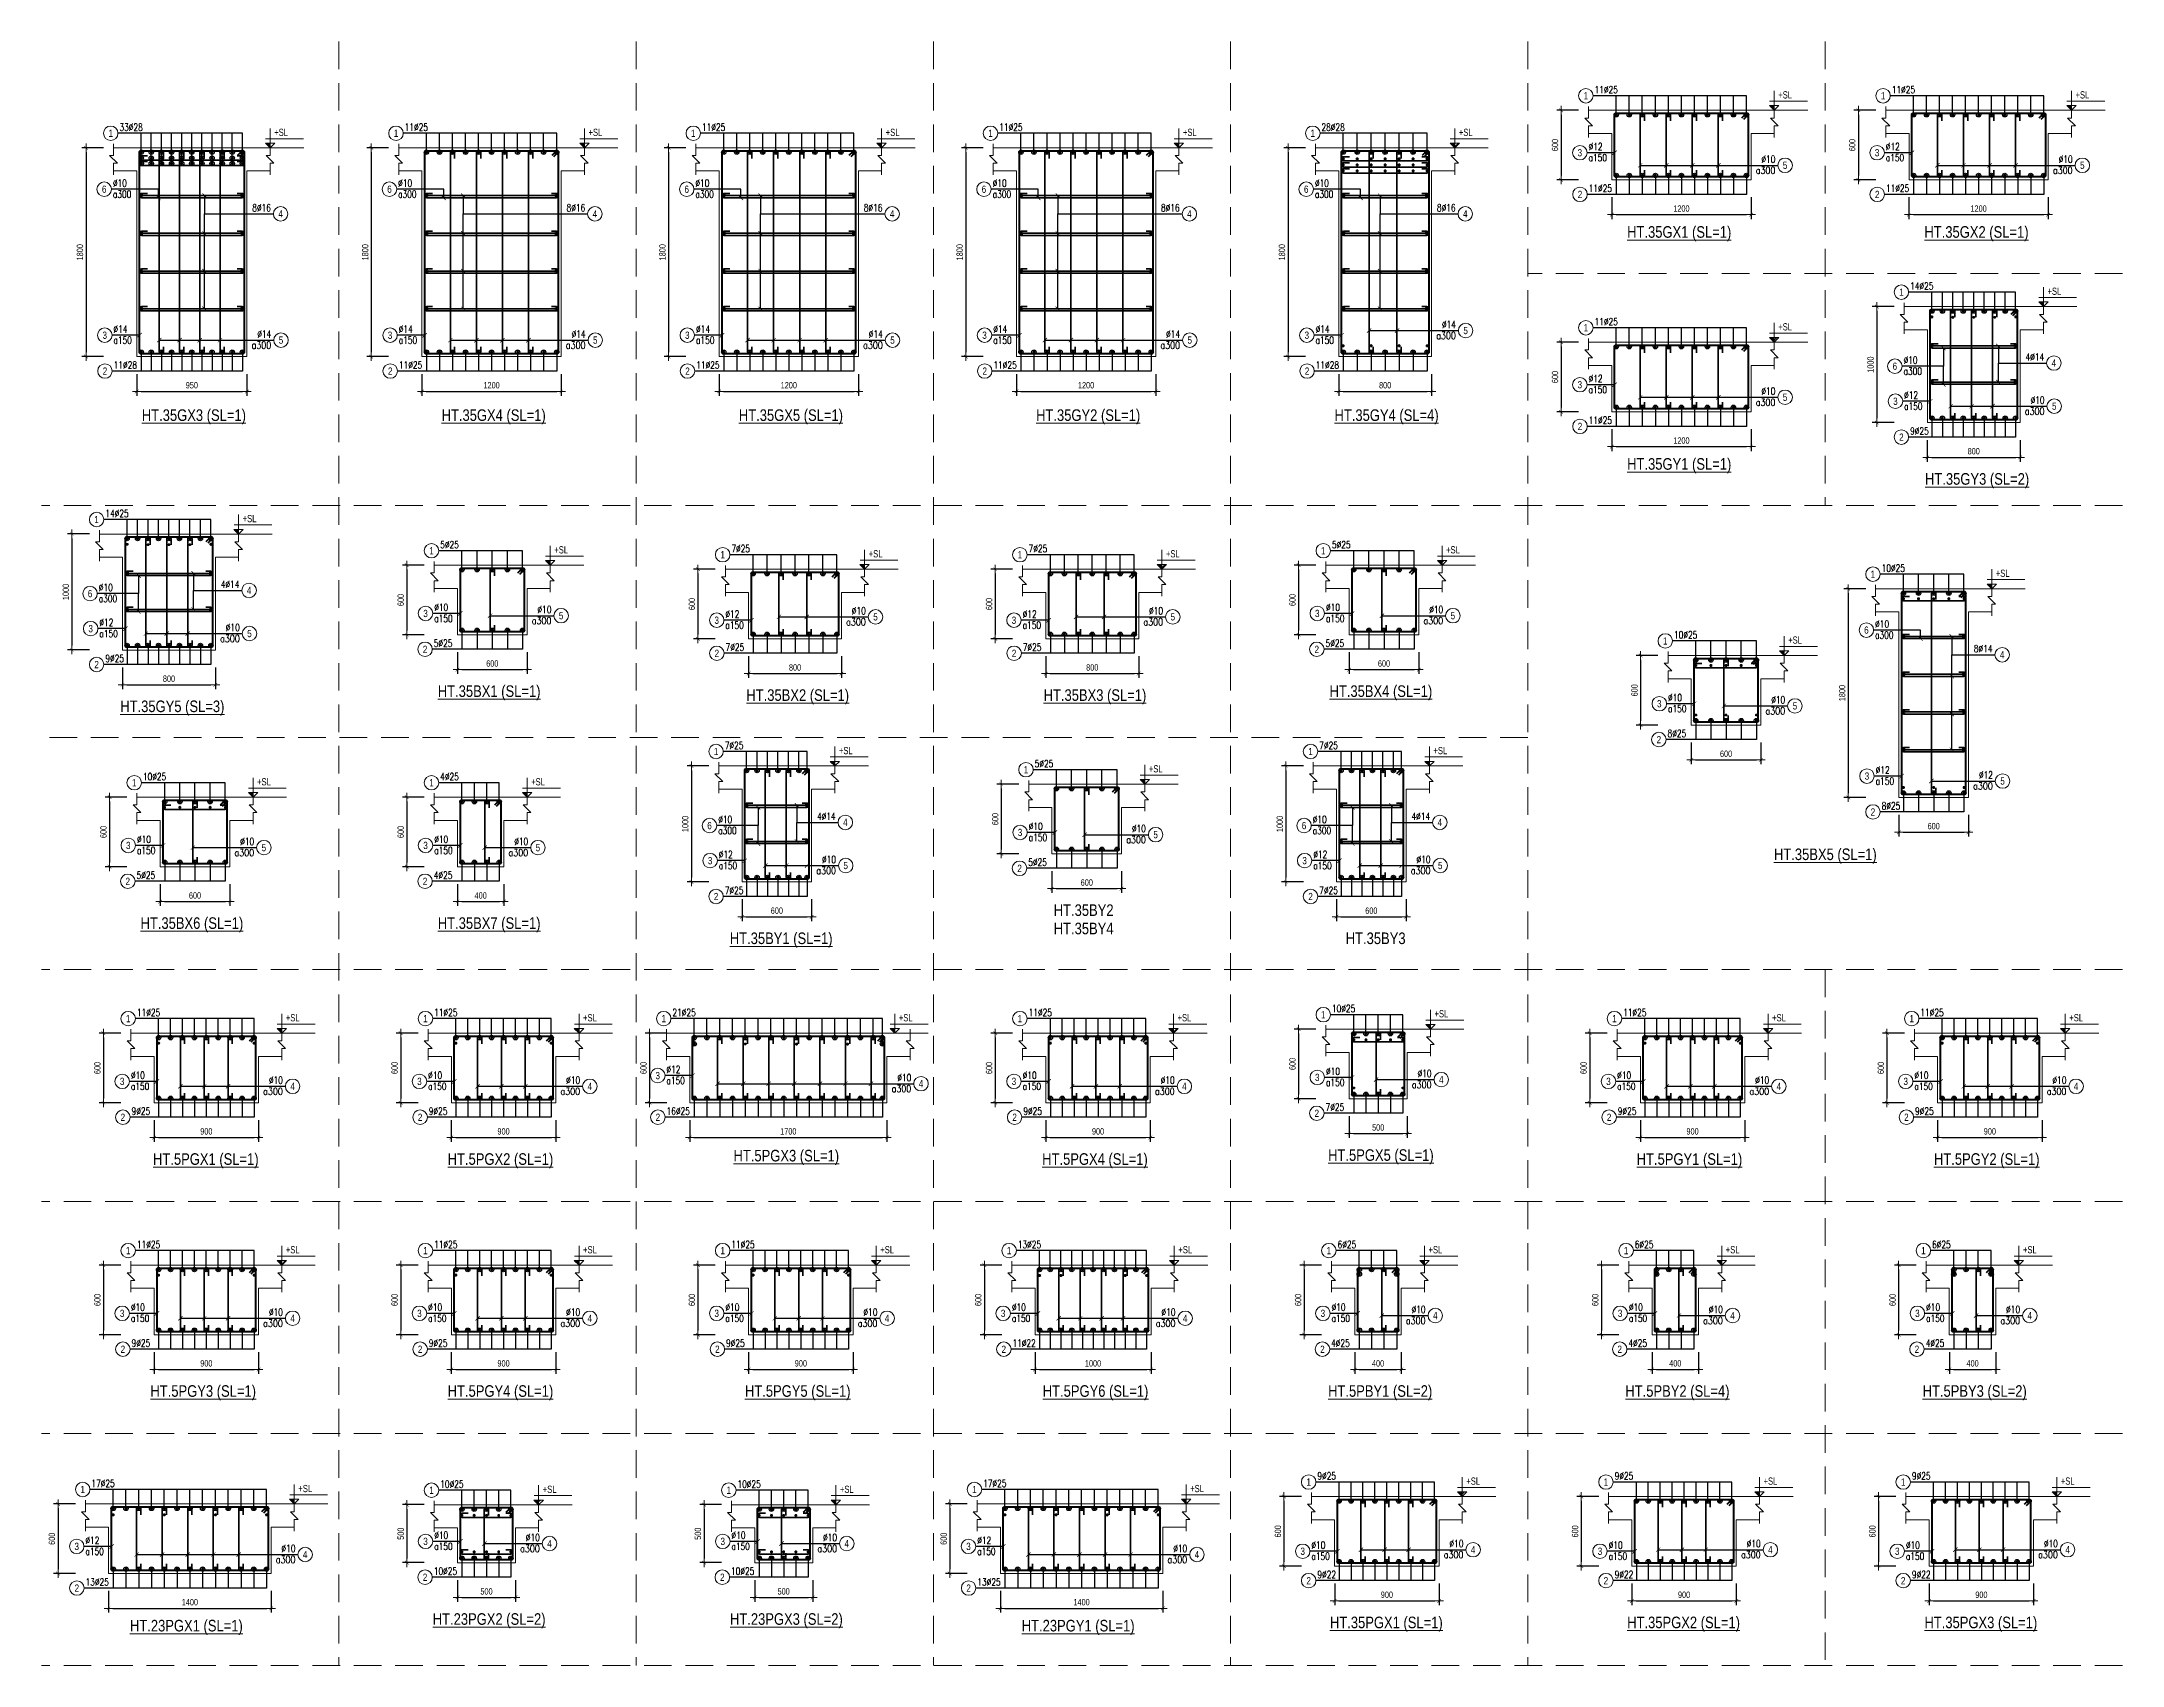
# Model space of a CAD drawing. Header units: millimetres. Extents: x 225489 to 327520, y -235866 to -221866.
# Drawn here: x 288564 to 306495, y -235866 to -221866 of the extents above; entities that cross this region are included whole.
import ezdxf
from ezdxf.enums import TextEntityAlignment as Align

# ---------------------------------------------------------------- set-up
doc = ezdxf.new("R2010")
doc.units = ezdxf.units.MM
doc.header["$PDMODE"] = 3
doc.linetypes.add('HIDDEN2', pattern=[4.7625, 3.175, -1.5875])
doc.layers.get('0').update_dxf_attribs({"lineweight": 20})
doc.layers.get('Defpoints').update_dxf_attribs({"color": 151, "lineweight": 9})
for name, color, linetype, lineweight in [('NDC_S_ANNO', 7, 'Continuous', 20), ('NDC_S_CONTINUOUS', 3, 'Continuous', 20), ('NDC_S_DIM', 1, 'Continuous', 15), ('NDC_S_HIDDEN', 8, 'HIDDEN2', 13), ('NDC_S_REBAR', 4, 'Continuous', 35), ('NDC_S_STIRRUP', 4, 'Continuous', 40), ('NDC_S_TEXT SYMBOL', 7, 'Continuous', 20), ('NDC_S_THIN LINE', 8, 'Continuous', 9), ('NDC_S_VN TEXT', 7, 'Continuous', 20)]:
    doc.layers.add(name, color=color, linetype=linetype, lineweight=lineweight)
doc.styles.add('ARIAL', font='arial.ttf', dxfattribs={"width": 0.8})
doc.styles.add('NDC_ANNO', font='', dxfattribs={"width": 0.8})
doc.styles.add('NDC_DIM', font='', dxfattribs={"width": 0.75})
doc.styles.add('NDC_EN TXT', font='romans.shx', dxfattribs={"width": 0.8})
doc.styles.get('NDC_ANNO').set_extended_font_data('Dotum')
doc.styles.get('NDC_DIM').set_extended_font_data('Dotum')
doc.dimstyles.new('NDC_dim_25', dxfattribs={"dimscale": 25, "dimtxt": 2.2, "dimasz": 1.5, "dimexe": 1.5, "dimexo": 2.5, "dimgap": 1, "dimtad": 1, "dimdec": 0, "dimzin": 0, "dimdsep": 46, "dimtxsty": 'NDC_DIM', "dimblk": 'DIMMARK', "dimcen": 0.09, "dimdle": 1.2, "dimclrd": 1, "dimclre": 1, "dimclrt": 3, "dimadec": 0, "dimazin": 0, "dimtfac": 1, "dimtdec": 0, "dimtix": 1, "dimtofl": 0, "dimtmove": 0, "dimatfit": 3, "dimfxl": 6, "dimfxlon": 1, "dimtolj": 1, "dimtzin": 0, "dimarcsym": 0})

msp = doc.modelspace()

# ---------------------------------------------------------------- blocks, each defined once
blk = doc.blocks.new('kata_block_TD')
at = {"color": 6, "linetype": 'ByBlock', "lineweight": -2, "style": 'ARIAL', "width": 0.8}
blk.add_attdef('SECTDET2', text='', height=5, dxfattribs=at).set_placement((0, 7.97), align=Align.CENTER)
at = {"color": 0, "linetype": 'ByBlock', "lineweight": -2, "style": 'ARIAL', "width": 0.8}
blk.add_attdef('SECTDET1', text='', height=5, dxfattribs=at).set_placement((0, 1.47), align=Align.CENTER)
at = {"color": 3, "lineweight": 25, "style": 'ARIAL', "width": 0.8}
blk.add_attdef('SSCALE', text='', height=2.5, dxfattribs=at).set_placement((0, -4), align=Align.CENTER)
blk = doc.blocks.new('kata_block_CT')
at = {"layer": 'NDC_S_ANNO'}
blk.add_hatch(color=3, dxfattribs=at).paths.add_polyline_path([(0, 1.6), (-1.61, 1.6), (0, 0)])
at = {"layer": 'NDC_S_ANNO', "ltscale": 50}
h = blk.add_hatch(dxfattribs=at)
h.set_pattern_fill('ANSI31', color=256, scale=1.406, style=0)
h.paths.add_polyline_path([(0, 1.6), (0, 0), (1.61, 1.6)])
for p, q in [((11.56, 0), (-1.64, 0)), ((-1.59, 3.14), (11.47, 3.14))]:
    blk.add_line(p, q, dxfattribs=at)
at = {"layer": 'NDC_S_ANNO', "color": 8, "ltscale": 50}
blk.add_lwpolyline([(0, 0), (-1.61, 1.6), (0, 1.6)], dxfattribs=at)
at = {"layer": 'NDC_S_ANNO', "ltscale": 50}
for points in [[(0, 0), (-1.61, 1.6), (0, 1.6)], [(0, 6.69), (0, 0)], [(0, 0), (1.61, 1.6), (0, 1.6)]]:
    blk.add_lwpolyline(points, dxfattribs=at)
at = {"layer": 'NDC_S_TEXT SYMBOL', "color": 3, "style": 'NDC_ANNO', "width": 0.8}
blk.add_attdef('CT', (1.41, 4.07), '', height=2.5, dxfattribs=at)
blk = doc.blocks.new('DIMMARK')
at = {"layer": 'NDC_S_DIM', "color": 1}
blk.add_line((-1.5, 0), (1, 0), dxfattribs=at)
at = {"layer": 'NDC_S_DIM', "color": 2, "const_width": 0.1}
blk.add_lwpolyline([(-0.42, -0.42), (0.42, 0.42)], dxfattribs=at)
blk = doc.blocks.new('*D256')
at = {"layer": 'Defpoints', "color": 0, "transparency": 16777216}
for p in [(302095, -223058), (303295, -223058), (303295, -223358)]:
    blk.add_point(p, dxfattribs=at)
at = {"layer": 'NDC_S_DIM', "color": 1, "lineweight": -2, "transparency": 16777216}
for p, q in [((302095, -223208), (302095, -223396)), ((303295, -223208), (303295, -223396)), ((302132, -223358), (303257, -223358))]:
    blk.add_line(p, q, dxfattribs=at)
at = {"layer": 'NDC_S_DIM', "color": 1, "lineweight": -2, "transparency": 16777216, "xscale": 37.5, "yscale": 37.5, "zscale": 37.5, "rotation": 180}
blk.add_blockref('DIMMARK', (302095, -223358), dxfattribs=at)
at = {"layer": 'NDC_S_DIM', "color": 1, "lineweight": -2, "transparency": 16777216, "xscale": 37.5, "yscale": 37.5, "zscale": 37.5}
blk.add_blockref('DIMMARK', (303295, -223358), dxfattribs=at)
at = {"layer": 'NDC_S_DIM', "color": 3, "transparency": 16777216, "insert": (302695, -223306), "char_height": 55, "attachment_point": 5, "style": 'NDC_DIM'}
blk.add_mtext('\\A1;1200', dxfattribs=at)
blk = doc.blocks.new('kata_block_THEP')
at = {"layer": 'NDC_S_REBAR', "color": 0}
for p, q in [((-0.5, 0), (0.5, 0)), ((-0.35, 0.35), (0.35, -0.35)), ((0.35, 0.35), (-0.35, -0.35)), ((0, 0.5), (0, -0.5))]:
    blk.add_line(p, q, dxfattribs=at)
at = {"layer": 'NDC_S_REBAR', "color": 0, "const_width": 0.0833}
blk.add_lwpolyline([(-0.5, 0, 1), (0.5, 0, 1), (-0.5, 0, 1)], format="xyb", dxfattribs=at)
blk = doc.blocks.new('*U11')
blk.add_circle((-2.5, 0), 2.5)
at = {"layer": 'NDC_S_VN TEXT', "color": 7, "style": 'ARIAL', "width": 0.8}
blk.add_attdef('SH2', text='', height=2.5, dxfattribs=at).set_placement((-2.5, 0), align=Align.MIDDLE)
at = {"layer": 'NDC_S_VN TEXT', "color": 3, "style": 'NDC_EN TXT', "width": 0.75}
blk.add_attdef('DK1', (0.5, 0.85), '', height=2.5, dxfattribs=at)
blk = doc.blocks.new('*U12')
blk.add_circle((-2.5, 0), 2.5)
at = {"layer": 'NDC_S_VN TEXT', "color": 7, "style": 'ARIAL', "width": 0.8}
blk.add_attdef('SH2', text='', height=2.5, dxfattribs=at).set_placement((-2.5, 0), align=Align.MIDDLE)
at = {"layer": 'NDC_S_VN TEXT', "color": 3, "style": 'NDC_EN TXT', "width": 0.75}
for tag, p in [('DK1', (0.5, 0.85)), ('KC1', (0.5, -2.97))]:
    blk.add_attdef(tag, p, '', height=2.5, dxfattribs=at)
blk = doc.blocks.new('*U15')
blk.add_circle((2.5, 0), 2.5)
at = {"layer": 'NDC_S_VN TEXT', "color": 3, "style": 'NDC_EN TXT'}
for tag, width, p in [('DK2', 0.75, (-0.85, 0.85)), ('KC2', 0.8, (-0.85, -2.97))]:
    blk.add_attdef(tag, text='', height=2.5, dxfattribs=dict(at, width=width)).set_placement(p, align=Align.RIGHT)
at = {"layer": 'NDC_S_VN TEXT', "color": 7, "style": 'ARIAL', "width": 0.8}
blk.add_attdef('SH3', text='', height=2.5, dxfattribs=at).set_placement((2.5, 0), align=Align.MIDDLE)
blk = doc.blocks.new('*D257')
at = {"layer": 'Defpoints', "color": 0, "transparency": 16777216}
for p in [(302164, -222458), (301658, -223058), (302164, -223058)]:
    blk.add_point(p, dxfattribs=at)
at = {"layer": 'NDC_S_DIM', "color": 1, "lineweight": -2, "transparency": 16777216}
for p, q in [((301808, -222458), (301621, -222458)), ((301658, -222496), (301658, -223021)), ((301808, -223058), (301621, -223058))]:
    blk.add_line(p, q, dxfattribs=at)
at = {"layer": 'NDC_S_DIM', "color": 1, "lineweight": -2, "transparency": 16777216, "xscale": 37.5, "yscale": 37.5, "zscale": 37.5}
for p, rotation in [((301658, -222458), 90), ((301658, -223058), 270)]:
    blk.add_blockref('DIMMARK', p, dxfattribs=dict(at, rotation=rotation))
at = {"layer": 'NDC_S_DIM', "color": 3, "transparency": 16777216, "insert": (301606, -222758), "char_height": 55, "attachment_point": 5, "rotation": 90, "style": 'NDC_DIM'}
blk.add_mtext('\\A1;600', dxfattribs=at)
blk = doc.blocks.new('*D259')
at = {"layer": 'Defpoints', "color": 0, "transparency": 16777216}
for p in [(304656, -223058), (305856, -223058), (305856, -223358)]:
    blk.add_point(p, dxfattribs=at)
at = {"layer": 'NDC_S_DIM', "color": 1, "lineweight": -2, "transparency": 16777216}
for p, q in [((304656, -223208), (304656, -223396)), ((305856, -223208), (305856, -223396)), ((304694, -223358), (305819, -223358))]:
    blk.add_line(p, q, dxfattribs=at)
at = {"layer": 'NDC_S_DIM', "color": 1, "lineweight": -2, "transparency": 16777216, "xscale": 37.5, "yscale": 37.5, "zscale": 37.5, "rotation": 180}
blk.add_blockref('DIMMARK', (304656, -223358), dxfattribs=at)
at = {"layer": 'NDC_S_DIM', "color": 1, "lineweight": -2, "transparency": 16777216, "xscale": 37.5, "yscale": 37.5, "zscale": 37.5}
blk.add_blockref('DIMMARK', (305856, -223358), dxfattribs=at)
at = {"layer": 'NDC_S_DIM', "color": 3, "transparency": 16777216, "insert": (305256, -223306), "char_height": 55, "attachment_point": 5, "style": 'NDC_DIM'}
blk.add_mtext('\\A1;1200', dxfattribs=at)
blk = doc.blocks.new('*D258')
at = {"layer": 'Defpoints', "color": 0, "transparency": 16777216}
for p in [(304726, -222458), (304220, -223058), (304726, -223058)]:
    blk.add_point(p, dxfattribs=at)
at = {"layer": 'NDC_S_DIM', "color": 1, "lineweight": -2, "transparency": 16777216}
for p, q in [((304370, -222458), (304182, -222458)), ((304220, -222496), (304220, -223021)), ((304370, -223058), (304182, -223058))]:
    blk.add_line(p, q, dxfattribs=at)
at = {"layer": 'NDC_S_DIM', "color": 1, "lineweight": -2, "transparency": 16777216, "xscale": 37.5, "yscale": 37.5, "zscale": 37.5}
for p, rotation in [((304220, -222458), 90), ((304220, -223058), 270)]:
    blk.add_blockref('DIMMARK', p, dxfattribs=dict(at, rotation=rotation))
at = {"layer": 'NDC_S_DIM', "color": 3, "transparency": 16777216, "insert": (304167, -222758), "char_height": 55, "attachment_point": 5, "rotation": 90, "style": 'NDC_DIM'}
blk.add_mtext('\\A1;600', dxfattribs=at)
blk = doc.blocks.new('*D260')
at = {"layer": 'Defpoints', "color": 0, "transparency": 16777216}
for p in [(289384, -224582), (290334, -224582), (290334, -224882)]:
    blk.add_point(p, dxfattribs=at)
at = {"layer": 'NDC_S_DIM', "color": 1, "lineweight": -2, "transparency": 16777216}
for p, q in [((289384, -224732), (289384, -224919)), ((290334, -224732), (290334, -224919)), ((289421, -224882), (290296, -224882))]:
    blk.add_line(p, q, dxfattribs=at)
at = {"layer": 'NDC_S_DIM', "color": 1, "lineweight": -2, "transparency": 16777216, "xscale": 37.5, "yscale": 37.5, "zscale": 37.5, "rotation": 180}
blk.add_blockref('DIMMARK', (289384, -224882), dxfattribs=at)
at = {"layer": 'NDC_S_DIM', "color": 1, "lineweight": -2, "transparency": 16777216, "xscale": 37.5, "yscale": 37.5, "zscale": 37.5}
blk.add_blockref('DIMMARK', (290334, -224882), dxfattribs=at)
at = {"layer": 'NDC_S_DIM', "color": 3, "transparency": 16777216, "insert": (289859, -224829), "char_height": 55, "attachment_point": 5, "style": 'NDC_DIM'}
blk.add_mtext('\\A1;950', dxfattribs=at)
blk = doc.blocks.new('*D261')
at = {"layer": 'Defpoints', "color": 0, "transparency": 16777216}
for p in [(289453, -222782), (288947, -224582), (289453, -224582)]:
    blk.add_point(p, dxfattribs=at)
at = {"layer": 'NDC_S_DIM', "color": 1, "lineweight": -2, "transparency": 16777216}
for p, q in [((289097, -222782), (288910, -222782)), ((288947, -222819), (288947, -224544)), ((289097, -224582), (288910, -224582))]:
    blk.add_line(p, q, dxfattribs=at)
at = {"layer": 'NDC_S_DIM', "color": 1, "lineweight": -2, "transparency": 16777216, "xscale": 37.5, "yscale": 37.5, "zscale": 37.5}
for p, rotation in [((288947, -222782), 90), ((288947, -224582), 270)]:
    blk.add_blockref('DIMMARK', p, dxfattribs=dict(at, rotation=rotation))
at = {"layer": 'NDC_S_DIM', "color": 3, "transparency": 16777216, "insert": (288895, -223682), "char_height": 55, "attachment_point": 5, "rotation": 90, "style": 'NDC_DIM'}
blk.add_mtext('\\A1;1800', dxfattribs=at)
blk = doc.blocks.new('*U10')
blk.add_circle((2.5, 0), 2.5)
at = {"layer": 'NDC_S_VN TEXT', "color": 3, "style": 'NDC_EN TXT', "width": 0.75}
blk.add_attdef('DK2', text='', height=2.5, dxfattribs=at).set_placement((-0.85, 0.85), align=Align.RIGHT)
at = {"layer": 'NDC_S_VN TEXT', "color": 7, "style": 'ARIAL', "width": 0.8}
blk.add_attdef('SH3', text='', height=2.5, dxfattribs=at).set_placement((2.5, 0), align=Align.MIDDLE)
blk = doc.blocks.new('*D262')
at = {"layer": 'Defpoints', "color": 0, "transparency": 16777216}
for p in [(291842, -224582), (293042, -224582), (293042, -224882)]:
    blk.add_point(p, dxfattribs=at)
at = {"layer": 'NDC_S_DIM', "color": 1, "lineweight": -2, "transparency": 16777216}
for p, q in [((291842, -224732), (291842, -224919)), ((293042, -224732), (293042, -224919)), ((291879, -224882), (293004, -224882))]:
    blk.add_line(p, q, dxfattribs=at)
at = {"layer": 'NDC_S_DIM', "color": 1, "lineweight": -2, "transparency": 16777216, "xscale": 37.5, "yscale": 37.5, "zscale": 37.5, "rotation": 180}
blk.add_blockref('DIMMARK', (291842, -224882), dxfattribs=at)
at = {"layer": 'NDC_S_DIM', "color": 1, "lineweight": -2, "transparency": 16777216, "xscale": 37.5, "yscale": 37.5, "zscale": 37.5}
blk.add_blockref('DIMMARK', (293042, -224882), dxfattribs=at)
at = {"layer": 'NDC_S_DIM', "color": 3, "transparency": 16777216, "insert": (292442, -224829), "char_height": 55, "attachment_point": 5, "style": 'NDC_DIM'}
blk.add_mtext('\\A1;1200', dxfattribs=at)
blk = doc.blocks.new('*D263')
at = {"layer": 'Defpoints', "color": 0, "transparency": 16777216}
for p in [(291911, -222782), (291405, -224582), (291911, -224582)]:
    blk.add_point(p, dxfattribs=at)
at = {"layer": 'NDC_S_DIM', "color": 1, "lineweight": -2, "transparency": 16777216}
for p, q in [((291555, -222782), (291368, -222782)), ((291405, -222819), (291405, -224544)), ((291555, -224582), (291368, -224582))]:
    blk.add_line(p, q, dxfattribs=at)
at = {"layer": 'NDC_S_DIM', "color": 1, "lineweight": -2, "transparency": 16777216, "xscale": 37.5, "yscale": 37.5, "zscale": 37.5}
for p, rotation in [((291405, -222782), 90), ((291405, -224582), 270)]:
    blk.add_blockref('DIMMARK', p, dxfattribs=dict(at, rotation=rotation))
at = {"layer": 'NDC_S_DIM', "color": 3, "transparency": 16777216, "insert": (291353, -223682), "char_height": 55, "attachment_point": 5, "rotation": 90, "style": 'NDC_DIM'}
blk.add_mtext('\\A1;1800', dxfattribs=at)
blk = doc.blocks.new('*D264')
at = {"layer": 'Defpoints', "color": 0, "transparency": 16777216}
for p in [(294403, -224582), (295603, -224582), (295603, -224882)]:
    blk.add_point(p, dxfattribs=at)
at = {"layer": 'NDC_S_DIM', "color": 1, "lineweight": -2, "transparency": 16777216}
for p, q in [((294403, -224732), (294403, -224919)), ((295603, -224732), (295603, -224919)), ((294441, -224882), (295566, -224882))]:
    blk.add_line(p, q, dxfattribs=at)
at = {"layer": 'NDC_S_DIM', "color": 1, "lineweight": -2, "transparency": 16777216, "xscale": 37.5, "yscale": 37.5, "zscale": 37.5, "rotation": 180}
blk.add_blockref('DIMMARK', (294403, -224882), dxfattribs=at)
at = {"layer": 'NDC_S_DIM', "color": 1, "lineweight": -2, "transparency": 16777216, "xscale": 37.5, "yscale": 37.5, "zscale": 37.5}
blk.add_blockref('DIMMARK', (295603, -224882), dxfattribs=at)
at = {"layer": 'NDC_S_DIM', "color": 3, "transparency": 16777216, "insert": (295003, -224829), "char_height": 55, "attachment_point": 5, "style": 'NDC_DIM'}
blk.add_mtext('\\A1;1200', dxfattribs=at)
blk = doc.blocks.new('*D265')
at = {"layer": 'Defpoints', "color": 0, "transparency": 16777216}
for p in [(294473, -222782), (293967, -224582), (294473, -224582)]:
    blk.add_point(p, dxfattribs=at)
at = {"layer": 'NDC_S_DIM', "color": 1, "lineweight": -2, "transparency": 16777216}
for p, q in [((294117, -222782), (293929, -222782)), ((293967, -222819), (293967, -224544)), ((294117, -224582), (293929, -224582))]:
    blk.add_line(p, q, dxfattribs=at)
at = {"layer": 'NDC_S_DIM', "color": 1, "lineweight": -2, "transparency": 16777216, "xscale": 37.5, "yscale": 37.5, "zscale": 37.5}
for p, rotation in [((293967, -222782), 90), ((293967, -224582), 270)]:
    blk.add_blockref('DIMMARK', p, dxfattribs=dict(at, rotation=rotation))
at = {"layer": 'NDC_S_DIM', "color": 3, "transparency": 16777216, "insert": (293914, -223682), "char_height": 55, "attachment_point": 5, "rotation": 90, "style": 'NDC_DIM'}
blk.add_mtext('\\A1;1800', dxfattribs=at)
blk = doc.blocks.new('*D267')
at = {"layer": 'Defpoints', "color": 0, "transparency": 16777216}
for p in [(302095, -225058), (303295, -225058), (303295, -225358)]:
    blk.add_point(p, dxfattribs=at)
at = {"layer": 'NDC_S_DIM', "color": 1, "lineweight": -2, "transparency": 16777216}
for p, q in [((302095, -225208), (302095, -225396)), ((302132, -225358), (303257, -225358)), ((303295, -225208), (303295, -225396))]:
    blk.add_line(p, q, dxfattribs=at)
at = {"layer": 'NDC_S_DIM', "color": 1, "lineweight": -2, "transparency": 16777216, "xscale": 37.5, "yscale": 37.5, "zscale": 37.5, "rotation": 180}
blk.add_blockref('DIMMARK', (302095, -225358), dxfattribs=at)
at = {"layer": 'NDC_S_DIM', "color": 1, "lineweight": -2, "transparency": 16777216, "xscale": 37.5, "yscale": 37.5, "zscale": 37.5}
blk.add_blockref('DIMMARK', (303295, -225358), dxfattribs=at)
at = {"layer": 'NDC_S_DIM', "color": 3, "transparency": 16777216, "insert": (302695, -225306), "char_height": 55, "attachment_point": 5, "style": 'NDC_DIM'}
blk.add_mtext('\\A1;1200', dxfattribs=at)
blk = doc.blocks.new('*D266')
at = {"layer": 'Defpoints', "color": 0, "transparency": 16777216}
for p in [(302164, -224458), (301658, -225058), (302164, -225058)]:
    blk.add_point(p, dxfattribs=at)
at = {"layer": 'NDC_S_DIM', "color": 1, "lineweight": -2, "transparency": 16777216}
for p, q in [((301808, -224458), (301621, -224458)), ((301658, -224496), (301658, -225021)), ((301808, -225058), (301621, -225058))]:
    blk.add_line(p, q, dxfattribs=at)
at = {"layer": 'NDC_S_DIM', "color": 1, "lineweight": -2, "transparency": 16777216, "xscale": 37.5, "yscale": 37.5, "zscale": 37.5}
for p, rotation in [((301658, -224458), 90), ((301658, -225058), 270)]:
    blk.add_blockref('DIMMARK', p, dxfattribs=dict(at, rotation=rotation))
at = {"layer": 'NDC_S_DIM', "color": 3, "transparency": 16777216, "insert": (301606, -224758), "char_height": 55, "attachment_point": 5, "rotation": 90, "style": 'NDC_DIM'}
blk.add_mtext('\\A1;600', dxfattribs=at)
blk = doc.blocks.new('*D268')
at = {"layer": 'Defpoints', "color": 0, "transparency": 16777216}
for p in [(296965, -224582), (298165, -224582), (298165, -224882)]:
    blk.add_point(p, dxfattribs=at)
at = {"layer": 'NDC_S_DIM', "color": 1, "lineweight": -2, "transparency": 16777216}
for p, q in [((296965, -224732), (296965, -224919)), ((298165, -224732), (298165, -224919)), ((297002, -224882), (298127, -224882))]:
    blk.add_line(p, q, dxfattribs=at)
at = {"layer": 'NDC_S_DIM', "color": 1, "lineweight": -2, "transparency": 16777216, "xscale": 37.5, "yscale": 37.5, "zscale": 37.5, "rotation": 180}
blk.add_blockref('DIMMARK', (296965, -224882), dxfattribs=at)
at = {"layer": 'NDC_S_DIM', "color": 1, "lineweight": -2, "transparency": 16777216, "xscale": 37.5, "yscale": 37.5, "zscale": 37.5}
blk.add_blockref('DIMMARK', (298165, -224882), dxfattribs=at)
at = {"layer": 'NDC_S_DIM', "color": 3, "transparency": 16777216, "insert": (297565, -224829), "char_height": 55, "attachment_point": 5, "style": 'NDC_DIM'}
blk.add_mtext('\\A1;1200', dxfattribs=at)
blk = doc.blocks.new('*D269')
at = {"layer": 'Defpoints', "color": 0, "transparency": 16777216}
for p in [(297034, -222782), (296528, -224582), (297034, -224582)]:
    blk.add_point(p, dxfattribs=at)
at = {"layer": 'NDC_S_DIM', "color": 1, "lineweight": -2, "transparency": 16777216}
for p, q in [((296678, -222782), (296491, -222782)), ((296528, -222819), (296528, -224544)), ((296678, -224582), (296491, -224582))]:
    blk.add_line(p, q, dxfattribs=at)
at = {"layer": 'NDC_S_DIM', "color": 1, "lineweight": -2, "transparency": 16777216, "xscale": 37.5, "yscale": 37.5, "zscale": 37.5}
for p, rotation in [((296528, -222782), 90), ((296528, -224582), 270)]:
    blk.add_blockref('DIMMARK', p, dxfattribs=dict(at, rotation=rotation))
at = {"layer": 'NDC_S_DIM', "color": 3, "transparency": 16777216, "insert": (296476, -223682), "char_height": 55, "attachment_point": 5, "rotation": 90, "style": 'NDC_DIM'}
blk.add_mtext('\\A1;1800', dxfattribs=at)
blk = doc.blocks.new('*D270')
at = {"layer": 'Defpoints', "color": 0, "transparency": 16777216}
for p in [(304814, -225151), (305614, -225151), (305614, -225451)]:
    blk.add_point(p, dxfattribs=at)
at = {"layer": 'NDC_S_DIM', "color": 1, "lineweight": -2, "transparency": 16777216}
for p, q in [((304814, -225301), (304814, -225488)), ((305614, -225301), (305614, -225488)), ((304852, -225451), (305577, -225451))]:
    blk.add_line(p, q, dxfattribs=at)
at = {"layer": 'NDC_S_DIM', "color": 1, "lineweight": -2, "transparency": 16777216, "xscale": 37.5, "yscale": 37.5, "zscale": 37.5, "rotation": 180}
blk.add_blockref('DIMMARK', (304814, -225451), dxfattribs=at)
at = {"layer": 'NDC_S_DIM', "color": 1, "lineweight": -2, "transparency": 16777216, "xscale": 37.5, "yscale": 37.5, "zscale": 37.5}
blk.add_blockref('DIMMARK', (305614, -225451), dxfattribs=at)
at = {"layer": 'NDC_S_DIM', "color": 3, "transparency": 16777216, "insert": (305214, -225398), "char_height": 55, "attachment_point": 5, "style": 'NDC_DIM'}
blk.add_mtext('\\A1;800', dxfattribs=at)
blk = doc.blocks.new('*D271')
at = {"layer": 'Defpoints', "color": 0, "transparency": 16777216}
for p in [(304884, -224151), (304378, -225151), (304884, -225151)]:
    blk.add_point(p, dxfattribs=at)
at = {"layer": 'NDC_S_DIM', "color": 1, "lineweight": -2, "transparency": 16777216}
for p, q in [((304528, -224151), (304340, -224151)), ((304378, -224188), (304378, -225113)), ((304528, -225151), (304340, -225151))]:
    blk.add_line(p, q, dxfattribs=at)
at = {"layer": 'NDC_S_DIM', "color": 1, "lineweight": -2, "transparency": 16777216, "xscale": 37.5, "yscale": 37.5, "zscale": 37.5}
for p, rotation in [((304378, -224151), 90), ((304378, -225151), 270)]:
    blk.add_blockref('DIMMARK', p, dxfattribs=dict(at, rotation=rotation))
at = {"layer": 'NDC_S_DIM', "color": 3, "transparency": 16777216, "insert": (304325, -224651), "char_height": 55, "attachment_point": 5, "rotation": 90, "style": 'NDC_DIM'}
blk.add_mtext('\\A1;1000', dxfattribs=at)
blk = doc.blocks.new('*D272')
at = {"layer": 'Defpoints', "color": 0, "transparency": 16777216}
for p in [(299742, -224582), (300542, -224582), (300542, -224882)]:
    blk.add_point(p, dxfattribs=at)
at = {"layer": 'NDC_S_DIM', "color": 1, "lineweight": -2, "transparency": 16777216}
for p, q in [((299742, -224732), (299742, -224919)), ((300542, -224732), (300542, -224919)), ((299780, -224882), (300505, -224882))]:
    blk.add_line(p, q, dxfattribs=at)
at = {"layer": 'NDC_S_DIM', "color": 1, "lineweight": -2, "transparency": 16777216, "xscale": 37.5, "yscale": 37.5, "zscale": 37.5, "rotation": 180}
blk.add_blockref('DIMMARK', (299742, -224882), dxfattribs=at)
at = {"layer": 'NDC_S_DIM', "color": 1, "lineweight": -2, "transparency": 16777216, "xscale": 37.5, "yscale": 37.5, "zscale": 37.5}
blk.add_blockref('DIMMARK', (300542, -224882), dxfattribs=at)
at = {"layer": 'NDC_S_DIM', "color": 3, "transparency": 16777216, "insert": (300142, -224829), "char_height": 55, "attachment_point": 5, "style": 'NDC_DIM'}
blk.add_mtext('\\A1;800', dxfattribs=at)
blk = doc.blocks.new('*D273')
at = {"layer": 'Defpoints', "color": 0, "transparency": 16777216}
for p in [(299812, -222782), (299306, -224582), (299812, -224582)]:
    blk.add_point(p, dxfattribs=at)
at = {"layer": 'NDC_S_DIM', "color": 1, "lineweight": -2, "transparency": 16777216}
for p, q in [((299456, -222782), (299268, -222782)), ((299306, -222819), (299306, -224544)), ((299456, -224582), (299268, -224582))]:
    blk.add_line(p, q, dxfattribs=at)
at = {"layer": 'NDC_S_DIM', "color": 1, "lineweight": -2, "transparency": 16777216, "xscale": 37.5, "yscale": 37.5, "zscale": 37.5}
for p, rotation in [((299306, -222782), 90), ((299306, -224582), 270)]:
    blk.add_blockref('DIMMARK', p, dxfattribs=dict(at, rotation=rotation))
at = {"layer": 'NDC_S_DIM', "color": 3, "transparency": 16777216, "insert": (299253, -223682), "char_height": 55, "attachment_point": 5, "rotation": 90, "style": 'NDC_DIM'}
blk.add_mtext('\\A1;1800', dxfattribs=at)
blk = doc.blocks.new('*D274')
at = {"layer": 'Defpoints', "color": 0, "transparency": 16777216}
for p in [(289262, -227111), (290062, -227111), (290062, -227411)]:
    blk.add_point(p, dxfattribs=at)
at = {"layer": 'NDC_S_DIM', "color": 1, "lineweight": -2, "transparency": 16777216}
for p, q in [((289262, -227261), (289262, -227449)), ((290062, -227261), (290062, -227449)), ((289299, -227411), (290024, -227411))]:
    blk.add_line(p, q, dxfattribs=at)
at = {"layer": 'NDC_S_DIM', "color": 1, "lineweight": -2, "transparency": 16777216, "xscale": 37.5, "yscale": 37.5, "zscale": 37.5, "rotation": 180}
blk.add_blockref('DIMMARK', (289262, -227411), dxfattribs=at)
at = {"layer": 'NDC_S_DIM', "color": 1, "lineweight": -2, "transparency": 16777216, "xscale": 37.5, "yscale": 37.5, "zscale": 37.5}
blk.add_blockref('DIMMARK', (290062, -227411), dxfattribs=at)
at = {"layer": 'NDC_S_DIM', "color": 3, "transparency": 16777216, "insert": (289662, -227359), "char_height": 55, "attachment_point": 5, "style": 'NDC_DIM'}
blk.add_mtext('\\A1;800', dxfattribs=at)
blk = doc.blocks.new('*D275')
at = {"layer": 'Defpoints', "color": 0, "transparency": 16777216}
for p in [(289332, -226111), (288826, -227111), (289332, -227111)]:
    blk.add_point(p, dxfattribs=at)
at = {"layer": 'NDC_S_DIM', "color": 1, "lineweight": -2, "transparency": 16777216}
for p, q in [((288976, -226111), (288788, -226111)), ((288826, -226149), (288826, -227074)), ((288976, -227111), (288788, -227111))]:
    blk.add_line(p, q, dxfattribs=at)
at = {"layer": 'NDC_S_DIM', "color": 1, "lineweight": -2, "transparency": 16777216, "xscale": 37.5, "yscale": 37.5, "zscale": 37.5}
for p, rotation in [((288826, -226111), 90), ((288826, -227111), 270)]:
    blk.add_blockref('DIMMARK', p, dxfattribs=dict(at, rotation=rotation))
at = {"layer": 'NDC_S_DIM', "color": 3, "transparency": 16777216, "insert": (288773, -226611), "char_height": 55, "attachment_point": 5, "rotation": 90, "style": 'NDC_DIM'}
blk.add_mtext('\\A1;1000', dxfattribs=at)
blk = doc.blocks.new('*D276')
at = {"layer": 'Defpoints', "color": 0, "transparency": 16777216}
for p in [(292148, -226980), (292748, -226980), (292748, -227280)]:
    blk.add_point(p, dxfattribs=at)
at = {"layer": 'NDC_S_DIM', "color": 1, "lineweight": -2, "transparency": 16777216}
for p, q in [((292148, -227130), (292148, -227318)), ((292748, -227130), (292748, -227318)), ((292185, -227280), (292710, -227280))]:
    blk.add_line(p, q, dxfattribs=at)
at = {"layer": 'NDC_S_DIM', "color": 1, "lineweight": -2, "transparency": 16777216, "xscale": 37.5, "yscale": 37.5, "zscale": 37.5, "rotation": 180}
blk.add_blockref('DIMMARK', (292148, -227280), dxfattribs=at)
at = {"layer": 'NDC_S_DIM', "color": 1, "lineweight": -2, "transparency": 16777216, "xscale": 37.5, "yscale": 37.5, "zscale": 37.5}
blk.add_blockref('DIMMARK', (292748, -227280), dxfattribs=at)
at = {"layer": 'NDC_S_DIM', "color": 3, "transparency": 16777216, "insert": (292448, -227228), "char_height": 55, "attachment_point": 5, "style": 'NDC_DIM'}
blk.add_mtext('\\A1;600', dxfattribs=at)
blk = doc.blocks.new('*D277')
at = {"layer": 'Defpoints', "color": 0, "transparency": 16777216}
for p in [(292217, -226380), (291711, -226980), (292217, -226980)]:
    blk.add_point(p, dxfattribs=at)
at = {"layer": 'NDC_S_DIM', "color": 1, "lineweight": -2, "transparency": 16777216}
for p, q in [((291861, -226380), (291674, -226380)), ((291711, -226418), (291711, -226943)), ((291861, -226980), (291674, -226980))]:
    blk.add_line(p, q, dxfattribs=at)
at = {"layer": 'NDC_S_DIM', "color": 1, "lineweight": -2, "transparency": 16777216, "xscale": 37.5, "yscale": 37.5, "zscale": 37.5}
for p, rotation in [((291711, -226380), 90), ((291711, -226980), 270)]:
    blk.add_blockref('DIMMARK', p, dxfattribs=dict(at, rotation=rotation))
at = {"layer": 'NDC_S_DIM', "color": 3, "transparency": 16777216, "insert": (291659, -226680), "char_height": 55, "attachment_point": 5, "rotation": 90, "style": 'NDC_DIM'}
blk.add_mtext('\\A1;600', dxfattribs=at)
blk = doc.blocks.new('*D278')
at = {"layer": 'Defpoints', "color": 0, "transparency": 16777216}
for p in [(294657, -227015), (295457, -227015), (295457, -227315)]:
    blk.add_point(p, dxfattribs=at)
at = {"layer": 'NDC_S_DIM', "color": 1, "lineweight": -2, "transparency": 16777216}
for p, q in [((294657, -227165), (294657, -227352)), ((295457, -227165), (295457, -227352)), ((294694, -227315), (295419, -227315))]:
    blk.add_line(p, q, dxfattribs=at)
at = {"layer": 'NDC_S_DIM', "color": 1, "lineweight": -2, "transparency": 16777216, "xscale": 37.5, "yscale": 37.5, "zscale": 37.5, "rotation": 180}
blk.add_blockref('DIMMARK', (294657, -227315), dxfattribs=at)
at = {"layer": 'NDC_S_DIM', "color": 1, "lineweight": -2, "transparency": 16777216, "xscale": 37.5, "yscale": 37.5, "zscale": 37.5}
blk.add_blockref('DIMMARK', (295457, -227315), dxfattribs=at)
at = {"layer": 'NDC_S_DIM', "color": 3, "transparency": 16777216, "insert": (295057, -227262), "char_height": 55, "attachment_point": 5, "style": 'NDC_DIM'}
blk.add_mtext('\\A1;800', dxfattribs=at)
blk = doc.blocks.new('*D279')
at = {"layer": 'Defpoints', "color": 0, "transparency": 16777216}
for p in [(294726, -226415), (294220, -227015), (294726, -227015)]:
    blk.add_point(p, dxfattribs=at)
at = {"layer": 'NDC_S_DIM', "color": 1, "lineweight": -2, "transparency": 16777216}
for p, q in [((294370, -226415), (294183, -226415)), ((294220, -226452), (294220, -226977)), ((294370, -227015), (294183, -227015))]:
    blk.add_line(p, q, dxfattribs=at)
at = {"layer": 'NDC_S_DIM', "color": 1, "lineweight": -2, "transparency": 16777216, "xscale": 37.5, "yscale": 37.5, "zscale": 37.5}
for p, rotation in [((294220, -226415), 90), ((294220, -227015), 270)]:
    blk.add_blockref('DIMMARK', p, dxfattribs=dict(at, rotation=rotation))
at = {"layer": 'NDC_S_DIM', "color": 3, "transparency": 16777216, "insert": (294168, -226715), "char_height": 55, "attachment_point": 5, "rotation": 90, "style": 'NDC_DIM'}
blk.add_mtext('\\A1;600', dxfattribs=at)
blk = doc.blocks.new('*D280')
at = {"layer": 'Defpoints', "color": 0, "transparency": 16777216}
for p in [(297218, -227015), (298018, -227015), (298018, -227315)]:
    blk.add_point(p, dxfattribs=at)
at = {"layer": 'NDC_S_DIM', "color": 1, "lineweight": -2, "transparency": 16777216}
for p, q in [((297218, -227165), (297218, -227352)), ((298018, -227165), (298018, -227352)), ((297256, -227315), (297981, -227315))]:
    blk.add_line(p, q, dxfattribs=at)
at = {"layer": 'NDC_S_DIM', "color": 1, "lineweight": -2, "transparency": 16777216, "xscale": 37.5, "yscale": 37.5, "zscale": 37.5, "rotation": 180}
blk.add_blockref('DIMMARK', (297218, -227315), dxfattribs=at)
at = {"layer": 'NDC_S_DIM', "color": 1, "lineweight": -2, "transparency": 16777216, "xscale": 37.5, "yscale": 37.5, "zscale": 37.5}
blk.add_blockref('DIMMARK', (298018, -227315), dxfattribs=at)
at = {"layer": 'NDC_S_DIM', "color": 3, "transparency": 16777216, "insert": (297618, -227262), "char_height": 55, "attachment_point": 5, "style": 'NDC_DIM'}
blk.add_mtext('\\A1;800', dxfattribs=at)
blk = doc.blocks.new('*D281')
at = {"layer": 'Defpoints', "color": 0, "transparency": 16777216}
for p in [(297288, -226415), (296782, -227015), (297288, -227015)]:
    blk.add_point(p, dxfattribs=at)
at = {"layer": 'NDC_S_DIM', "color": 1, "lineweight": -2, "transparency": 16777216}
for p, q in [((296932, -226415), (296744, -226415)), ((296782, -226452), (296782, -226977)), ((296932, -227015), (296744, -227015))]:
    blk.add_line(p, q, dxfattribs=at)
at = {"layer": 'NDC_S_DIM', "color": 1, "lineweight": -2, "transparency": 16777216, "xscale": 37.5, "yscale": 37.5, "zscale": 37.5}
for p, rotation in [((296782, -226415), 90), ((296782, -227015), 270)]:
    blk.add_blockref('DIMMARK', p, dxfattribs=dict(at, rotation=rotation))
at = {"layer": 'NDC_S_DIM', "color": 3, "transparency": 16777216, "insert": (296729, -226715), "char_height": 55, "attachment_point": 5, "rotation": 90, "style": 'NDC_DIM'}
blk.add_mtext('\\A1;600', dxfattribs=at)
blk = doc.blocks.new('*D282')
at = {"layer": 'Defpoints', "color": 0, "transparency": 16777216}
for p in [(299832, -226980), (300432, -226980), (300432, -227280)]:
    blk.add_point(p, dxfattribs=at)
at = {"layer": 'NDC_S_DIM', "color": 1, "lineweight": -2, "transparency": 16777216}
for p, q in [((299832, -227130), (299832, -227318)), ((300432, -227130), (300432, -227318)), ((299870, -227280), (300395, -227280))]:
    blk.add_line(p, q, dxfattribs=at)
at = {"layer": 'NDC_S_DIM', "color": 1, "lineweight": -2, "transparency": 16777216, "xscale": 37.5, "yscale": 37.5, "zscale": 37.5, "rotation": 180}
blk.add_blockref('DIMMARK', (299832, -227280), dxfattribs=at)
at = {"layer": 'NDC_S_DIM', "color": 1, "lineweight": -2, "transparency": 16777216, "xscale": 37.5, "yscale": 37.5, "zscale": 37.5}
blk.add_blockref('DIMMARK', (300432, -227280), dxfattribs=at)
at = {"layer": 'NDC_S_DIM', "color": 3, "transparency": 16777216, "insert": (300132, -227228), "char_height": 55, "attachment_point": 5, "style": 'NDC_DIM'}
blk.add_mtext('\\A1;600', dxfattribs=at)
blk = doc.blocks.new('*D283')
at = {"layer": 'Defpoints', "color": 0, "transparency": 16777216}
for p in [(299902, -226380), (299396, -226980), (299902, -226980)]:
    blk.add_point(p, dxfattribs=at)
at = {"layer": 'NDC_S_DIM', "color": 1, "lineweight": -2, "transparency": 16777216}
for p, q in [((299546, -226380), (299358, -226380)), ((299396, -226418), (299396, -226943)), ((299546, -226980), (299358, -226980))]:
    blk.add_line(p, q, dxfattribs=at)
at = {"layer": 'NDC_S_DIM', "color": 1, "lineweight": -2, "transparency": 16777216, "xscale": 37.5, "yscale": 37.5, "zscale": 37.5}
for p, rotation in [((299396, -226380), 90), ((299396, -226980), 270)]:
    blk.add_blockref('DIMMARK', p, dxfattribs=dict(at, rotation=rotation))
at = {"layer": 'NDC_S_DIM', "color": 3, "transparency": 16777216, "insert": (299343, -226680), "char_height": 55, "attachment_point": 5, "rotation": 90, "style": 'NDC_DIM'}
blk.add_mtext('\\A1;600', dxfattribs=at)
blk = doc.blocks.new('*D284')
at = {"layer": 'Defpoints', "color": 0, "transparency": 16777216}
for p in [(304569, -228383), (305169, -228383), (305169, -228683)]:
    blk.add_point(p, dxfattribs=at)
at = {"layer": 'NDC_S_DIM', "color": 1, "lineweight": -2, "transparency": 16777216}
for p, q in [((304569, -228533), (304569, -228720)), ((305169, -228533), (305169, -228720)), ((304606, -228683), (305131, -228683))]:
    blk.add_line(p, q, dxfattribs=at)
at = {"layer": 'NDC_S_DIM', "color": 1, "lineweight": -2, "transparency": 16777216, "xscale": 37.5, "yscale": 37.5, "zscale": 37.5, "rotation": 180}
blk.add_blockref('DIMMARK', (304569, -228683), dxfattribs=at)
at = {"layer": 'NDC_S_DIM', "color": 1, "lineweight": -2, "transparency": 16777216, "xscale": 37.5, "yscale": 37.5, "zscale": 37.5}
blk.add_blockref('DIMMARK', (305169, -228683), dxfattribs=at)
at = {"layer": 'NDC_S_DIM', "color": 3, "transparency": 16777216, "insert": (304869, -228630), "char_height": 55, "attachment_point": 5, "style": 'NDC_DIM'}
blk.add_mtext('\\A1;600', dxfattribs=at)
blk = doc.blocks.new('*D285')
at = {"layer": 'Defpoints', "color": 0, "transparency": 16777216}
for p in [(304639, -226583), (304133, -228383), (304639, -228383)]:
    blk.add_point(p, dxfattribs=at)
at = {"layer": 'NDC_S_DIM', "color": 1, "lineweight": -2, "transparency": 16777216}
for p, q in [((304283, -226583), (304095, -226583)), ((304133, -226620), (304133, -228345)), ((304283, -228383), (304095, -228383))]:
    blk.add_line(p, q, dxfattribs=at)
at = {"layer": 'NDC_S_DIM', "color": 1, "lineweight": -2, "transparency": 16777216, "xscale": 37.5, "yscale": 37.5, "zscale": 37.5}
for p, rotation in [((304133, -226583), 90), ((304133, -228383), 270)]:
    blk.add_blockref('DIMMARK', p, dxfattribs=dict(at, rotation=rotation))
at = {"layer": 'NDC_S_DIM', "color": 3, "transparency": 16777216, "insert": (304080, -227483), "char_height": 55, "attachment_point": 5, "rotation": 90, "style": 'NDC_DIM'}
blk.add_mtext('\\A1;1800', dxfattribs=at)
blk = doc.blocks.new('*D286')
at = {"layer": 'Defpoints', "color": 0, "transparency": 16777216}
for p in [(302780, -227759), (303380, -227759), (303380, -228059)]:
    blk.add_point(p, dxfattribs=at)
at = {"layer": 'NDC_S_DIM', "color": 1, "lineweight": -2, "transparency": 16777216}
for p, q in [((302780, -227909), (302780, -228096)), ((302817, -228059), (303342, -228059)), ((303380, -227909), (303380, -228096))]:
    blk.add_line(p, q, dxfattribs=at)
at = {"layer": 'NDC_S_DIM', "color": 1, "lineweight": -2, "transparency": 16777216, "xscale": 37.5, "yscale": 37.5, "zscale": 37.5, "rotation": 180}
blk.add_blockref('DIMMARK', (302780, -228059), dxfattribs=at)
at = {"layer": 'NDC_S_DIM', "color": 1, "lineweight": -2, "transparency": 16777216, "xscale": 37.5, "yscale": 37.5, "zscale": 37.5}
blk.add_blockref('DIMMARK', (303380, -228059), dxfattribs=at)
at = {"layer": 'NDC_S_DIM', "color": 3, "transparency": 16777216, "insert": (303080, -228006), "char_height": 55, "attachment_point": 5, "style": 'NDC_DIM'}
blk.add_mtext('\\A1;600', dxfattribs=at)
blk = doc.blocks.new('*D287')
at = {"layer": 'Defpoints', "color": 0, "transparency": 16777216}
for p in [(302849, -227159), (302343, -227759), (302849, -227759)]:
    blk.add_point(p, dxfattribs=at)
at = {"layer": 'NDC_S_DIM', "color": 1, "lineweight": -2, "transparency": 16777216}
for p, q in [((302493, -227159), (302306, -227159)), ((302343, -227196), (302343, -227721)), ((302493, -227759), (302306, -227759))]:
    blk.add_line(p, q, dxfattribs=at)
at = {"layer": 'NDC_S_DIM', "color": 1, "lineweight": -2, "transparency": 16777216, "xscale": 37.5, "yscale": 37.5, "zscale": 37.5}
for p, rotation in [((302343, -227159), 90), ((302343, -227759), 270)]:
    blk.add_blockref('DIMMARK', p, dxfattribs=dict(at, rotation=rotation))
at = {"layer": 'NDC_S_DIM', "color": 3, "transparency": 16777216, "insert": (302291, -227459), "char_height": 55, "attachment_point": 5, "rotation": 90, "style": 'NDC_DIM'}
blk.add_mtext('\\A1;600', dxfattribs=at)
blk = doc.blocks.new('*D288')
at = {"layer": 'Defpoints', "color": 0, "transparency": 16777216}
for p in [(289586, -228980), (290186, -228980), (290186, -229280)]:
    blk.add_point(p, dxfattribs=at)
at = {"layer": 'NDC_S_DIM', "color": 1, "lineweight": -2, "transparency": 16777216}
for p, q in [((289586, -229130), (289586, -229318)), ((290186, -229130), (290186, -229318)), ((289624, -229280), (290149, -229280))]:
    blk.add_line(p, q, dxfattribs=at)
at = {"layer": 'NDC_S_DIM', "color": 1, "lineweight": -2, "transparency": 16777216, "xscale": 37.5, "yscale": 37.5, "zscale": 37.5, "rotation": 180}
blk.add_blockref('DIMMARK', (289586, -229280), dxfattribs=at)
at = {"layer": 'NDC_S_DIM', "color": 1, "lineweight": -2, "transparency": 16777216, "xscale": 37.5, "yscale": 37.5, "zscale": 37.5}
blk.add_blockref('DIMMARK', (290186, -229280), dxfattribs=at)
at = {"layer": 'NDC_S_DIM', "color": 3, "transparency": 16777216, "insert": (289886, -229228), "char_height": 55, "attachment_point": 5, "style": 'NDC_DIM'}
blk.add_mtext('\\A1;600', dxfattribs=at)
blk = doc.blocks.new('*D289')
at = {"layer": 'Defpoints', "color": 0, "transparency": 16777216}
for p in [(289656, -228380), (289150, -228980), (289656, -228980)]:
    blk.add_point(p, dxfattribs=at)
at = {"layer": 'NDC_S_DIM', "color": 1, "lineweight": -2, "transparency": 16777216}
for p, q in [((289300, -228380), (289112, -228380)), ((289150, -228418), (289150, -228943)), ((289300, -228980), (289112, -228980))]:
    blk.add_line(p, q, dxfattribs=at)
at = {"layer": 'NDC_S_DIM', "color": 1, "lineweight": -2, "transparency": 16777216, "xscale": 37.5, "yscale": 37.5, "zscale": 37.5}
for p, rotation in [((289150, -228380), 90), ((289150, -228980), 270)]:
    blk.add_blockref('DIMMARK', p, dxfattribs=dict(at, rotation=rotation))
at = {"layer": 'NDC_S_DIM', "color": 3, "transparency": 16777216, "insert": (289097, -228680), "char_height": 55, "attachment_point": 5, "rotation": 90, "style": 'NDC_DIM'}
blk.add_mtext('\\A1;600', dxfattribs=at)
blk = doc.blocks.new('*D290')
at = {"layer": 'Defpoints', "color": 0, "transparency": 16777216}
for p in [(292148, -228980), (292548, -228980), (292548, -229280)]:
    blk.add_point(p, dxfattribs=at)
at = {"layer": 'NDC_S_DIM', "color": 1, "lineweight": -2, "transparency": 16777216}
for p, q in [((292148, -229130), (292148, -229318)), ((292548, -229130), (292548, -229318)), ((292185, -229280), (292510, -229280))]:
    blk.add_line(p, q, dxfattribs=at)
at = {"layer": 'NDC_S_DIM', "color": 1, "lineweight": -2, "transparency": 16777216, "xscale": 37.5, "yscale": 37.5, "zscale": 37.5, "rotation": 180}
blk.add_blockref('DIMMARK', (292148, -229280), dxfattribs=at)
at = {"layer": 'NDC_S_DIM', "color": 1, "lineweight": -2, "transparency": 16777216, "xscale": 37.5, "yscale": 37.5, "zscale": 37.5}
blk.add_blockref('DIMMARK', (292548, -229280), dxfattribs=at)
at = {"layer": 'NDC_S_DIM', "color": 3, "transparency": 16777216, "insert": (292348, -229228), "char_height": 55, "attachment_point": 5, "style": 'NDC_DIM'}
blk.add_mtext('\\A1;400', dxfattribs=at)
blk = doc.blocks.new('*D291')
at = {"layer": 'Defpoints', "color": 0, "transparency": 16777216}
for p in [(292217, -228380), (291711, -228980), (292217, -228980)]:
    blk.add_point(p, dxfattribs=at)
at = {"layer": 'NDC_S_DIM', "color": 1, "lineweight": -2, "transparency": 16777216}
for p, q in [((291861, -228380), (291674, -228380)), ((291711, -228418), (291711, -228943)), ((291861, -228980), (291674, -228980))]:
    blk.add_line(p, q, dxfattribs=at)
at = {"layer": 'NDC_S_DIM', "color": 1, "lineweight": -2, "transparency": 16777216, "xscale": 37.5, "yscale": 37.5, "zscale": 37.5}
for p, rotation in [((291711, -228380), 90), ((291711, -228980), 270)]:
    blk.add_blockref('DIMMARK', p, dxfattribs=dict(at, rotation=rotation))
at = {"layer": 'NDC_S_DIM', "color": 3, "transparency": 16777216, "insert": (291659, -228680), "char_height": 55, "attachment_point": 5, "rotation": 90, "style": 'NDC_DIM'}
blk.add_mtext('\\A1;600', dxfattribs=at)
blk = doc.blocks.new('*D292')
at = {"layer": 'Defpoints', "color": 0, "transparency": 16777216}
for p in [(294600, -229111), (295200, -229111), (295200, -229411)]:
    blk.add_point(p, dxfattribs=at)
at = {"layer": 'NDC_S_DIM', "color": 1, "lineweight": -2, "transparency": 16777216}
for p, q in [((294600, -229261), (294600, -229449)), ((295200, -229261), (295200, -229449)), ((294637, -229411), (295162, -229411))]:
    blk.add_line(p, q, dxfattribs=at)
at = {"layer": 'NDC_S_DIM', "color": 1, "lineweight": -2, "transparency": 16777216, "xscale": 37.5, "yscale": 37.5, "zscale": 37.5, "rotation": 180}
blk.add_blockref('DIMMARK', (294600, -229411), dxfattribs=at)
at = {"layer": 'NDC_S_DIM', "color": 1, "lineweight": -2, "transparency": 16777216, "xscale": 37.5, "yscale": 37.5, "zscale": 37.5}
blk.add_blockref('DIMMARK', (295200, -229411), dxfattribs=at)
at = {"layer": 'NDC_S_DIM', "color": 3, "transparency": 16777216, "insert": (294900, -229359), "char_height": 55, "attachment_point": 5, "style": 'NDC_DIM'}
blk.add_mtext('\\A1;600', dxfattribs=at)
blk = doc.blocks.new('*D293')
at = {"layer": 'Defpoints', "color": 0, "transparency": 16777216}
for p in [(294670, -228111), (294164, -229111), (294670, -229111)]:
    blk.add_point(p, dxfattribs=at)
at = {"layer": 'NDC_S_DIM', "color": 1, "lineweight": -2, "transparency": 16777216}
for p, q in [((294314, -228111), (294126, -228111)), ((294164, -228149), (294164, -229074)), ((294314, -229111), (294126, -229111))]:
    blk.add_line(p, q, dxfattribs=at)
at = {"layer": 'NDC_S_DIM', "color": 1, "lineweight": -2, "transparency": 16777216, "xscale": 37.5, "yscale": 37.5, "zscale": 37.5}
for p, rotation in [((294164, -228111), 90), ((294164, -229111), 270)]:
    blk.add_blockref('DIMMARK', p, dxfattribs=dict(at, rotation=rotation))
at = {"layer": 'NDC_S_DIM', "color": 3, "transparency": 16777216, "insert": (294111, -228611), "char_height": 55, "attachment_point": 5, "rotation": 90, "style": 'NDC_DIM'}
blk.add_mtext('\\A1;1000', dxfattribs=at)
blk = doc.blocks.new('*D297')
at = {"layer": 'Defpoints', "color": 0, "transparency": 16777216}
for p in [(299832, -230980), (300332, -230980), (300332, -231280)]:
    blk.add_point(p, dxfattribs=at)
at = {"layer": 'NDC_S_DIM', "color": 1, "lineweight": -2, "transparency": 16777216}
for p, q in [((299832, -231130), (299832, -231318)), ((299870, -231280), (300295, -231280)), ((300332, -231130), (300332, -231318))]:
    blk.add_line(p, q, dxfattribs=at)
at = {"layer": 'NDC_S_DIM', "color": 1, "lineweight": -2, "transparency": 16777216, "xscale": 37.5, "yscale": 37.5, "zscale": 37.5, "rotation": 180}
blk.add_blockref('DIMMARK', (299832, -231280), dxfattribs=at)
at = {"layer": 'NDC_S_DIM', "color": 1, "lineweight": -2, "transparency": 16777216, "xscale": 37.5, "yscale": 37.5, "zscale": 37.5}
blk.add_blockref('DIMMARK', (300332, -231280), dxfattribs=at)
at = {"layer": 'NDC_S_DIM', "color": 3, "transparency": 16777216, "insert": (300082, -231228), "char_height": 55, "attachment_point": 5, "style": 'NDC_DIM'}
blk.add_mtext('\\A1;500', dxfattribs=at)
blk = doc.blocks.new('*D298')
at = {"layer": 'Defpoints', "color": 0, "transparency": 16777216}
for p in [(299902, -230380), (299396, -230980), (299902, -230980)]:
    blk.add_point(p, dxfattribs=at)
at = {"layer": 'NDC_S_DIM', "color": 1, "lineweight": -2, "transparency": 16777216}
for p, q in [((299546, -230380), (299358, -230380)), ((299396, -230418), (299396, -230943)), ((299546, -230980), (299358, -230980))]:
    blk.add_line(p, q, dxfattribs=at)
at = {"layer": 'NDC_S_DIM', "color": 1, "lineweight": -2, "transparency": 16777216, "xscale": 37.5, "yscale": 37.5, "zscale": 37.5}
for p, rotation in [((299396, -230380), 90), ((299396, -230980), 270)]:
    blk.add_blockref('DIMMARK', p, dxfattribs=dict(at, rotation=rotation))
at = {"layer": 'NDC_S_DIM', "color": 3, "transparency": 16777216, "insert": (299343, -230680), "char_height": 55, "attachment_point": 5, "rotation": 90, "style": 'NDC_DIM'}
blk.add_mtext('\\A1;600', dxfattribs=at)
blk = doc.blocks.new('*D299')
at = {"layer": 'Defpoints', "color": 0, "transparency": 16777216}
for p in [(289142, -235074), (290542, -235074), (290542, -235374)]:
    blk.add_point(p, dxfattribs=at)
at = {"layer": 'NDC_S_DIM', "color": 1, "lineweight": -2, "transparency": 16777216}
for p, q in [((289142, -235224), (289142, -235411)), ((290542, -235224), (290542, -235411)), ((289179, -235374), (290504, -235374))]:
    blk.add_line(p, q, dxfattribs=at)
at = {"layer": 'NDC_S_DIM', "color": 1, "lineweight": -2, "transparency": 16777216, "xscale": 37.5, "yscale": 37.5, "zscale": 37.5, "rotation": 180}
blk.add_blockref('DIMMARK', (289142, -235374), dxfattribs=at)
at = {"layer": 'NDC_S_DIM', "color": 1, "lineweight": -2, "transparency": 16777216, "xscale": 37.5, "yscale": 37.5, "zscale": 37.5}
blk.add_blockref('DIMMARK', (290542, -235374), dxfattribs=at)
at = {"layer": 'NDC_S_DIM', "color": 3, "transparency": 16777216, "insert": (289842, -235321), "char_height": 55, "attachment_point": 5, "style": 'NDC_DIM'}
blk.add_mtext('\\A1;1400', dxfattribs=at)
blk = doc.blocks.new('*D300')
at = {"layer": 'Defpoints', "color": 0, "transparency": 16777216}
for p in [(289212, -234474), (288706, -235074), (289212, -235074)]:
    blk.add_point(p, dxfattribs=at)
at = {"layer": 'NDC_S_DIM', "color": 1, "lineweight": -2, "transparency": 16777216}
for p, q in [((288856, -234474), (288668, -234474)), ((288706, -234511), (288706, -235036)), ((288856, -235074), (288668, -235074))]:
    blk.add_line(p, q, dxfattribs=at)
at = {"layer": 'NDC_S_DIM', "color": 1, "lineweight": -2, "transparency": 16777216, "xscale": 37.5, "yscale": 37.5, "zscale": 37.5}
for p, rotation in [((288706, -234474), 90), ((288706, -235074), 270)]:
    blk.add_blockref('DIMMARK', p, dxfattribs=dict(at, rotation=rotation))
at = {"layer": 'NDC_S_DIM', "color": 3, "transparency": 16777216, "insert": (288653, -234774), "char_height": 55, "attachment_point": 5, "rotation": 90, "style": 'NDC_DIM'}
blk.add_mtext('\\A1;600', dxfattribs=at)
blk = doc.blocks.new('*D301')
at = {"layer": 'Defpoints', "color": 0, "transparency": 16777216}
for p in [(292148, -234980), (292648, -234980), (292648, -235280)]:
    blk.add_point(p, dxfattribs=at)
at = {"layer": 'NDC_S_DIM', "color": 1, "lineweight": -2, "transparency": 16777216}
for p, q in [((292148, -235130), (292148, -235318)), ((292648, -235130), (292648, -235318)), ((292185, -235280), (292610, -235280))]:
    blk.add_line(p, q, dxfattribs=at)
at = {"layer": 'NDC_S_DIM', "color": 1, "lineweight": -2, "transparency": 16777216, "xscale": 37.5, "yscale": 37.5, "zscale": 37.5, "rotation": 180}
blk.add_blockref('DIMMARK', (292148, -235280), dxfattribs=at)
at = {"layer": 'NDC_S_DIM', "color": 1, "lineweight": -2, "transparency": 16777216, "xscale": 37.5, "yscale": 37.5, "zscale": 37.5}
blk.add_blockref('DIMMARK', (292648, -235280), dxfattribs=at)
at = {"layer": 'NDC_S_DIM', "color": 3, "transparency": 16777216, "insert": (292398, -235228), "char_height": 55, "attachment_point": 5, "style": 'NDC_DIM'}
blk.add_mtext('\\A1;500', dxfattribs=at)
blk = doc.blocks.new('*D302')
at = {"layer": 'Defpoints', "color": 0, "transparency": 16777216}
for p in [(292217, -234480), (291711, -234980), (292217, -234980)]:
    blk.add_point(p, dxfattribs=at)
at = {"layer": 'NDC_S_DIM', "color": 1, "lineweight": -2, "transparency": 16777216}
for p, q in [((291861, -234480), (291674, -234480)), ((291711, -234518), (291711, -234943)), ((291861, -234980), (291674, -234980))]:
    blk.add_line(p, q, dxfattribs=at)
at = {"layer": 'NDC_S_DIM', "color": 1, "lineweight": -2, "transparency": 16777216, "xscale": 37.5, "yscale": 37.5, "zscale": 37.5}
for p, rotation in [((291711, -234480), 90), ((291711, -234980), 270)]:
    blk.add_blockref('DIMMARK', p, dxfattribs=dict(at, rotation=rotation))
at = {"layer": 'NDC_S_DIM', "color": 3, "transparency": 16777216, "insert": (291659, -234730), "char_height": 55, "attachment_point": 5, "rotation": 90, "style": 'NDC_DIM'}
blk.add_mtext('\\A1;500', dxfattribs=at)
blk = doc.blocks.new('*D303')
at = {"layer": 'Defpoints', "color": 0, "transparency": 16777216}
for p in [(294709, -234980), (295209, -234980), (295209, -235280)]:
    blk.add_point(p, dxfattribs=at)
at = {"layer": 'NDC_S_DIM', "color": 1, "lineweight": -2, "transparency": 16777216}
for p, q in [((294709, -235130), (294709, -235318)), ((295209, -235130), (295209, -235318)), ((294747, -235280), (295172, -235280))]:
    blk.add_line(p, q, dxfattribs=at)
at = {"layer": 'NDC_S_DIM', "color": 1, "lineweight": -2, "transparency": 16777216, "xscale": 37.5, "yscale": 37.5, "zscale": 37.5, "rotation": 180}
blk.add_blockref('DIMMARK', (294709, -235280), dxfattribs=at)
at = {"layer": 'NDC_S_DIM', "color": 1, "lineweight": -2, "transparency": 16777216, "xscale": 37.5, "yscale": 37.5, "zscale": 37.5}
blk.add_blockref('DIMMARK', (295209, -235280), dxfattribs=at)
at = {"layer": 'NDC_S_DIM', "color": 3, "transparency": 16777216, "insert": (294959, -235228), "char_height": 55, "attachment_point": 5, "style": 'NDC_DIM'}
blk.add_mtext('\\A1;500', dxfattribs=at)
blk = doc.blocks.new('*D304')
at = {"layer": 'Defpoints', "color": 0, "transparency": 16777216}
for p in [(294779, -234480), (294273, -234980), (294779, -234980)]:
    blk.add_point(p, dxfattribs=at)
at = {"layer": 'NDC_S_DIM', "color": 1, "lineweight": -2, "transparency": 16777216}
for p, q in [((294423, -234480), (294235, -234480)), ((294273, -234518), (294273, -234943)), ((294423, -234980), (294235, -234980))]:
    blk.add_line(p, q, dxfattribs=at)
at = {"layer": 'NDC_S_DIM', "color": 1, "lineweight": -2, "transparency": 16777216, "xscale": 37.5, "yscale": 37.5, "zscale": 37.5}
for p, rotation in [((294273, -234480), 90), ((294273, -234980), 270)]:
    blk.add_blockref('DIMMARK', p, dxfattribs=dict(at, rotation=rotation))
at = {"layer": 'NDC_S_DIM', "color": 3, "transparency": 16777216, "insert": (294220, -234730), "char_height": 55, "attachment_point": 5, "rotation": 90, "style": 'NDC_DIM'}
blk.add_mtext('\\A1;500', dxfattribs=at)
blk = doc.blocks.new('*D305')
at = {"layer": 'Defpoints', "color": 0, "transparency": 16777216}
for p in [(296826, -235074), (298226, -235074), (298226, -235374)]:
    blk.add_point(p, dxfattribs=at)
at = {"layer": 'NDC_S_DIM', "color": 1, "lineweight": -2, "transparency": 16777216}
for p, q in [((296826, -235224), (296826, -235411)), ((298226, -235224), (298226, -235411)), ((296864, -235374), (298189, -235374))]:
    blk.add_line(p, q, dxfattribs=at)
at = {"layer": 'NDC_S_DIM', "color": 1, "lineweight": -2, "transparency": 16777216, "xscale": 37.5, "yscale": 37.5, "zscale": 37.5, "rotation": 180}
blk.add_blockref('DIMMARK', (296826, -235374), dxfattribs=at)
at = {"layer": 'NDC_S_DIM', "color": 1, "lineweight": -2, "transparency": 16777216, "xscale": 37.5, "yscale": 37.5, "zscale": 37.5}
blk.add_blockref('DIMMARK', (298226, -235374), dxfattribs=at)
at = {"layer": 'NDC_S_DIM', "color": 3, "transparency": 16777216, "insert": (297526, -235321), "char_height": 55, "attachment_point": 5, "style": 'NDC_DIM'}
blk.add_mtext('\\A1;1400', dxfattribs=at)
blk = doc.blocks.new('*D306')
at = {"layer": 'Defpoints', "color": 0, "transparency": 16777216}
for p in [(296896, -234474), (296390, -235074), (296896, -235074)]:
    blk.add_point(p, dxfattribs=at)
at = {"layer": 'NDC_S_DIM', "color": 1, "lineweight": -2, "transparency": 16777216}
for p, q in [((296540, -234474), (296353, -234474)), ((296390, -234511), (296390, -235036)), ((296540, -235074), (296353, -235074))]:
    blk.add_line(p, q, dxfattribs=at)
at = {"layer": 'NDC_S_DIM', "color": 1, "lineweight": -2, "transparency": 16777216, "xscale": 37.5, "yscale": 37.5, "zscale": 37.5}
for p, rotation in [((296390, -234474), 90), ((296390, -235074), 270)]:
    blk.add_blockref('DIMMARK', p, dxfattribs=dict(at, rotation=rotation))
at = {"layer": 'NDC_S_DIM', "color": 3, "transparency": 16777216, "insert": (296338, -234774), "char_height": 55, "attachment_point": 5, "rotation": 90, "style": 'NDC_DIM'}
blk.add_mtext('\\A1;600', dxfattribs=at)
blk = doc.blocks.new('*D307')
at = {"layer": 'Defpoints', "color": 0, "transparency": 16777216}
for p in [(299707, -235010), (300607, -235010), (300607, -235310)]:
    blk.add_point(p, dxfattribs=at)
at = {"layer": 'NDC_S_DIM', "color": 1, "lineweight": -2, "transparency": 16777216}
for p, q in [((299707, -235160), (299707, -235347)), ((300607, -235160), (300607, -235347)), ((299744, -235310), (300569, -235310))]:
    blk.add_line(p, q, dxfattribs=at)
at = {"layer": 'NDC_S_DIM', "color": 1, "lineweight": -2, "transparency": 16777216, "xscale": 37.5, "yscale": 37.5, "zscale": 37.5, "rotation": 180}
blk.add_blockref('DIMMARK', (299707, -235310), dxfattribs=at)
at = {"layer": 'NDC_S_DIM', "color": 1, "lineweight": -2, "transparency": 16777216, "xscale": 37.5, "yscale": 37.5, "zscale": 37.5}
blk.add_blockref('DIMMARK', (300607, -235310), dxfattribs=at)
at = {"layer": 'NDC_S_DIM', "color": 3, "transparency": 16777216, "insert": (300157, -235257), "char_height": 55, "attachment_point": 5, "style": 'NDC_DIM'}
blk.add_mtext('\\A1;900', dxfattribs=at)
blk = doc.blocks.new('*D308')
at = {"layer": 'Defpoints', "color": 0, "transparency": 16777216}
for p in [(299776, -234410), (299270, -235010), (299776, -235010)]:
    blk.add_point(p, dxfattribs=at)
at = {"layer": 'NDC_S_DIM', "color": 1, "lineweight": -2, "transparency": 16777216}
for p, q in [((299420, -234410), (299233, -234410)), ((299270, -234447), (299270, -234972)), ((299420, -235010), (299233, -235010))]:
    blk.add_line(p, q, dxfattribs=at)
at = {"layer": 'NDC_S_DIM', "color": 1, "lineweight": -2, "transparency": 16777216, "xscale": 37.5, "yscale": 37.5, "zscale": 37.5}
for p, rotation in [((299270, -234410), 90), ((299270, -235010), 270)]:
    blk.add_blockref('DIMMARK', p, dxfattribs=dict(at, rotation=rotation))
at = {"layer": 'NDC_S_DIM', "color": 3, "transparency": 16777216, "insert": (299218, -234710), "char_height": 55, "attachment_point": 5, "rotation": 90, "style": 'NDC_DIM'}
blk.add_mtext('\\A1;600', dxfattribs=at)
blk = doc.blocks.new('*D309')
at = {"layer": 'Defpoints', "color": 0, "transparency": 16777216}
for p in [(289534, -231015), (290434, -231015), (290434, -231315)]:
    blk.add_point(p, dxfattribs=at)
at = {"layer": 'NDC_S_DIM', "color": 1, "lineweight": -2, "transparency": 16777216}
for p, q in [((289534, -231165), (289534, -231352)), ((290434, -231165), (290434, -231352)), ((289571, -231315), (290396, -231315))]:
    blk.add_line(p, q, dxfattribs=at)
at = {"layer": 'NDC_S_DIM', "color": 1, "lineweight": -2, "transparency": 16777216, "xscale": 37.5, "yscale": 37.5, "zscale": 37.5, "rotation": 180}
blk.add_blockref('DIMMARK', (289534, -231315), dxfattribs=at)
at = {"layer": 'NDC_S_DIM', "color": 1, "lineweight": -2, "transparency": 16777216, "xscale": 37.5, "yscale": 37.5, "zscale": 37.5}
blk.add_blockref('DIMMARK', (290434, -231315), dxfattribs=at)
at = {"layer": 'NDC_S_DIM', "color": 3, "transparency": 16777216, "insert": (289984, -231262), "char_height": 55, "attachment_point": 5, "style": 'NDC_DIM'}
blk.add_mtext('\\A1;900', dxfattribs=at)
blk = doc.blocks.new('*D310')
at = {"layer": 'Defpoints', "color": 0, "transparency": 16777216}
for p in [(289603, -230415), (289097, -231015), (289603, -231015)]:
    blk.add_point(p, dxfattribs=at)
at = {"layer": 'NDC_S_DIM', "color": 1, "lineweight": -2, "transparency": 16777216}
for p, q in [((289247, -230415), (289060, -230415)), ((289097, -230452), (289097, -230977)), ((289247, -231015), (289060, -231015))]:
    blk.add_line(p, q, dxfattribs=at)
at = {"layer": 'NDC_S_DIM', "color": 1, "lineweight": -2, "transparency": 16777216, "xscale": 37.5, "yscale": 37.5, "zscale": 37.5}
for p, rotation in [((289097, -230415), 90), ((289097, -231015), 270)]:
    blk.add_blockref('DIMMARK', p, dxfattribs=dict(at, rotation=rotation))
at = {"layer": 'NDC_S_DIM', "color": 3, "transparency": 16777216, "insert": (289045, -230715), "char_height": 55, "attachment_point": 5, "rotation": 90, "style": 'NDC_DIM'}
blk.add_mtext('\\A1;600', dxfattribs=at)
blk = doc.blocks.new('*D311')
at = {"layer": 'Defpoints', "color": 0, "transparency": 16777216}
for p in [(292095, -231015), (292995, -231015), (292995, -231315)]:
    blk.add_point(p, dxfattribs=at)
at = {"layer": 'NDC_S_DIM', "color": 1, "lineweight": -2, "transparency": 16777216}
for p, q in [((292095, -231165), (292095, -231352)), ((292995, -231165), (292995, -231352)), ((292133, -231315), (292958, -231315))]:
    blk.add_line(p, q, dxfattribs=at)
at = {"layer": 'NDC_S_DIM', "color": 1, "lineweight": -2, "transparency": 16777216, "xscale": 37.5, "yscale": 37.5, "zscale": 37.5, "rotation": 180}
blk.add_blockref('DIMMARK', (292095, -231315), dxfattribs=at)
at = {"layer": 'NDC_S_DIM', "color": 1, "lineweight": -2, "transparency": 16777216, "xscale": 37.5, "yscale": 37.5, "zscale": 37.5}
blk.add_blockref('DIMMARK', (292995, -231315), dxfattribs=at)
at = {"layer": 'NDC_S_DIM', "color": 3, "transparency": 16777216, "insert": (292545, -231262), "char_height": 55, "attachment_point": 5, "style": 'NDC_DIM'}
blk.add_mtext('\\A1;900', dxfattribs=at)
blk = doc.blocks.new('*D312')
at = {"layer": 'Defpoints', "color": 0, "transparency": 16777216}
for p in [(292165, -230415), (291659, -231015), (292165, -231015)]:
    blk.add_point(p, dxfattribs=at)
at = {"layer": 'NDC_S_DIM', "color": 1, "lineweight": -2, "transparency": 16777216}
for p, q in [((291809, -230415), (291621, -230415)), ((291659, -230452), (291659, -230977)), ((291809, -231015), (291621, -231015))]:
    blk.add_line(p, q, dxfattribs=at)
at = {"layer": 'NDC_S_DIM', "color": 1, "lineweight": -2, "transparency": 16777216, "xscale": 37.5, "yscale": 37.5, "zscale": 37.5}
for p, rotation in [((291659, -230415), 90), ((291659, -231015), 270)]:
    blk.add_blockref('DIMMARK', p, dxfattribs=dict(at, rotation=rotation))
at = {"layer": 'NDC_S_DIM', "color": 3, "transparency": 16777216, "insert": (291606, -230715), "char_height": 55, "attachment_point": 5, "rotation": 90, "style": 'NDC_DIM'}
blk.add_mtext('\\A1;600', dxfattribs=at)
blk = doc.blocks.new('*D314')
at = {"layer": 'Defpoints', "color": 0, "transparency": 16777216}
for p in [(294149, -231015), (295849, -231015), (295849, -231315)]:
    blk.add_point(p, dxfattribs=at)
at = {"layer": 'NDC_S_DIM', "color": 1, "lineweight": -2, "transparency": 16777216}
for p, q in [((294149, -231165), (294149, -231352)), ((295849, -231165), (295849, -231352)), ((294186, -231315), (295811, -231315))]:
    blk.add_line(p, q, dxfattribs=at)
at = {"layer": 'NDC_S_DIM', "color": 1, "lineweight": -2, "transparency": 16777216, "xscale": 37.5, "yscale": 37.5, "zscale": 37.5, "rotation": 180}
blk.add_blockref('DIMMARK', (294149, -231315), dxfattribs=at)
at = {"layer": 'NDC_S_DIM', "color": 1, "lineweight": -2, "transparency": 16777216, "xscale": 37.5, "yscale": 37.5, "zscale": 37.5}
blk.add_blockref('DIMMARK', (295849, -231315), dxfattribs=at)
at = {"layer": 'NDC_S_DIM', "color": 3, "transparency": 16777216, "insert": (294999, -231262), "char_height": 55, "attachment_point": 5, "style": 'NDC_DIM'}
blk.add_mtext('\\A1;1700', dxfattribs=at)
blk = doc.blocks.new('*D313')
at = {"layer": 'Defpoints', "color": 0, "transparency": 16777216}
for p in [(294309, -230415), (293803, -231015), (294309, -231015)]:
    blk.add_point(p, dxfattribs=at)
at = {"layer": 'NDC_S_DIM', "color": 1, "lineweight": -2, "transparency": 16777216}
for p, q in [((293953, -230415), (293766, -230415)), ((293803, -230452), (293803, -230977)), ((293953, -231015), (293766, -231015))]:
    blk.add_line(p, q, dxfattribs=at)
at = {"layer": 'NDC_S_DIM', "color": 1, "lineweight": -2, "transparency": 16777216, "xscale": 37.5, "yscale": 37.5, "zscale": 37.5}
for p, rotation in [((293803, -230415), 90), ((293803, -231015), 270)]:
    blk.add_blockref('DIMMARK', p, dxfattribs=dict(at, rotation=rotation))
at = {"layer": 'NDC_S_DIM', "color": 3, "transparency": 16777216, "insert": (293751, -230715), "char_height": 55, "attachment_point": 5, "rotation": 90, "style": 'NDC_DIM'}
blk.add_mtext('\\A1;600', dxfattribs=at)
blk = doc.blocks.new('*D315')
at = {"layer": 'Defpoints', "color": 0, "transparency": 16777216}
for p in [(297218, -231015), (298118, -231015), (298118, -231315)]:
    blk.add_point(p, dxfattribs=at)
at = {"layer": 'NDC_S_DIM', "color": 1, "lineweight": -2, "transparency": 16777216}
for p, q in [((297218, -231165), (297218, -231352)), ((298118, -231165), (298118, -231352)), ((297256, -231315), (298081, -231315))]:
    blk.add_line(p, q, dxfattribs=at)
at = {"layer": 'NDC_S_DIM', "color": 1, "lineweight": -2, "transparency": 16777216, "xscale": 37.5, "yscale": 37.5, "zscale": 37.5, "rotation": 180}
blk.add_blockref('DIMMARK', (297218, -231315), dxfattribs=at)
at = {"layer": 'NDC_S_DIM', "color": 1, "lineweight": -2, "transparency": 16777216, "xscale": 37.5, "yscale": 37.5, "zscale": 37.5}
blk.add_blockref('DIMMARK', (298118, -231315), dxfattribs=at)
at = {"layer": 'NDC_S_DIM', "color": 3, "transparency": 16777216, "insert": (297668, -231262), "char_height": 55, "attachment_point": 5, "style": 'NDC_DIM'}
blk.add_mtext('\\A1;900', dxfattribs=at)
blk = doc.blocks.new('*D316')
at = {"layer": 'Defpoints', "color": 0, "transparency": 16777216}
for p in [(297288, -230415), (296782, -231015), (297288, -231015)]:
    blk.add_point(p, dxfattribs=at)
at = {"layer": 'NDC_S_DIM', "color": 1, "lineweight": -2, "transparency": 16777216}
for p, q in [((296932, -230415), (296744, -230415)), ((296782, -230452), (296782, -230977)), ((296932, -231015), (296744, -231015))]:
    blk.add_line(p, q, dxfattribs=at)
at = {"layer": 'NDC_S_DIM', "color": 1, "lineweight": -2, "transparency": 16777216, "xscale": 37.5, "yscale": 37.5, "zscale": 37.5}
for p, rotation in [((296782, -230415), 90), ((296782, -231015), 270)]:
    blk.add_blockref('DIMMARK', p, dxfattribs=dict(at, rotation=rotation))
at = {"layer": 'NDC_S_DIM', "color": 3, "transparency": 16777216, "insert": (296729, -230715), "char_height": 55, "attachment_point": 5, "rotation": 90, "style": 'NDC_DIM'}
blk.add_mtext('\\A1;600', dxfattribs=at)
blk = doc.blocks.new('*D317')
at = {"layer": 'Defpoints', "color": 0, "transparency": 16777216}
for p in [(302341, -231015), (303241, -231015), (303241, -231315)]:
    blk.add_point(p, dxfattribs=at)
at = {"layer": 'NDC_S_DIM', "color": 1, "lineweight": -2, "transparency": 16777216}
for p, q in [((302341, -231165), (302341, -231352)), ((303241, -231165), (303241, -231352)), ((302379, -231315), (303204, -231315))]:
    blk.add_line(p, q, dxfattribs=at)
at = {"layer": 'NDC_S_DIM', "color": 1, "lineweight": -2, "transparency": 16777216, "xscale": 37.5, "yscale": 37.5, "zscale": 37.5, "rotation": 180}
blk.add_blockref('DIMMARK', (302341, -231315), dxfattribs=at)
at = {"layer": 'NDC_S_DIM', "color": 1, "lineweight": -2, "transparency": 16777216, "xscale": 37.5, "yscale": 37.5, "zscale": 37.5}
blk.add_blockref('DIMMARK', (303241, -231315), dxfattribs=at)
at = {"layer": 'NDC_S_DIM', "color": 3, "transparency": 16777216, "insert": (302791, -231262), "char_height": 55, "attachment_point": 5, "style": 'NDC_DIM'}
blk.add_mtext('\\A1;900', dxfattribs=at)
blk = doc.blocks.new('*D318')
at = {"layer": 'Defpoints', "color": 0, "transparency": 16777216}
for p in [(302411, -230415), (301905, -231015), (302411, -231015)]:
    blk.add_point(p, dxfattribs=at)
at = {"layer": 'NDC_S_DIM', "color": 1, "lineweight": -2, "transparency": 16777216}
for p, q in [((302055, -230415), (301867, -230415)), ((301905, -230452), (301905, -230977)), ((302055, -231015), (301867, -231015))]:
    blk.add_line(p, q, dxfattribs=at)
at = {"layer": 'NDC_S_DIM', "color": 1, "lineweight": -2, "transparency": 16777216, "xscale": 37.5, "yscale": 37.5, "zscale": 37.5}
for p, rotation in [((301905, -230415), 90), ((301905, -231015), 270)]:
    blk.add_blockref('DIMMARK', p, dxfattribs=dict(at, rotation=rotation))
at = {"layer": 'NDC_S_DIM', "color": 3, "transparency": 16777216, "insert": (301852, -230715), "char_height": 55, "attachment_point": 5, "rotation": 90, "style": 'NDC_DIM'}
blk.add_mtext('\\A1;600', dxfattribs=at)
blk = doc.blocks.new('*D319')
at = {"layer": 'Defpoints', "color": 0, "transparency": 16777216}
for p in [(304903, -231015), (305803, -231015), (305803, -231315)]:
    blk.add_point(p, dxfattribs=at)
at = {"layer": 'NDC_S_DIM', "color": 1, "lineweight": -2, "transparency": 16777216}
for p, q in [((304903, -231165), (304903, -231352)), ((305803, -231165), (305803, -231352)), ((304940, -231315), (305765, -231315))]:
    blk.add_line(p, q, dxfattribs=at)
at = {"layer": 'NDC_S_DIM', "color": 1, "lineweight": -2, "transparency": 16777216, "xscale": 37.5, "yscale": 37.5, "zscale": 37.5, "rotation": 180}
blk.add_blockref('DIMMARK', (304903, -231315), dxfattribs=at)
at = {"layer": 'NDC_S_DIM', "color": 1, "lineweight": -2, "transparency": 16777216, "xscale": 37.5, "yscale": 37.5, "zscale": 37.5}
blk.add_blockref('DIMMARK', (305803, -231315), dxfattribs=at)
at = {"layer": 'NDC_S_DIM', "color": 3, "transparency": 16777216, "insert": (305353, -231262), "char_height": 55, "attachment_point": 5, "style": 'NDC_DIM'}
blk.add_mtext('\\A1;900', dxfattribs=at)
blk = doc.blocks.new('*D320')
at = {"layer": 'Defpoints', "color": 0, "transparency": 16777216}
for p in [(304972, -230415), (304466, -231015), (304972, -231015)]:
    blk.add_point(p, dxfattribs=at)
at = {"layer": 'NDC_S_DIM', "color": 1, "lineweight": -2, "transparency": 16777216}
for p, q in [((304616, -230415), (304429, -230415)), ((304466, -230452), (304466, -230977)), ((304616, -231015), (304429, -231015))]:
    blk.add_line(p, q, dxfattribs=at)
at = {"layer": 'NDC_S_DIM', "color": 1, "lineweight": -2, "transparency": 16777216, "xscale": 37.5, "yscale": 37.5, "zscale": 37.5}
for p, rotation in [((304466, -230415), 90), ((304466, -231015), 270)]:
    blk.add_blockref('DIMMARK', p, dxfattribs=dict(at, rotation=rotation))
at = {"layer": 'NDC_S_DIM', "color": 3, "transparency": 16777216, "insert": (304414, -230715), "char_height": 55, "attachment_point": 5, "rotation": 90, "style": 'NDC_DIM'}
blk.add_mtext('\\A1;600', dxfattribs=at)
blk = doc.blocks.new('*D321')
at = {"layer": 'Defpoints', "color": 0, "transparency": 16777216}
for p in [(289534, -233015), (290434, -233015), (290434, -233315)]:
    blk.add_point(p, dxfattribs=at)
at = {"layer": 'NDC_S_DIM', "color": 1, "lineweight": -2, "transparency": 16777216}
for p, q in [((289534, -233165), (289534, -233352)), ((290434, -233165), (290434, -233352)), ((289571, -233315), (290396, -233315))]:
    blk.add_line(p, q, dxfattribs=at)
at = {"layer": 'NDC_S_DIM', "color": 1, "lineweight": -2, "transparency": 16777216, "xscale": 37.5, "yscale": 37.5, "zscale": 37.5, "rotation": 180}
blk.add_blockref('DIMMARK', (289534, -233315), dxfattribs=at)
at = {"layer": 'NDC_S_DIM', "color": 1, "lineweight": -2, "transparency": 16777216, "xscale": 37.5, "yscale": 37.5, "zscale": 37.5}
blk.add_blockref('DIMMARK', (290434, -233315), dxfattribs=at)
at = {"layer": 'NDC_S_DIM', "color": 3, "transparency": 16777216, "insert": (289984, -233262), "char_height": 55, "attachment_point": 5, "style": 'NDC_DIM'}
blk.add_mtext('\\A1;900', dxfattribs=at)
blk = doc.blocks.new('*D322')
at = {"layer": 'Defpoints', "color": 0, "transparency": 16777216}
for p in [(289603, -232415), (289097, -233015), (289603, -233015)]:
    blk.add_point(p, dxfattribs=at)
at = {"layer": 'NDC_S_DIM', "color": 1, "lineweight": -2, "transparency": 16777216}
for p, q in [((289247, -232415), (289060, -232415)), ((289097, -232452), (289097, -232977)), ((289247, -233015), (289060, -233015))]:
    blk.add_line(p, q, dxfattribs=at)
at = {"layer": 'NDC_S_DIM', "color": 1, "lineweight": -2, "transparency": 16777216, "xscale": 37.5, "yscale": 37.5, "zscale": 37.5}
for p, rotation in [((289097, -232415), 90), ((289097, -233015), 270)]:
    blk.add_blockref('DIMMARK', p, dxfattribs=dict(at, rotation=rotation))
at = {"layer": 'NDC_S_DIM', "color": 3, "transparency": 16777216, "insert": (289045, -232715), "char_height": 55, "attachment_point": 5, "rotation": 90, "style": 'NDC_DIM'}
blk.add_mtext('\\A1;600', dxfattribs=at)
blk = doc.blocks.new('*D323')
at = {"layer": 'Defpoints', "color": 0, "transparency": 16777216}
for p in [(292095, -233015), (292995, -233015), (292995, -233315)]:
    blk.add_point(p, dxfattribs=at)
at = {"layer": 'NDC_S_DIM', "color": 1, "lineweight": -2, "transparency": 16777216}
for p, q in [((292095, -233165), (292095, -233352)), ((292995, -233165), (292995, -233352)), ((292133, -233315), (292958, -233315))]:
    blk.add_line(p, q, dxfattribs=at)
at = {"layer": 'NDC_S_DIM', "color": 1, "lineweight": -2, "transparency": 16777216, "xscale": 37.5, "yscale": 37.5, "zscale": 37.5, "rotation": 180}
blk.add_blockref('DIMMARK', (292095, -233315), dxfattribs=at)
at = {"layer": 'NDC_S_DIM', "color": 1, "lineweight": -2, "transparency": 16777216, "xscale": 37.5, "yscale": 37.5, "zscale": 37.5}
blk.add_blockref('DIMMARK', (292995, -233315), dxfattribs=at)
at = {"layer": 'NDC_S_DIM', "color": 3, "transparency": 16777216, "insert": (292545, -233262), "char_height": 55, "attachment_point": 5, "style": 'NDC_DIM'}
blk.add_mtext('\\A1;900', dxfattribs=at)
blk = doc.blocks.new('*D324')
at = {"layer": 'Defpoints', "color": 0, "transparency": 16777216}
for p in [(292165, -232415), (291659, -233015), (292165, -233015)]:
    blk.add_point(p, dxfattribs=at)
at = {"layer": 'NDC_S_DIM', "color": 1, "lineweight": -2, "transparency": 16777216}
for p, q in [((291809, -232415), (291621, -232415)), ((291659, -232452), (291659, -232977)), ((291809, -233015), (291621, -233015))]:
    blk.add_line(p, q, dxfattribs=at)
at = {"layer": 'NDC_S_DIM', "color": 1, "lineweight": -2, "transparency": 16777216, "xscale": 37.5, "yscale": 37.5, "zscale": 37.5}
for p, rotation in [((291659, -232415), 90), ((291659, -233015), 270)]:
    blk.add_blockref('DIMMARK', p, dxfattribs=dict(at, rotation=rotation))
at = {"layer": 'NDC_S_DIM', "color": 3, "transparency": 16777216, "insert": (291606, -232715), "char_height": 55, "attachment_point": 5, "rotation": 90, "style": 'NDC_DIM'}
blk.add_mtext('\\A1;600', dxfattribs=at)
blk = doc.blocks.new('*D325')
at = {"layer": 'Defpoints', "color": 0, "transparency": 16777216}
for p in [(294657, -233015), (295557, -233015), (295557, -233315)]:
    blk.add_point(p, dxfattribs=at)
at = {"layer": 'NDC_S_DIM', "color": 1, "lineweight": -2, "transparency": 16777216}
for p, q in [((294657, -233165), (294657, -233352)), ((295557, -233165), (295557, -233352)), ((294694, -233315), (295519, -233315))]:
    blk.add_line(p, q, dxfattribs=at)
at = {"layer": 'NDC_S_DIM', "color": 1, "lineweight": -2, "transparency": 16777216, "xscale": 37.5, "yscale": 37.5, "zscale": 37.5, "rotation": 180}
blk.add_blockref('DIMMARK', (294657, -233315), dxfattribs=at)
at = {"layer": 'NDC_S_DIM', "color": 1, "lineweight": -2, "transparency": 16777216, "xscale": 37.5, "yscale": 37.5, "zscale": 37.5}
blk.add_blockref('DIMMARK', (295557, -233315), dxfattribs=at)
at = {"layer": 'NDC_S_DIM', "color": 3, "transparency": 16777216, "insert": (295107, -233262), "char_height": 55, "attachment_point": 5, "style": 'NDC_DIM'}
blk.add_mtext('\\A1;900', dxfattribs=at)
blk = doc.blocks.new('*D326')
at = {"layer": 'Defpoints', "color": 0, "transparency": 16777216}
for p in [(294726, -232415), (294220, -233015), (294726, -233015)]:
    blk.add_point(p, dxfattribs=at)
at = {"layer": 'NDC_S_DIM', "color": 1, "lineweight": -2, "transparency": 16777216}
for p, q in [((294370, -232415), (294183, -232415)), ((294220, -232452), (294220, -232977)), ((294370, -233015), (294183, -233015))]:
    blk.add_line(p, q, dxfattribs=at)
at = {"layer": 'NDC_S_DIM', "color": 1, "lineweight": -2, "transparency": 16777216, "xscale": 37.5, "yscale": 37.5, "zscale": 37.5}
for p, rotation in [((294220, -232415), 90), ((294220, -233015), 270)]:
    blk.add_blockref('DIMMARK', p, dxfattribs=dict(at, rotation=rotation))
at = {"layer": 'NDC_S_DIM', "color": 3, "transparency": 16777216, "insert": (294168, -232715), "char_height": 55, "attachment_point": 5, "rotation": 90, "style": 'NDC_DIM'}
blk.add_mtext('\\A1;600', dxfattribs=at)
blk = doc.blocks.new('*D327')
at = {"layer": 'Defpoints', "color": 0, "transparency": 16777216}
for p in [(297125, -233015), (298125, -233015), (298125, -233315)]:
    blk.add_point(p, dxfattribs=at)
at = {"layer": 'NDC_S_DIM', "color": 1, "lineweight": -2, "transparency": 16777216}
for p, q in [((297125, -233165), (297125, -233352)), ((298125, -233165), (298125, -233352)), ((297163, -233315), (298088, -233315))]:
    blk.add_line(p, q, dxfattribs=at)
at = {"layer": 'NDC_S_DIM', "color": 1, "lineweight": -2, "transparency": 16777216, "xscale": 37.5, "yscale": 37.5, "zscale": 37.5, "rotation": 180}
blk.add_blockref('DIMMARK', (297125, -233315), dxfattribs=at)
at = {"layer": 'NDC_S_DIM', "color": 1, "lineweight": -2, "transparency": 16777216, "xscale": 37.5, "yscale": 37.5, "zscale": 37.5}
blk.add_blockref('DIMMARK', (298125, -233315), dxfattribs=at)
at = {"layer": 'NDC_S_DIM', "color": 3, "transparency": 16777216, "insert": (297625, -233262), "char_height": 55, "attachment_point": 5, "style": 'NDC_DIM'}
blk.add_mtext('\\A1;1000', dxfattribs=at)
blk = doc.blocks.new('*D328')
at = {"layer": 'Defpoints', "color": 0, "transparency": 16777216}
for p in [(297195, -232415), (296689, -233015), (297195, -233015)]:
    blk.add_point(p, dxfattribs=at)
at = {"layer": 'NDC_S_DIM', "color": 1, "lineweight": -2, "transparency": 16777216}
for p, q in [((296839, -232415), (296651, -232415)), ((296689, -232452), (296689, -232977)), ((296839, -233015), (296651, -233015))]:
    blk.add_line(p, q, dxfattribs=at)
at = {"layer": 'NDC_S_DIM', "color": 1, "lineweight": -2, "transparency": 16777216, "xscale": 37.5, "yscale": 37.5, "zscale": 37.5}
for p, rotation in [((296689, -232415), 90), ((296689, -233015), 270)]:
    blk.add_blockref('DIMMARK', p, dxfattribs=dict(at, rotation=rotation))
at = {"layer": 'NDC_S_DIM', "color": 3, "transparency": 16777216, "insert": (296636, -232715), "char_height": 55, "attachment_point": 5, "rotation": 90, "style": 'NDC_DIM'}
blk.add_mtext('\\A1;600', dxfattribs=at)
blk = doc.blocks.new('*D329')
at = {"layer": 'Defpoints', "color": 0, "transparency": 16777216}
for p in [(299881, -233015), (300281, -233015), (300281, -233315)]:
    blk.add_point(p, dxfattribs=at)
at = {"layer": 'NDC_S_DIM', "color": 1, "lineweight": -2, "transparency": 16777216}
for p, q in [((299881, -233165), (299881, -233352)), ((300281, -233165), (300281, -233352)), ((299918, -233315), (300243, -233315))]:
    blk.add_line(p, q, dxfattribs=at)
at = {"layer": 'NDC_S_DIM', "color": 1, "lineweight": -2, "transparency": 16777216, "xscale": 37.5, "yscale": 37.5, "zscale": 37.5, "rotation": 180}
blk.add_blockref('DIMMARK', (299881, -233315), dxfattribs=at)
at = {"layer": 'NDC_S_DIM', "color": 1, "lineweight": -2, "transparency": 16777216, "xscale": 37.5, "yscale": 37.5, "zscale": 37.5}
blk.add_blockref('DIMMARK', (300281, -233315), dxfattribs=at)
at = {"layer": 'NDC_S_DIM', "color": 3, "transparency": 16777216, "insert": (300081, -233262), "char_height": 55, "attachment_point": 5, "style": 'NDC_DIM'}
blk.add_mtext('\\A1;400', dxfattribs=at)
blk = doc.blocks.new('*D330')
at = {"layer": 'Defpoints', "color": 0, "transparency": 16777216}
for p in [(299950, -232415), (299444, -233015), (299950, -233015)]:
    blk.add_point(p, dxfattribs=at)
at = {"layer": 'NDC_S_DIM', "color": 1, "lineweight": -2, "transparency": 16777216}
for p, q in [((299594, -232415), (299407, -232415)), ((299444, -232452), (299444, -232977)), ((299594, -233015), (299407, -233015))]:
    blk.add_line(p, q, dxfattribs=at)
at = {"layer": 'NDC_S_DIM', "color": 1, "lineweight": -2, "transparency": 16777216, "xscale": 37.5, "yscale": 37.5, "zscale": 37.5}
for p, rotation in [((299444, -232415), 90), ((299444, -233015), 270)]:
    blk.add_blockref('DIMMARK', p, dxfattribs=dict(at, rotation=rotation))
at = {"layer": 'NDC_S_DIM', "color": 3, "transparency": 16777216, "insert": (299392, -232715), "char_height": 55, "attachment_point": 5, "rotation": 90, "style": 'NDC_DIM'}
blk.add_mtext('\\A1;600', dxfattribs=at)
blk = doc.blocks.new('*D331')
at = {"layer": 'Defpoints', "color": 0, "transparency": 16777216}
for p in [(302442, -233015), (302842, -233015), (302842, -233315)]:
    blk.add_point(p, dxfattribs=at)
at = {"layer": 'NDC_S_DIM', "color": 1, "lineweight": -2, "transparency": 16777216}
for p, q in [((302442, -233165), (302442, -233352)), ((302842, -233165), (302842, -233352)), ((302480, -233315), (302805, -233315))]:
    blk.add_line(p, q, dxfattribs=at)
at = {"layer": 'NDC_S_DIM', "color": 1, "lineweight": -2, "transparency": 16777216, "xscale": 37.5, "yscale": 37.5, "zscale": 37.5, "rotation": 180}
blk.add_blockref('DIMMARK', (302442, -233315), dxfattribs=at)
at = {"layer": 'NDC_S_DIM', "color": 1, "lineweight": -2, "transparency": 16777216, "xscale": 37.5, "yscale": 37.5, "zscale": 37.5}
blk.add_blockref('DIMMARK', (302842, -233315), dxfattribs=at)
at = {"layer": 'NDC_S_DIM', "color": 3, "transparency": 16777216, "insert": (302642, -233262), "char_height": 55, "attachment_point": 5, "style": 'NDC_DIM'}
blk.add_mtext('\\A1;400', dxfattribs=at)
blk = doc.blocks.new('*D332')
at = {"layer": 'Defpoints', "color": 0, "transparency": 16777216}
for p in [(302512, -232415), (302006, -233015), (302512, -233015)]:
    blk.add_point(p, dxfattribs=at)
at = {"layer": 'NDC_S_DIM', "color": 1, "lineweight": -2, "transparency": 16777216}
for p, q in [((302156, -232415), (301968, -232415)), ((302006, -232452), (302006, -232977)), ((302156, -233015), (301968, -233015))]:
    blk.add_line(p, q, dxfattribs=at)
at = {"layer": 'NDC_S_DIM', "color": 1, "lineweight": -2, "transparency": 16777216, "xscale": 37.5, "yscale": 37.5, "zscale": 37.5}
for p, rotation in [((302006, -232415), 90), ((302006, -233015), 270)]:
    blk.add_blockref('DIMMARK', p, dxfattribs=dict(at, rotation=rotation))
at = {"layer": 'NDC_S_DIM', "color": 3, "transparency": 16777216, "insert": (301953, -232715), "char_height": 55, "attachment_point": 5, "rotation": 90, "style": 'NDC_DIM'}
blk.add_mtext('\\A1;600', dxfattribs=at)
blk = doc.blocks.new('*D333')
at = {"layer": 'Defpoints', "color": 0, "transparency": 16777216}
for p in [(305004, -233015), (305404, -233015), (305404, -233315)]:
    blk.add_point(p, dxfattribs=at)
at = {"layer": 'NDC_S_DIM', "color": 1, "lineweight": -2, "transparency": 16777216}
for p, q in [((305004, -233165), (305004, -233352)), ((305404, -233165), (305404, -233352)), ((305041, -233315), (305366, -233315))]:
    blk.add_line(p, q, dxfattribs=at)
at = {"layer": 'NDC_S_DIM', "color": 1, "lineweight": -2, "transparency": 16777216, "xscale": 37.5, "yscale": 37.5, "zscale": 37.5, "rotation": 180}
blk.add_blockref('DIMMARK', (305004, -233315), dxfattribs=at)
at = {"layer": 'NDC_S_DIM', "color": 1, "lineweight": -2, "transparency": 16777216, "xscale": 37.5, "yscale": 37.5, "zscale": 37.5}
blk.add_blockref('DIMMARK', (305404, -233315), dxfattribs=at)
at = {"layer": 'NDC_S_DIM', "color": 3, "transparency": 16777216, "insert": (305204, -233262), "char_height": 55, "attachment_point": 5, "style": 'NDC_DIM'}
blk.add_mtext('\\A1;400', dxfattribs=at)
blk = doc.blocks.new('*D334')
at = {"layer": 'Defpoints', "color": 0, "transparency": 16777216}
for p in [(305073, -232415), (304567, -233015), (305073, -233015)]:
    blk.add_point(p, dxfattribs=at)
at = {"layer": 'NDC_S_DIM', "color": 1, "lineweight": -2, "transparency": 16777216}
for p, q in [((304717, -232415), (304530, -232415)), ((304567, -232452), (304567, -232977)), ((304717, -233015), (304530, -233015))]:
    blk.add_line(p, q, dxfattribs=at)
at = {"layer": 'NDC_S_DIM', "color": 1, "lineweight": -2, "transparency": 16777216, "xscale": 37.5, "yscale": 37.5, "zscale": 37.5}
for p, rotation in [((304567, -232415), 90), ((304567, -233015), 270)]:
    blk.add_blockref('DIMMARK', p, dxfattribs=dict(at, rotation=rotation))
at = {"layer": 'NDC_S_DIM', "color": 3, "transparency": 16777216, "insert": (304515, -232715), "char_height": 55, "attachment_point": 5, "rotation": 90, "style": 'NDC_DIM'}
blk.add_mtext('\\A1;600', dxfattribs=at)
blk = doc.blocks.new('*D336')
at = {"layer": 'Defpoints', "color": 0, "transparency": 16777216}
for p in [(302268, -235010), (303168, -235010), (303168, -235310)]:
    blk.add_point(p, dxfattribs=at)
at = {"layer": 'NDC_S_DIM', "color": 1, "lineweight": -2, "transparency": 16777216}
for p, q in [((302268, -235160), (302268, -235347)), ((303168, -235160), (303168, -235347)), ((302306, -235310), (303131, -235310))]:
    blk.add_line(p, q, dxfattribs=at)
at = {"layer": 'NDC_S_DIM', "color": 1, "lineweight": -2, "transparency": 16777216, "xscale": 37.5, "yscale": 37.5, "zscale": 37.5, "rotation": 180}
blk.add_blockref('DIMMARK', (302268, -235310), dxfattribs=at)
at = {"layer": 'NDC_S_DIM', "color": 1, "lineweight": -2, "transparency": 16777216, "xscale": 37.5, "yscale": 37.5, "zscale": 37.5}
blk.add_blockref('DIMMARK', (303168, -235310), dxfattribs=at)
at = {"layer": 'NDC_S_DIM', "color": 3, "transparency": 16777216, "insert": (302718, -235257), "char_height": 55, "attachment_point": 5, "style": 'NDC_DIM'}
blk.add_mtext('\\A1;900', dxfattribs=at)
blk = doc.blocks.new('*D335')
at = {"layer": 'Defpoints', "color": 0, "transparency": 16777216}
for p in [(302338, -234410), (301832, -235010), (302338, -235010)]:
    blk.add_point(p, dxfattribs=at)
at = {"layer": 'NDC_S_DIM', "color": 1, "lineweight": -2, "transparency": 16777216}
for p, q in [((301982, -234410), (301794, -234410)), ((301832, -234447), (301832, -234972)), ((301982, -235010), (301794, -235010))]:
    blk.add_line(p, q, dxfattribs=at)
at = {"layer": 'NDC_S_DIM', "color": 1, "lineweight": -2, "transparency": 16777216, "xscale": 37.5, "yscale": 37.5, "zscale": 37.5}
for p, rotation in [((301832, -234410), 90), ((301832, -235010), 270)]:
    blk.add_blockref('DIMMARK', p, dxfattribs=dict(at, rotation=rotation))
at = {"layer": 'NDC_S_DIM', "color": 3, "transparency": 16777216, "insert": (301779, -234710), "char_height": 55, "attachment_point": 5, "rotation": 90, "style": 'NDC_DIM'}
blk.add_mtext('\\A1;600', dxfattribs=at)
blk = doc.blocks.new('*D337')
at = {"layer": 'Defpoints', "color": 0, "transparency": 16777216}
for p in [(304830, -235010), (305730, -235010), (305730, -235310)]:
    blk.add_point(p, dxfattribs=at)
at = {"layer": 'NDC_S_DIM', "color": 1, "lineweight": -2, "transparency": 16777216}
for p, q in [((304830, -235160), (304830, -235347)), ((305730, -235160), (305730, -235347)), ((304867, -235310), (305692, -235310))]:
    blk.add_line(p, q, dxfattribs=at)
at = {"layer": 'NDC_S_DIM', "color": 1, "lineweight": -2, "transparency": 16777216, "xscale": 37.5, "yscale": 37.5, "zscale": 37.5, "rotation": 180}
blk.add_blockref('DIMMARK', (304830, -235310), dxfattribs=at)
at = {"layer": 'NDC_S_DIM', "color": 1, "lineweight": -2, "transparency": 16777216, "xscale": 37.5, "yscale": 37.5, "zscale": 37.5}
blk.add_blockref('DIMMARK', (305730, -235310), dxfattribs=at)
at = {"layer": 'NDC_S_DIM', "color": 3, "transparency": 16777216, "insert": (305280, -235257), "char_height": 55, "attachment_point": 5, "style": 'NDC_DIM'}
blk.add_mtext('\\A1;900', dxfattribs=at)
blk = doc.blocks.new('*D338')
at = {"layer": 'Defpoints', "color": 0, "transparency": 16777216}
for p in [(304899, -234410), (304393, -235010), (304899, -235010)]:
    blk.add_point(p, dxfattribs=at)
at = {"layer": 'NDC_S_DIM', "color": 1, "lineweight": -2, "transparency": 16777216}
for p, q in [((304543, -234410), (304356, -234410)), ((304393, -234447), (304393, -234972)), ((304543, -235010), (304356, -235010))]:
    blk.add_line(p, q, dxfattribs=at)
at = {"layer": 'NDC_S_DIM', "color": 1, "lineweight": -2, "transparency": 16777216, "xscale": 37.5, "yscale": 37.5, "zscale": 37.5}
for p, rotation in [((304393, -234410), 90), ((304393, -235010), 270)]:
    blk.add_blockref('DIMMARK', p, dxfattribs=dict(at, rotation=rotation))
at = {"layer": 'NDC_S_DIM', "color": 3, "transparency": 16777216, "insert": (304341, -234710), "char_height": 55, "attachment_point": 5, "rotation": 90, "style": 'NDC_DIM'}
blk.add_mtext('\\A1;600', dxfattribs=at)
blk = doc.blocks.new('*D440')
at = {"layer": 'Defpoints', "color": 0, "transparency": 16777216}
for p in [(297271, -228869), (297871, -228869), (297871, -229169)]:
    blk.add_point(p, dxfattribs=at)
at = {"layer": 'NDC_S_DIM', "color": 1, "lineweight": -2, "transparency": 16777216}
for p, q in [((297271, -229019), (297271, -229206)), ((297871, -229019), (297871, -229206)), ((297308, -229169), (297833, -229169))]:
    blk.add_line(p, q, dxfattribs=at)
at = {"layer": 'NDC_S_DIM', "color": 1, "lineweight": -2, "transparency": 16777216, "xscale": 37.5, "yscale": 37.5, "zscale": 37.5, "rotation": 180}
blk.add_blockref('DIMMARK', (297271, -229169), dxfattribs=at)
at = {"layer": 'NDC_S_DIM', "color": 1, "lineweight": -2, "transparency": 16777216, "xscale": 37.5, "yscale": 37.5, "zscale": 37.5}
blk.add_blockref('DIMMARK', (297871, -229169), dxfattribs=at)
at = {"layer": 'NDC_S_DIM', "color": 3, "transparency": 16777216, "insert": (297571, -229116), "char_height": 55, "attachment_point": 5, "style": 'NDC_DIM'}
blk.add_mtext('\\A1;600', dxfattribs=at)
blk = doc.blocks.new('*D441')
at = {"layer": 'Defpoints', "color": 0, "transparency": 16777216}
for p in [(297340, -228269), (296834, -228869), (297340, -228869)]:
    blk.add_point(p, dxfattribs=at)
at = {"layer": 'NDC_S_DIM', "color": 1, "lineweight": -2, "transparency": 16777216}
for p, q in [((296984, -228269), (296797, -228269)), ((296834, -228306), (296834, -228831)), ((296984, -228869), (296797, -228869))]:
    blk.add_line(p, q, dxfattribs=at)
at = {"layer": 'NDC_S_DIM', "color": 1, "lineweight": -2, "transparency": 16777216, "xscale": 37.5, "yscale": 37.5, "zscale": 37.5}
for p, rotation in [((296834, -228269), 90), ((296834, -228869), 270)]:
    blk.add_blockref('DIMMARK', p, dxfattribs=dict(at, rotation=rotation))
at = {"layer": 'NDC_S_DIM', "color": 3, "transparency": 16777216, "insert": (296782, -228569), "char_height": 55, "attachment_point": 5, "rotation": 90, "style": 'NDC_DIM'}
blk.add_mtext('\\A1;600', dxfattribs=at)
blk = doc.blocks.new('*D442')
at = {"layer": 'Defpoints', "color": 0, "transparency": 16777216}
for p in [(299723, -229111), (300323, -229111), (300323, -229411)]:
    blk.add_point(p, dxfattribs=at)
at = {"layer": 'NDC_S_DIM', "color": 1, "lineweight": -2, "transparency": 16777216}
for p, q in [((299723, -229261), (299723, -229449)), ((300323, -229261), (300323, -229449)), ((299760, -229411), (300285, -229411))]:
    blk.add_line(p, q, dxfattribs=at)
at = {"layer": 'NDC_S_DIM', "color": 1, "lineweight": -2, "transparency": 16777216, "xscale": 37.5, "yscale": 37.5, "zscale": 37.5, "rotation": 180}
blk.add_blockref('DIMMARK', (299723, -229411), dxfattribs=at)
at = {"layer": 'NDC_S_DIM', "color": 1, "lineweight": -2, "transparency": 16777216, "xscale": 37.5, "yscale": 37.5, "zscale": 37.5}
blk.add_blockref('DIMMARK', (300323, -229411), dxfattribs=at)
at = {"layer": 'NDC_S_DIM', "color": 3, "transparency": 16777216, "insert": (300023, -229359), "char_height": 55, "attachment_point": 5, "style": 'NDC_DIM'}
blk.add_mtext('\\A1;600', dxfattribs=at)
blk = doc.blocks.new('*D443')
at = {"layer": 'Defpoints', "color": 0, "transparency": 16777216}
for p in [(299793, -228111), (299287, -229111), (299793, -229111)]:
    blk.add_point(p, dxfattribs=at)
at = {"layer": 'NDC_S_DIM', "color": 1, "lineweight": -2, "transparency": 16777216}
for p, q in [((299437, -228111), (299249, -228111)), ((299287, -228149), (299287, -229074)), ((299437, -229111), (299249, -229111))]:
    blk.add_line(p, q, dxfattribs=at)
at = {"layer": 'NDC_S_DIM', "color": 1, "lineweight": -2, "transparency": 16777216, "xscale": 37.5, "yscale": 37.5, "zscale": 37.5}
for p, rotation in [((299287, -228111), 90), ((299287, -229111), 270)]:
    blk.add_blockref('DIMMARK', p, dxfattribs=dict(at, rotation=rotation))
at = {"layer": 'NDC_S_DIM', "color": 3, "transparency": 16777216, "insert": (299234, -228611), "char_height": 55, "attachment_point": 5, "rotation": 90, "style": 'NDC_DIM'}
blk.add_mtext('\\A1;1000', dxfattribs=at)

# ---------------------------------------------------------------- dimensions: what is measured, and where the dimension line sits
at = {"layer": 'NDC_S_DIM'}
for base, p1, p2, picture, middle in [((301658.5, -223058.1), (302164.5, -222458.1), (302164.5, -223058.1), '*D257', (301606, -222758.1)), ((304220, -223058.1), (304726, -222458.1), (304726, -223058.1), '*D258', (304167.5, -222758.1)), ((288947.2, -224581.5), (289453.2, -222781.5), (289453.2, -224581.5), '*D261', (288894.7, -223681.5)), ((291405.4, -224581.5), (291911.4, -222781.5), (291911.4, -224581.5), '*D263', (291352.9, -223681.5)), ((293967, -224581.5), (294473, -222781.5), (294473, -224581.5), '*D265', (293914.5, -223681.5)), ((296528.5, -224581.5), (297034.5, -222781.5), (297034.5, -224581.5), '*D269', (296476, -223681.5)), ((299305.7, -224581.5), (299811.7, -222781.5), (299811.7, -224581.5), '*D273', (299253.2, -223681.5)), ((304377.9, -225150.9), (304883.9, -224150.9), (304883.9, -225150.9), '*D271', (304325.4, -224650.9)), ((301658.5, -225058.1), (302164.5, -224458.1), (302164.5, -225058.1), '*D266', (301606, -224758.1)), ((288825.6, -227111.4), (289331.6, -226111.4), (289331.6, -227111.4), '*D275', (288773.1, -226611.4)), ((291711.3, -226980.5), (292217.3, -226380.5), (292217.3, -226980.5), '*D277', (291658.8, -226680.5)), ((294220.4, -227014.7), (294726.4, -226414.7), (294726.4, -227014.7), '*D279', (294167.9, -226714.7)), ((296781.9, -227014.7), (297287.9, -226414.7), (297287.9, -227014.7), '*D281', (296729.4, -226714.7)), ((299395.8, -226980.5), (299901.8, -226380.5), (299901.8, -226980.5), '*D283', (299343.3, -226680.5)), ((304132.6, -228382.7), (304638.6, -226582.7), (304638.6, -228382.7), '*D285', (304080.1, -227482.7)), ((302343.2, -227758.6), (302849.2, -227158.6), (302849.2, -227758.6), '*D287', (302290.7, -227458.6)), ((294163.5, -229111.4), (294669.5, -228111.4), (294669.5, -229111.4), '*D293', (294111, -228611.4)), ((299286.6, -229111.4), (299792.6, -228111.4), (299792.6, -229111.4), '*D443', (299234.1, -228611.4)), ((296834.3, -228868.7), (297340.3, -228268.7), (297340.3, -228868.7), '*D441', (296781.8, -228568.7)), ((289149.8, -228980.5), (289655.8, -228380.5), (289655.8, -228980.5), '*D289', (289097.3, -228680.5)), ((291711.3, -228980.5), (292217.3, -228380.5), (292217.3, -228980.5), '*D291', (291658.8, -228680.5)), ((289097.4, -231014.7), (289603.4, -230414.7), (289603.4, -231014.7), '*D310', (289044.9, -230714.7)), ((291658.9, -231014.7), (292164.9, -230414.7), (292164.9, -231014.7), '*D312', (291606.4, -230714.7)), ((293803.3, -231014.7), (294309.3, -230414.7), (294309.3, -231014.7), '*D313', (293750.8, -230714.7)), ((296781.9, -231014.7), (297287.9, -230414.7), (297287.9, -231014.7), '*D316', (296729.4, -230714.7)), ((299395.8, -230980.5), (299901.8, -230380.5), (299901.8, -230980.5), '*D298', (299343.3, -230680.5)), ((301904.9, -231014.7), (302410.9, -230414.7), (302410.9, -231014.7), '*D318', (301852.4, -230714.7)), ((304466.5, -231014.7), (304972.5, -230414.7), (304972.5, -231014.7), '*D320', (304413.9, -230714.7)), ((289097.4, -233014.7), (289603.4, -232414.7), (289603.4, -233014.7), '*D322', (289044.9, -232714.7)), ((291658.9, -233014.7), (292164.9, -232414.7), (292164.9, -233014.7), '*D324', (291606.4, -232714.7)), ((294220.4, -233014.7), (294726.4, -232414.7), (294726.4, -233014.7), '*D326', (294167.9, -232714.7)), ((296688.9, -233014.7), (297194.9, -232414.7), (297194.9, -233014.7), '*D328', (296636.3, -232714.7)), ((299444.2, -233014.7), (299950.2, -232414.7), (299950.2, -233014.7), '*D330', (299391.7, -232714.7)), ((302005.7, -233014.7), (302511.7, -232414.7), (302511.7, -233014.7), '*D332', (301953.2, -232714.7)), ((304567.2, -233014.7), (305073.2, -232414.7), (305073.2, -233014.7), '*D334', (304514.7, -232714.7)), ((288705.6, -235074), (289211.6, -234474), (289211.6, -235074), '*D300', (288653, -234774)), ((291711.3, -234980.5), (292217.3, -234480.5), (292217.3, -234980.5), '*D302', (291658.8, -234730.5)), ((294272.8, -234980.5), (294778.8, -234480.5), (294778.8, -234980.5), '*D304', (294220.3, -234730.5)), ((296390.1, -235074), (296896.1, -234474), (296896.1, -235074), '*D306', (296337.6, -234774)), ((299270.2, -235009.9), (299776.2, -234409.9), (299776.2, -235009.9), '*D308', (299217.7, -234709.9)), ((301831.7, -235009.9), (302337.7, -234409.9), (302337.7, -235009.9), '*D335', (301779.2, -234709.9)), ((304393.2, -235009.9), (304899.2, -234409.9), (304899.2, -235009.9), '*D338', (304340.7, -234709.9))]:
    dim = msp.add_linear_dim(base=base, p1=p1, p2=p2, angle=270, dimstyle='NDC_dim_25', dxfattribs=at)
    dim.commit()
    dim.dimension.update_dxf_attribs({"geometry": picture, "text_midpoint": middle})
for base, p1, p2, picture, middle in [((303294.8, -223358.1), (302094.8, -223058.1), (303294.8, -223058.1), '*D256', (302694.8, -223305.6)), ((305856.3, -223358.1), (304656.3, -223058.1), (305856.3, -223058.1), '*D259', (305256.3, -223305.6)), ((290333.6, -224881.5), (289383.6, -224581.5), (290333.6, -224581.5), '*D260', (289858.6, -224829)), ((293041.8, -224881.5), (291841.8, -224581.5), (293041.8, -224581.5), '*D262', (292441.8, -224829)), ((295603.3, -224881.5), (294403.3, -224581.5), (295603.3, -224581.5), '*D264', (295003.3, -224829)), ((298164.8, -224881.5), (296964.8, -224581.5), (298164.8, -224581.5), '*D268', (297564.8, -224829)), ((300542, -224881.5), (299742, -224581.5), (300542, -224581.5), '*D272', (300142, -224829)), ((303294.8, -225358.1), (302094.8, -225058.1), (303294.8, -225058.1), '*D267', (302694.8, -225305.6)), ((305614.2, -225450.9), (304814.2, -225150.9), (305614.2, -225150.9), '*D270', (305214.2, -225398.4)), ((292747.6, -227280.5), (292147.6, -226980.5), (292747.6, -226980.5), '*D276', (292447.6, -227228)), ((300432.2, -227280.5), (299832.2, -226980.5), (300432.2, -226980.5), '*D282', (300132.2, -227228)), ((290062, -227411.4), (289262, -227111.4), (290062, -227111.4), '*D274', (289662, -227358.9)), ((295456.7, -227314.7), (294656.7, -227014.7), (295456.7, -227014.7), '*D278', (295056.7, -227262.2)), ((298018.2, -227314.7), (297218.2, -227014.7), (298018.2, -227014.7), '*D280', (297618.2, -227262.2)), ((303379.6, -228058.6), (302779.6, -227758.6), (303379.6, -227758.6), '*D286', (303079.6, -228006.1)), ((305168.9, -228682.7), (304568.9, -228382.7), (305168.9, -228382.7), '*D284', (304868.9, -228630.2)), ((297870.6, -229168.7), (297270.6, -228868.7), (297870.6, -228868.7), '*D440', (297570.6, -229116.2)), ((290186.1, -229280.5), (289586.1, -228980.5), (290186.1, -228980.5), '*D288', (289886.1, -229228)), ((292547.6, -229280.5), (292147.6, -228980.5), (292547.6, -228980.5), '*D290', (292347.6, -229228)), ((295199.9, -229411.4), (294599.9, -229111.4), (295199.9, -229111.4), '*D292', (294899.9, -229358.9)), ((300322.9, -229411.4), (299722.9, -229111.4), (300322.9, -229111.4), '*D442', (300022.9, -229358.9)), ((290433.7, -231314.7), (289533.7, -231014.7), (290433.7, -231014.7), '*D309', (289983.7, -231262.2)), ((292995.2, -231314.7), (292095.2, -231014.7), (292995.2, -231014.7), '*D311', (292545.2, -231262.2)), ((295848.9, -231314.7), (294148.9, -231014.7), (295848.9, -231014.7), '*D314', (294998.9, -231262.2)), ((298118.2, -231314.7), (297218.2, -231014.7), (298118.2, -231014.7), '*D315', (297668.2, -231262.2)), ((300332.2, -231280.5), (299832.2, -230980.5), (300332.2, -230980.5), '*D297', (300082.2, -231227.9)), ((303241.3, -231314.7), (302341.3, -231014.7), (303241.3, -231014.7), '*D317', (302791.3, -231262.2)), ((305802.8, -231314.7), (304902.8, -231014.7), (305802.8, -231014.7), '*D319', (305352.8, -231262.2)), ((290433.7, -233314.7), (289533.7, -233014.7), (290433.7, -233014.7), '*D321', (289983.7, -233262.2)), ((292995.2, -233314.7), (292095.2, -233014.7), (292995.2, -233014.7), '*D323', (292545.2, -233262.2)), ((295556.7, -233314.7), (294656.7, -233014.7), (295556.7, -233014.7), '*D325', (295106.7, -233262.2)), ((298125.2, -233314.7), (297125.2, -233014.7), (298125.2, -233014.7), '*D327', (297625.2, -233262.2)), ((300280.5, -233314.7), (299880.5, -233014.7), (300280.5, -233014.7), '*D329', (300080.5, -233262.2)), ((302842, -233314.7), (302442, -233014.7), (302842, -233014.7), '*D331', (302642, -233262.2)), ((305403.5, -233314.7), (305003.5, -233014.7), (305403.5, -233014.7), '*D333', (305203.5, -233262.2)), ((292647.6, -235280.5), (292147.6, -234980.5), (292647.6, -234980.5), '*D301', (292397.6, -235227.9)), ((295209.1, -235280.5), (294709.1, -234980.5), (295209.1, -234980.5), '*D303', (294959.1, -235227.9)), ((300606.5, -235309.9), (299706.5, -235009.9), (300606.5, -235009.9), '*D307', (300156.5, -235257.3)), ((303168.1, -235309.9), (302268.1, -235009.9), (303168.1, -235009.9), '*D336', (302718.1, -235257.3)), ((305729.6, -235309.9), (304829.6, -235009.9), (305729.6, -235009.9), '*D337', (305279.6, -235257.3)), ((290541.9, -235374), (289141.9, -235074), (290541.9, -235074), '*D299', (289841.9, -235321.4)), ((298226.4, -235374), (296826.4, -235074), (298226.4, -235074), '*D305', (297526.4, -235321.4))]:
    dim = msp.add_linear_dim(base=base, p1=p1, p2=p2, dimstyle='NDC_dim_25', dxfattribs=at)
    dim.commit()
    dim.dimension.update_dxf_attribs({"geometry": picture, "text_midpoint": middle})

# ---------------------------------------------------------------- linework, layer by layer
at = {"layer": 'NDC_S_CONTINUOUS'}
for points in [[(301894.8, -222458.1), (302094.8, -222458.1), (302094.8, -222458.1), (303294.8, -222458.1), (303294.8, -222458.1), (303494.8, -222458.1)], [(304456.3, -222458.1), (304656.3, -222458.1), (304656.3, -222458.1), (305856.3, -222458.1), (305856.3, -222458.1), (306056.3, -222458.1)], [(301894.8, -222658.1), (302094.8, -222658.1), (302094.8, -223058.1), (303294.8, -223058.1), (303294.8, -222658.1), (303494.8, -222658.1)], [(304456.3, -222658.1), (304656.3, -222658.1), (304656.3, -223058.1), (305856.3, -223058.1), (305856.3, -222658.1), (306056.3, -222658.1)], [(290333.6, -222781.5), (290333.6, -222781.5), (289383.6, -222781.5), (289383.6, -222781.5), (289183.6, -222781.5)], [(290333.6, -222781.5), (290533.6, -222781.5)], [(293041.8, -222781.5), (293041.8, -222781.5), (291841.8, -222781.5), (291841.8, -222781.5), (291641.8, -222781.5)], [(293041.8, -222781.5), (293241.8, -222781.5)], [(295603.3, -222781.5), (295603.3, -222781.5), (294403.3, -222781.5), (294403.3, -222781.5), (294203.3, -222781.5)], [(295603.3, -222781.5), (295803.3, -222781.5)], [(298164.8, -222781.5), (298164.8, -222781.5), (296964.8, -222781.5), (296964.8, -222781.5), (296764.8, -222781.5)], [(298164.8, -222781.5), (298364.8, -222781.5)], [(300542, -222781.5), (300542, -222781.5), (299742, -222781.5), (299742, -222781.5), (299542, -222781.5)], [(300542, -222781.5), (300742, -222781.5)], [(289183.6, -222981.5), (289383.6, -222981.5), (289383.6, -224581.5), (290333.6, -224581.5), (290333.6, -222981.5)], [(290333.6, -222981.5), (290533.6, -222981.5)], [(291641.8, -222981.5), (291841.8, -222981.5), (291841.8, -224581.5), (293041.8, -224581.5), (293041.8, -222981.5)], [(293041.8, -222981.5), (293241.8, -222981.5)], [(294203.3, -222981.5), (294403.3, -222981.5), (294403.3, -224581.5), (295603.3, -224581.5), (295603.3, -222981.5)], [(295603.3, -222981.5), (295803.3, -222981.5)], [(296764.8, -222981.5), (296964.8, -222981.5), (296964.8, -224581.5), (298164.8, -224581.5), (298164.8, -222981.5)], [(298164.8, -222981.5), (298364.8, -222981.5)], [(299542, -222981.5), (299742, -222981.5), (299742, -224581.5), (300542, -224581.5), (300542, -222981.5)], [(300542, -222981.5), (300742, -222981.5)], [(304614.2, -224150.9), (304814.2, -224150.9), (304814.2, -224150.9), (305614.2, -224150.9), (305614.2, -224150.9), (305814.2, -224150.9)], [(301894.8, -224458.1), (302094.8, -224458.1), (302094.8, -224458.1), (303294.8, -224458.1), (303294.8, -224458.1), (303494.8, -224458.1)], [(304614.2, -224350.9), (304814.2, -224350.9), (304814.2, -225150.9), (305614.2, -225150.9), (305614.2, -224350.9), (305814.2, -224350.9)], [(301894.8, -224658.1), (302094.8, -224658.1), (302094.8, -225058.1), (303294.8, -225058.1), (303294.8, -224658.1), (303494.8, -224658.1)], [(289062, -226111.4), (289262, -226111.4), (289262, -226111.4), (290062, -226111.4), (290062, -226111.4), (290262, -226111.4)], [(289062, -226311.4), (289262, -226311.4), (289262, -227111.4), (290062, -227111.4), (290062, -226311.4), (290262, -226311.4)], [(291947.6, -226380.5), (292147.6, -226380.5), (292147.6, -226380.5), (292747.6, -226380.5), (292747.6, -226380.5), (292947.6, -226380.5)], [(294456.7, -226414.7), (294656.7, -226414.7), (294656.7, -226414.7), (295456.7, -226414.7), (295456.7, -226414.7), (295656.7, -226414.7)], [(297018.2, -226414.7), (297218.2, -226414.7), (297218.2, -226414.7), (298018.2, -226414.7), (298018.2, -226414.7), (298218.2, -226414.7)], [(299632.2, -226380.5), (299832.2, -226380.5), (299832.2, -226380.5), (300432.2, -226380.5), (300432.2, -226380.5), (300632.2, -226380.5)], [(291947.6, -226580.5), (292147.6, -226580.5), (292147.6, -226980.5), (292747.6, -226980.5), (292747.6, -226580.5), (292947.6, -226580.5)], [(294456.7, -226614.7), (294656.7, -226614.7), (294656.7, -227014.7), (295456.7, -227014.7), (295456.7, -226614.7), (295656.7, -226614.7)], [(297018.2, -226614.7), (297218.2, -226614.7), (297218.2, -227014.7), (298018.2, -227014.7), (298018.2, -226614.7), (298218.2, -226614.7)], [(299632.2, -226580.5), (299832.2, -226580.5), (299832.2, -226980.5), (300432.2, -226980.5), (300432.2, -226580.5), (300632.2, -226580.5)], [(305168.9, -226582.7), (305168.9, -226582.7), (304568.9, -226582.7), (304568.9, -226582.7), (304368.9, -226582.7)], [(305168.9, -226582.7), (305368.9, -226582.7)], [(304368.9, -226782.7), (304568.9, -226782.7), (304568.9, -228382.7), (305168.9, -228382.7), (305168.9, -226782.7)], [(305168.9, -226782.7), (305368.9, -226782.7)], [(302579.6, -227158.6), (302779.6, -227158.6), (302779.6, -227158.6), (303379.6, -227158.6), (303379.6, -227158.6), (303579.6, -227158.6)], [(302579.6, -227358.6), (302779.6, -227358.6), (302779.6, -227758.6), (303379.6, -227758.6), (303379.6, -227358.6), (303579.6, -227358.6)], [(294399.9, -228111.4), (294599.9, -228111.4), (294599.9, -228111.4), (295199.9, -228111.4), (295199.9, -228111.4), (295399.9, -228111.4)], [(299522.9, -228111.4), (299722.9, -228111.4), (299722.9, -228111.4), (300322.9, -228111.4), (300322.9, -228111.4), (300522.9, -228111.4)], [(289386.1, -228380.5), (289586.1, -228380.5), (289586.1, -228380.5), (290186.1, -228380.5), (290186.1, -228380.5), (290386.1, -228380.5)], [(291947.6, -228380.5), (292147.6, -228380.5), (292147.6, -228380.5), (292547.6, -228380.5), (292547.6, -228380.5), (292747.6, -228380.5)], [(294399.9, -228311.4), (294599.9, -228311.4), (294599.9, -229111.4), (295199.9, -229111.4), (295199.9, -228311.4), (295399.9, -228311.4)], [(297070.6, -228268.7), (297270.6, -228268.7), (297270.6, -228268.7), (297870.6, -228268.7), (297870.6, -228268.7), (298070.6, -228268.7)], [(299522.9, -228311.4), (299722.9, -228311.4), (299722.9, -229111.4), (300322.9, -229111.4), (300322.9, -228311.4), (300522.9, -228311.4)], [(289386.1, -228580.5), (289586.1, -228580.5), (289586.1, -228980.5), (290186.1, -228980.5), (290186.1, -228580.5), (290386.1, -228580.5)], [(291947.6, -228580.5), (292147.6, -228580.5), (292147.6, -228980.5), (292547.6, -228980.5), (292547.6, -228580.5), (292747.6, -228580.5)], [(297070.6, -228468.7), (297270.6, -228468.7), (297270.6, -228868.7), (297870.6, -228868.7), (297870.6, -228468.7), (298070.6, -228468.7)], [(299632.2, -230380.5), (299832.2, -230380.5), (299832.2, -230380.5), (300332.2, -230380.5), (300332.2, -230380.5), (300532.2, -230380.5)], [(289333.7, -230414.7), (289533.7, -230414.7), (289533.7, -230414.7), (290433.7, -230414.7), (290433.7, -230414.7), (290633.7, -230414.7)], [(291895.2, -230414.7), (292095.2, -230414.7), (292095.2, -230414.7), (292995.2, -230414.7), (292995.2, -230414.7), (293195.2, -230414.7)], [(293948.9, -230414.7), (294148.9, -230414.7), (294148.9, -230414.7), (295848.9, -230414.7), (295848.9, -230414.7), (296048.9, -230414.7)], [(297018.2, -230414.7), (297218.2, -230414.7), (297218.2, -230414.7), (298118.2, -230414.7), (298118.2, -230414.7), (298318.2, -230414.7)], [(299632.2, -230580.5), (299832.2, -230580.5), (299832.2, -230980.5), (300332.2, -230980.5), (300332.2, -230580.5), (300532.2, -230580.5)], [(302141.3, -230414.7), (302341.3, -230414.7), (302341.3, -230414.7), (303241.3, -230414.7), (303241.3, -230414.7), (303441.3, -230414.7)], [(304702.8, -230414.7), (304902.8, -230414.7), (304902.8, -230414.7), (305802.8, -230414.7), (305802.8, -230414.7), (306002.8, -230414.7)], [(289333.7, -230614.7), (289533.7, -230614.7), (289533.7, -231014.7), (290433.7, -231014.7), (290433.7, -230614.7), (290633.7, -230614.7)], [(291895.2, -230614.7), (292095.2, -230614.7), (292095.2, -231014.7), (292995.2, -231014.7), (292995.2, -230614.7), (293195.2, -230614.7)], [(293948.9, -230614.7), (294148.9, -230614.7), (294148.9, -231014.7), (295848.9, -231014.7), (295848.9, -230614.7), (296048.9, -230614.7)], [(297018.2, -230614.7), (297218.2, -230614.7), (297218.2, -231014.7), (298118.2, -231014.7), (298118.2, -230614.7), (298318.2, -230614.7)], [(302141.3, -230614.7), (302341.3, -230614.7), (302341.3, -231014.7), (303241.3, -231014.7), (303241.3, -230614.7), (303441.3, -230614.7)], [(304702.8, -230614.7), (304902.8, -230614.7), (304902.8, -231014.7), (305802.8, -231014.7), (305802.8, -230614.7), (306002.8, -230614.7)], [(289333.7, -232414.7), (289533.7, -232414.7), (289533.7, -232414.7), (290433.7, -232414.7), (290433.7, -232414.7), (290633.7, -232414.7)], [(291895.2, -232414.7), (292095.2, -232414.7), (292095.2, -232414.7), (292995.2, -232414.7), (292995.2, -232414.7), (293195.2, -232414.7)], [(294456.7, -232414.7), (294656.7, -232414.7), (294656.7, -232414.7), (295556.7, -232414.7), (295556.7, -232414.7), (295756.7, -232414.7)], [(296925.2, -232414.7), (297125.2, -232414.7), (297125.2, -232414.7), (298125.2, -232414.7), (298125.2, -232414.7), (298325.2, -232414.7)], [(299680.5, -232414.7), (299880.5, -232414.7), (299880.5, -232414.7), (300280.5, -232414.7), (300280.5, -232414.7), (300480.5, -232414.7)], [(302242, -232414.7), (302442, -232414.7), (302442, -232414.7), (302842, -232414.7), (302842, -232414.7), (303042, -232414.7)], [(304803.5, -232414.7), (305003.5, -232414.7), (305003.5, -232414.7), (305403.5, -232414.7), (305403.5, -232414.7), (305603.5, -232414.7)], [(289333.7, -232614.7), (289533.7, -232614.7), (289533.7, -233014.7), (290433.7, -233014.7), (290433.7, -232614.7), (290633.7, -232614.7)], [(291895.2, -232614.7), (292095.2, -232614.7), (292095.2, -233014.7), (292995.2, -233014.7), (292995.2, -232614.7), (293195.2, -232614.7)], [(294456.7, -232614.7), (294656.7, -232614.7), (294656.7, -233014.7), (295556.7, -233014.7), (295556.7, -232614.7), (295756.7, -232614.7)], [(296925.2, -232614.7), (297125.2, -232614.7), (297125.2, -233014.7), (298125.2, -233014.7), (298125.2, -232614.7), (298325.2, -232614.7)], [(299680.5, -232614.7), (299880.5, -232614.7), (299880.5, -233014.7), (300280.5, -233014.7), (300280.5, -232614.7), (300480.5, -232614.7)], [(302242, -232614.7), (302442, -232614.7), (302442, -233014.7), (302842, -233014.7), (302842, -232614.7), (303042, -232614.7)], [(304803.5, -232614.7), (305003.5, -232614.7), (305003.5, -233014.7), (305403.5, -233014.7), (305403.5, -232614.7), (305603.5, -232614.7)], [(288941.9, -234474), (289141.9, -234474), (289141.9, -234474), (290541.9, -234474), (290541.9, -234474), (290741.9, -234474)], [(291947.6, -234480.5), (292147.6, -234480.5), (292147.6, -234480.5), (292647.6, -234480.5), (292647.6, -234480.5), (292847.6, -234480.5)], [(294509.1, -234480.5), (294709.1, -234480.5), (294709.1, -234480.5), (295209.1, -234480.5), (295209.1, -234480.5), (295409.1, -234480.5)], [(296626.4, -234474), (296826.4, -234474), (296826.4, -234474), (298226.4, -234474), (298226.4, -234474), (298426.4, -234474)], [(299506.5, -234409.9), (299706.5, -234409.9), (299706.5, -234409.9), (300606.5, -234409.9), (300606.5, -234409.9), (300806.5, -234409.9)], [(302068.1, -234409.9), (302268.1, -234409.9), (302268.1, -234409.9), (303168.1, -234409.9), (303168.1, -234409.9), (303368.1, -234409.9)], [(304629.6, -234409.9), (304829.6, -234409.9), (304829.6, -234409.9), (305729.6, -234409.9), (305729.6, -234409.9), (305929.6, -234409.9)], [(288941.9, -234674), (289141.9, -234674), (289141.9, -235074), (290541.9, -235074), (290541.9, -234674), (290741.9, -234674)], [(291947.6, -234680.5), (292147.6, -234680.5), (292147.6, -234980.5), (292647.6, -234980.5), (292647.6, -234680.5), (292847.6, -234680.5)], [(294509.1, -234680.5), (294709.1, -234680.5), (294709.1, -234980.5), (295209.1, -234980.5), (295209.1, -234680.5), (295409.1, -234680.5)], [(296626.4, -234674), (296826.4, -234674), (296826.4, -235074), (298226.4, -235074), (298226.4, -234674), (298426.4, -234674)], [(299506.5, -234609.9), (299706.5, -234609.9), (299706.5, -235009.9), (300606.5, -235009.9), (300606.5, -234609.9), (300806.5, -234609.9)], [(302068.1, -234609.9), (302268.1, -234609.9), (302268.1, -235009.9), (303168.1, -235009.9), (303168.1, -234609.9), (303368.1, -234609.9)], [(304629.6, -234609.9), (304829.6, -234609.9), (304829.6, -235009.9), (305729.6, -235009.9), (305729.6, -234609.9), (305929.6, -234609.9)]]:
    msp.add_lwpolyline(points, dxfattribs=at)
at = {"layer": 'NDC_S_HIDDEN', "ltscale": 75}
for p, q in [((291125.9, -221865.9), (291125.9, -235865.9)), ((293687.4, -221865.9), (293687.4, -235865.9)), ((296248.9, -221865.9), (296248.9, -235865.9)), ((298810.4, -221865.9), (298810.4, -235865.9)), ((301371.9, -221865.9), (301371.9, -235865.9)), ((303933.5, -221865.9), (303933.5, -225865.9)), ((306495, -223865.9), (301371.9, -223865.9)), ((306495, -225865.9), (288564.4, -225865.9)), ((301371.9, -227865.9), (288564.4, -227865.9)), ((306495, -229865.9), (288564.4, -229865.9)), ((303933.5, -229865.9), (303933.5, -235865.9)), ((306495, -231865.9), (288564.4, -231865.9)), ((306495, -233865.9), (288564.4, -233865.9)), ((306495, -235865.9), (288564.4, -235865.9))]:
    msp.add_line(p, q, dxfattribs=at)
at = {"layer": 'NDC_S_REBAR'}
for points in [[(302376.5, -222550.4), (302376.5, -222501.5, 1), (302339.6, -222501.5), (302339.6, -223014.6, 1), (302376.5, -223014.6), (302376.5, -222975.4, -0.4142136)], [(302601.2, -222550.4), (302601.2, -222501.5, 1), (302564.3, -222501.5), (302564.3, -223014.6, 1), (302601.2, -223014.6), (302601.2, -222975.4, -0.4142136)], [(302825.6, -222550.4), (302825.6, -222501.5, 1), (302788.7, -222501.5), (302788.7, -223014.6, 1), (302825.6, -223014.6), (302825.6, -222975.4, -0.4142136)], [(303050, -222550.4), (303050, -222501.5, 1), (303013.1, -222501.5), (303013.1, -223014.6, 1), (303050, -223014.6), (303050, -222975.4, -0.4142136)], [(304938, -222550.4), (304938, -222501.5, 1), (304901.2, -222501.5), (304901.2, -223014.6, 1), (304938, -223014.6), (304938, -222975.4, -0.4142136)], [(305162.7, -222550.4), (305162.7, -222501.5, 1), (305125.8, -222501.5), (305125.8, -223014.6, 1), (305162.7, -223014.6), (305162.7, -222975.4, -0.4142136)], [(305387.1, -222550.4), (305387.1, -222501.5, 1), (305350.2, -222501.5), (305350.2, -223014.6, 1), (305387.1, -223014.6), (305387.1, -222975.4, -0.4142136)], [(305611.5, -222550.4), (305611.5, -222501.5, 1), (305574.6, -222501.5), (305574.6, -223014.6, 1), (305611.5, -223014.6), (305611.5, -222975.4, -0.4142136)], [(289475.9, -222851.8), (289427, -222851.8, 1), (289427, -222888.6), (290290.1, -222888.6, 1), (290290.1, -222851.8), (290250.9, -222851.8, -0.4142136)], [(289615.3, -222873.8), (289615.3, -222824.9, 1), (289578.4, -222824.9), (289578.4, -224538.1, 1), (289615.3, -224538.1), (289615.3, -224498.8, -0.4142136)], [(289789.7, -222873.8), (289789.7, -222824.9, 1), (289752.8, -222824.9), (289752.8, -224538.1, 1), (289789.7, -224538.1), (289789.7, -224498.8, -0.4142136)], [(289964.3, -222873.8), (289964.3, -222824.9, 1), (289927.5, -222824.9), (289927.5, -224538.1, 1), (289964.3, -224538.1), (289964.3, -224498.8, -0.4142136)], [(290138.7, -222873.8), (290138.7, -222824.9, 1), (290101.9, -222824.9), (290101.9, -224538.1, 1), (290138.7, -224538.1), (290138.7, -224498.8, -0.4142136)], [(292123.5, -222873.8), (292123.5, -222824.9, 1), (292086.6, -222824.9), (292086.6, -224538.1, 1), (292123.5, -224538.1), (292123.5, -224498.8, -0.4142136)], [(292347.9, -222873.8), (292347.9, -222824.9, 1), (292311, -222824.9), (292311, -224538.1, 1), (292347.9, -224538.1), (292347.9, -224498.8, -0.4142136)], [(292572.3, -222873.8), (292572.3, -222824.9, 1), (292535.4, -222824.9), (292535.4, -224538.1, 1), (292572.3, -224538.1), (292572.3, -224498.8, -0.4142136)], [(292796.7, -222873.8), (292796.7, -222824.9, 1), (292759.8, -222824.9), (292759.8, -224538.1, 1), (292796.7, -224538.1), (292796.7, -224498.8, -0.4142136)], [(294685, -222873.8), (294685, -222824.9, 1), (294648.1, -222824.9), (294648.1, -224538.1, 1), (294685, -224538.1), (294685, -224498.8, -0.4142136)], [(294909.4, -222873.8), (294909.4, -222824.9, 1), (294872.5, -222824.9), (294872.5, -224538.1, 1), (294909.4, -224538.1), (294909.4, -224498.8, -0.4142136)], [(295133.8, -222873.8), (295133.8, -222824.9, 1), (295096.9, -222824.9), (295096.9, -224538.1, 1), (295133.8, -224538.1), (295133.8, -224498.8, -0.4142136)], [(295358.2, -222873.8), (295358.2, -222824.9, 1), (295321.3, -222824.9), (295321.3, -224538.1, 1), (295358.2, -224538.1), (295358.2, -224498.8, -0.4142136)], [(297246.5, -222873.8), (297246.5, -222824.9, 1), (297209.6, -222824.9), (297209.6, -224538.1, 1), (297246.5, -224538.1), (297246.5, -224498.8, -0.4142136)], [(297470.9, -222873.8), (297470.9, -222824.9, 1), (297434, -222824.9), (297434, -224538.1, 1), (297470.9, -224538.1), (297470.9, -224498.8, -0.4142136)], [(297695.3, -222873.8), (297695.3, -222824.9, 1), (297658.4, -222824.9), (297658.4, -224538.1, 1), (297695.3, -224538.1), (297695.3, -224498.8, -0.4142136)], [(297919.7, -222873.8), (297919.7, -222824.9, 1), (297882.8, -222824.9), (297882.8, -224538.1, 1), (297919.7, -224538.1), (297919.7, -224498.8, -0.4142136)], [(299834.4, -222858.1), (299785.5, -222858.1, 1), (299785.5, -222895), (300498.6, -222895, 1), (300498.6, -222858.1), (300459.3, -222858.1, -0.4142136)], [(300040.1, -222873.8), (300040.1, -222824.9, 1), (300003.3, -222824.9), (300003.3, -224538.1, 1), (300040.1, -224538.1), (300040.1, -224498.8, -0.4142136)], [(300280.8, -222873.8), (300280.8, -222824.9, 1), (300243.9, -222824.9), (300243.9, -224538.1, 1), (300280.8, -224538.1), (300280.8, -224498.8, -0.4142136)], [(289475.9, -222898.5), (289427, -222898.5, 1), (289427, -222935.4), (290290.1, -222935.4, 1), (290290.1, -222898.5), (290250.9, -222898.5, -0.4142136)], [(299834.4, -222910.9), (299785.5, -222910.9, 1), (299785.5, -222947.7), (300498.6, -222947.7, 1), (300498.6, -222910.9), (300459.3, -222910.9, -0.4142136)], [(299834.4, -222962.6), (299785.5, -222962.6, 1), (299785.5, -222999.4), (300498.6, -222999.4, 1), (300498.6, -222962.6), (300459.3, -222962.6, -0.4142136)], [(289475.9, -223175.1), (289427, -223175.1, 1), (289427, -223212), (290290.1, -223212, 1), (290290.1, -223175.1), (290250.9, -223175.1, -0.4142136)], [(291934.1, -223175.1), (291885.2, -223175.1, 1), (291885.2, -223212), (292998.3, -223212, 1), (292998.3, -223175.1), (292959.1, -223175.1, -0.4142136)], [(294495.6, -223175.1), (294446.7, -223175.1, 1), (294446.7, -223212), (295559.8, -223212, 1), (295559.8, -223175.1), (295520.6, -223175.1, -0.4142136)], [(297057.1, -223175.1), (297008.2, -223175.1, 1), (297008.2, -223212), (298121.4, -223212, 1), (298121.4, -223175.1), (298082.1, -223175.1, -0.4142136)], [(299834.4, -223175.1), (299785.5, -223175.1, 1), (299785.5, -223212), (300498.6, -223212, 1), (300498.6, -223175.1), (300459.3, -223175.1, -0.4142136)], [(289475.9, -223500.4), (289427, -223500.4, 1), (289427, -223537.3), (290290.1, -223537.3, 1), (290290.1, -223500.4), (290250.9, -223500.4, -0.4142136)], [(291934.1, -223500.4), (291885.2, -223500.4, 1), (291885.2, -223537.3), (292998.3, -223537.3, 1), (292998.3, -223500.4), (292959.1, -223500.4, -0.4142136)], [(294495.6, -223500.4), (294446.7, -223500.4, 1), (294446.7, -223537.3), (295559.8, -223537.3, 1), (295559.8, -223500.4), (295520.6, -223500.4, -0.4142136)], [(297057.1, -223500.4), (297008.2, -223500.4, 1), (297008.2, -223537.3), (298121.4, -223537.3, 1), (298121.4, -223500.4), (298082.1, -223500.4, -0.4142136)], [(299834.4, -223500.4), (299785.5, -223500.4, 1), (299785.5, -223537.3), (300498.6, -223537.3, 1), (300498.6, -223500.4), (300459.3, -223500.4, -0.4142136)], [(289475.9, -223825.8), (289427, -223825.8, 1), (289427, -223862.6), (290290.1, -223862.6, 1), (290290.1, -223825.8), (290250.9, -223825.8, -0.4142136)], [(291934.1, -223825.8), (291885.2, -223825.8, 1), (291885.2, -223862.6), (292998.3, -223862.6, 1), (292998.3, -223825.8), (292959.1, -223825.8, -0.4142136)], [(294495.6, -223825.8), (294446.7, -223825.8, 1), (294446.7, -223862.6), (295559.8, -223862.6, 1), (295559.8, -223825.8), (295520.6, -223825.8, -0.4142136)], [(297057.1, -223825.8), (297008.2, -223825.8, 1), (297008.2, -223862.6), (298121.4, -223862.6, 1), (298121.4, -223825.8), (298082.1, -223825.8, -0.4142136)], [(299834.4, -223825.8), (299785.5, -223825.8, 1), (299785.5, -223862.6), (300498.6, -223862.6, 1), (300498.6, -223825.8), (300459.3, -223825.8, -0.4142136)], [(289475.9, -224151.1), (289427, -224151.1, 1), (289427, -224188), (290290.1, -224188, 1), (290290.1, -224151.1), (290250.9, -224151.1, -0.4142136)], [(291934.1, -224151.1), (291885.2, -224151.1, 1), (291885.2, -224188), (292998.3, -224188, 1), (292998.3, -224151.1), (292959.1, -224151.1, -0.4142136)], [(294495.6, -224151.1), (294446.7, -224151.1, 1), (294446.7, -224188), (295559.8, -224188, 1), (295559.8, -224151.1), (295520.6, -224151.1, -0.4142136)], [(297057.1, -224151.1), (297008.2, -224151.1, 1), (297008.2, -224188), (298121.4, -224188, 1), (298121.4, -224151.1), (298082.1, -224151.1, -0.4142136)], [(299834.4, -224151.1), (299785.5, -224151.1, 1), (299785.5, -224188), (300498.6, -224188, 1), (300498.6, -224151.1), (300459.3, -224151.1, -0.4142136)], [(305052, -224243.2), (305052, -224194.3, 1), (305015.1, -224194.3), (305015.1, -225107.5, 1), (305052, -225107.5), (305052, -225068.2, -0.4142136)], [(305232.5, -224243.2), (305232.5, -224194.3, 1), (305195.6, -224194.3), (305195.6, -225107.5, 1), (305232.5, -225107.5), (305232.5, -225068.2, -0.4142136)], [(305413, -224243.2), (305413, -224194.3, 1), (305376.1, -224194.3), (305376.1, -225107.5, 1), (305413, -225107.5), (305413, -225068.2, -0.4142136)], [(302376.5, -224550.4), (302376.5, -224501.5, 1), (302339.6, -224501.5), (302339.6, -225014.6, 1), (302376.5, -225014.6), (302376.5, -224975.4, -0.4142136)], [(302601.2, -224550.4), (302601.2, -224501.5, 1), (302564.3, -224501.5), (302564.3, -225014.6, 1), (302601.2, -225014.6), (302601.2, -224975.4, -0.4142136)], [(302825.6, -224550.4), (302825.6, -224501.5, 1), (302788.7, -224501.5), (302788.7, -225014.6, 1), (302825.6, -225014.6), (302825.6, -224975.4, -0.4142136)], [(303050, -224550.4), (303050, -224501.5, 1), (303013.1, -224501.5), (303013.1, -225014.6, 1), (303050, -225014.6), (303050, -224975.4, -0.4142136)], [(304906.6, -224471.5), (304857.6, -224471.5, 1), (304857.6, -224508.3), (305570.8, -224508.3, 1), (305570.8, -224471.5), (305531.5, -224471.5, -0.4142136)], [(304906.6, -224782.5), (304857.6, -224782.5, 1), (304857.6, -224819.3), (305570.8, -224819.3, 1), (305570.8, -224782.5), (305531.5, -224782.5, -0.4142136)], [(289499.8, -226203.7), (289499.8, -226154.8, 1), (289462.9, -226154.8), (289462.9, -227067.9, 1), (289499.8, -227067.9), (289499.8, -227028.7, -0.4142136)], [(289680.3, -226203.7), (289680.3, -226154.8, 1), (289643.4, -226154.8), (289643.4, -227067.9, 1), (289680.3, -227067.9), (289680.3, -227028.7, -0.4142136)], [(289860.8, -226203.7), (289860.8, -226154.8, 1), (289823.9, -226154.8), (289823.9, -227067.9, 1), (289860.8, -227067.9), (289860.8, -227028.7, -0.4142136)], [(289354.3, -226431.9), (289305.4, -226431.9, 1), (289305.4, -226468.8), (290018.5, -226468.8, 1), (290018.5, -226431.9), (289979.3, -226431.9, -0.4142136)], [(292466.2, -226472.8), (292466.2, -226423.9, 1), (292429.3, -226423.9), (292429.3, -226937, 1), (292466.2, -226937), (292466.2, -226897.8, -0.4142136)], [(294955, -226507), (294955, -226458.1, 1), (294918.1, -226458.1), (294918.1, -226971.3, 1), (294955, -226971.3), (294955, -226932, -0.4142136)], [(295195.6, -226507), (295195.6, -226458.1, 1), (295158.8, -226458.1), (295158.8, -226971.3, 1), (295195.6, -226971.3), (295195.6, -226932, -0.4142136)], [(297516.5, -226507), (297516.5, -226458.1, 1), (297479.6, -226458.1), (297479.6, -226971.3, 1), (297516.5, -226971.3), (297516.5, -226932, -0.4142136)], [(297757.1, -226507), (297757.1, -226458.1, 1), (297720.3, -226458.1), (297720.3, -226971.3, 1), (297757.1, -226971.3), (297757.1, -226932, -0.4142136)], [(300150.7, -226472.8), (300150.7, -226423.9, 1), (300113.9, -226423.9), (300113.9, -226937, 1), (300150.7, -226937), (300150.7, -226897.8, -0.4142136)], [(304887.3, -226675.1), (304887.3, -226626.2, 1), (304850.4, -226626.2), (304850.4, -228339.3, 1), (304887.3, -228339.3), (304887.3, -228300, -0.4142136)], [(289354.3, -226742.9), (289305.4, -226742.9, 1), (289305.4, -226779.8), (290018.5, -226779.8, 1), (290018.5, -226742.9), (289979.3, -226742.9, -0.4142136)], [(304661.3, -226651), (304612.4, -226651, 1), (304612.4, -226687.9), (305125.5, -226687.9, 1), (305125.5, -226651), (305086.2, -226651, -0.4142136)], [(304661.3, -226976.3), (304612.4, -226976.3, 1), (304612.4, -227013.2), (305125.5, -227013.2, 1), (305125.5, -226976.3), (305086.2, -226976.3, -0.4142136)], [(302871.9, -227226.9), (302823, -227226.9, 1), (302823, -227263.8), (303336.1, -227263.8, 1), (303336.1, -227226.9), (303296.9, -227226.9, -0.4142136)], [(303098.1, -227251), (303098.1, -227202.1, 1), (303061.3, -227202.1), (303061.3, -227715.2, 1), (303098.1, -227715.2), (303098.1, -227675.9, -0.4142136)], [(304661.3, -227301.7), (304612.4, -227301.7, 1), (304612.4, -227338.5), (305125.5, -227338.5, 1), (305125.5, -227301.7), (305086.2, -227301.7, -0.4142136)], [(304661.3, -227627), (304612.4, -227627, 1), (304612.4, -227663.9), (305125.5, -227663.9, 1), (305125.5, -227627), (305086.2, -227627, -0.4142136)], [(304661.3, -227952.3), (304612.4, -227952.3, 1), (304612.4, -227989.2), (305125.5, -227989.2, 1), (305125.5, -227952.3), (305086.2, -227952.3, -0.4142136)], [(294837.7, -228203.7), (294837.7, -228154.8, 1), (294800.8, -228154.8), (294800.8, -229067.9, 1), (294837.7, -229067.9), (294837.7, -229028.7, -0.4142136)], [(295018.2, -228203.7), (295018.2, -228154.8, 1), (294981.3, -228154.8), (294981.3, -229067.9, 1), (295018.2, -229067.9), (295018.2, -229028.7, -0.4142136)], [(299960.7, -228203.7), (299960.7, -228154.8, 1), (299923.8, -228154.8), (299923.8, -229067.9, 1), (299960.7, -229067.9), (299960.7, -229028.7, -0.4142136)], [(300141.2, -228203.7), (300141.2, -228154.8, 1), (300104.3, -228154.8), (300104.3, -229067.9, 1), (300141.2, -229067.9), (300141.2, -229028.7, -0.4142136)], [(289904.7, -228472.8), (289904.7, -228423.9, 1), (289867.8, -228423.9), (289867.8, -228937, 1), (289904.7, -228937), (289904.7, -228897.8, -0.4142136)], [(292419.7, -228472.8), (292419.7, -228423.9, 1), (292382.9, -228423.9), (292382.9, -228937, 1), (292419.7, -228937), (292419.7, -228897.8, -0.4142136)], [(294692.2, -228431.9), (294643.3, -228431.9, 1), (294643.3, -228468.8), (295156.4, -228468.8, 1), (295156.4, -228431.9), (295117.2, -228431.9, -0.4142136)], [(297589.2, -228361.1), (297589.2, -228312.1, 1), (297552.3, -228312.1), (297552.3, -228825.3, 1), (297589.2, -228825.3), (297589.2, -228786, -0.4142136)], [(299815.2, -228431.9), (299766.3, -228431.9, 1), (299766.3, -228468.8), (300279.5, -228468.8, 1), (300279.5, -228431.9), (300240.2, -228431.9, -0.4142136)], [(289678.5, -228448.8), (289629.5, -228448.8, 1), (289629.5, -228485.6), (290142.7, -228485.6, 1), (290142.7, -228448.8), (290103.4, -228448.8, -0.4142136)], [(294692.2, -228742.9), (294643.3, -228742.9, 1), (294643.3, -228779.8), (295156.4, -228779.8, 1), (295156.4, -228742.9), (295117.2, -228742.9, -0.4142136)], [(299815.2, -228742.9), (299766.3, -228742.9, 1), (299766.3, -228779.8), (300279.5, -228779.8, 1), (300279.5, -228742.9), (300240.2, -228742.9, -0.4142136)], [(300100.6, -230472.8), (300100.6, -230423.9, 1), (300063.7, -230423.9), (300063.7, -230937, 1), (300100.6, -230937), (300100.6, -230897.8, -0.4142136)], [(289796.8, -230507), (289796.8, -230458.1, 1), (289759.9, -230458.1), (289759.9, -230971.3, 1), (289796.8, -230971.3), (289796.8, -230932, -0.4142136)], [(290002.3, -230507), (290002.3, -230458.1, 1), (289965.4, -230458.1), (289965.4, -230971.3, 1), (290002.3, -230971.3), (290002.3, -230932, -0.4142136)], [(290207.8, -230507), (290207.8, -230458.1, 1), (290170.9, -230458.1), (290170.9, -230971.3, 1), (290207.8, -230971.3), (290207.8, -230932, -0.4142136)], [(292358.3, -230507), (292358.3, -230458.1, 1), (292321.4, -230458.1), (292321.4, -230971.3, 1), (292358.3, -230971.3), (292358.3, -230932, -0.4142136)], [(292563.8, -230507), (292563.8, -230458.1, 1), (292526.9, -230458.1), (292526.9, -230971.3, 1), (292563.8, -230971.3), (292563.8, -230932, -0.4142136)], [(292769.3, -230507), (292769.3, -230458.1, 1), (292732.4, -230458.1), (292732.4, -230971.3, 1), (292769.3, -230971.3), (292769.3, -230932, -0.4142136)], [(294426.8, -230507), (294426.8, -230458.1, 1), (294389.9, -230458.1), (294389.9, -230971.3, 1), (294426.8, -230971.3), (294426.8, -230932, -0.4142136)], [(294646.8, -230507), (294646.8, -230458.1, 1), (294610, -230458.1), (294610, -230971.3, 1), (294646.8, -230971.3), (294646.8, -230932, -0.4142136)], [(294867.2, -230507), (294867.2, -230458.1, 1), (294830.3, -230458.1), (294830.3, -230971.3, 1), (294867.2, -230971.3), (294867.2, -230932, -0.4142136)], [(295087.5, -230507), (295087.5, -230458.1, 1), (295050.6, -230458.1), (295050.6, -230971.3, 1), (295087.5, -230971.3), (295087.5, -230932, -0.4142136)], [(295307.8, -230507), (295307.8, -230458.1, 1), (295271, -230458.1), (295271, -230971.3, 1), (295307.8, -230971.3), (295307.8, -230932, -0.4142136)], [(295528.2, -230507), (295528.2, -230458.1, 1), (295491.3, -230458.1), (295491.3, -230971.3, 1), (295528.2, -230971.3), (295528.2, -230932, -0.4142136)], [(295748.5, -230507), (295748.5, -230458.1, 1), (295711.6, -230458.1), (295711.6, -230971.3, 1), (295748.5, -230971.3), (295748.5, -230932, -0.4142136)], [(297481.3, -230507), (297481.3, -230458.1, 1), (297444.5, -230458.1), (297444.5, -230971.3, 1), (297481.3, -230971.3), (297481.3, -230932, -0.4142136)], [(297686.8, -230507), (297686.8, -230458.1, 1), (297650, -230458.1), (297650, -230971.3, 1), (297686.8, -230971.3), (297686.8, -230932, -0.4142136)], [(297892.3, -230507), (297892.3, -230458.1, 1), (297855.5, -230458.1), (297855.5, -230971.3, 1), (297892.3, -230971.3), (297892.3, -230932, -0.4142136)], [(299924.5, -230453.7), (299875.6, -230453.7, 1), (299875.6, -230490.6), (300288.7, -230490.6, 1), (300288.7, -230453.7), (300249.5, -230453.7, -0.4142136)], [(302604.3, -230507), (302604.3, -230458.1, 1), (302567.5, -230458.1), (302567.5, -230971.3, 1), (302604.3, -230971.3), (302604.3, -230932, -0.4142136)], [(302809.8, -230507), (302809.8, -230458.1, 1), (302773, -230458.1), (302773, -230971.3, 1), (302809.8, -230971.3), (302809.8, -230932, -0.4142136)], [(303015.3, -230507), (303015.3, -230458.1, 1), (302978.5, -230458.1), (302978.5, -230971.3, 1), (303015.3, -230971.3), (303015.3, -230932, -0.4142136)], [(305165.8, -230507), (305165.8, -230458.1, 1), (305129, -230458.1), (305129, -230971.3, 1), (305165.8, -230971.3), (305165.8, -230932, -0.4142136)], [(305371.3, -230507), (305371.3, -230458.1, 1), (305334.5, -230458.1), (305334.5, -230971.3, 1), (305371.3, -230971.3), (305371.3, -230932, -0.4142136)], [(305576.8, -230507), (305576.8, -230458.1, 1), (305540, -230458.1), (305540, -230971.3, 1), (305576.8, -230971.3), (305576.8, -230932, -0.4142136)], [(289796.8, -232507), (289796.8, -232458.1, 1), (289759.9, -232458.1), (289759.9, -232971.3, 1), (289796.8, -232971.3), (289796.8, -232932, -0.4142136)], [(290002.3, -232507), (290002.3, -232458.1, 1), (289965.4, -232458.1), (289965.4, -232971.3, 1), (290002.3, -232971.3), (290002.3, -232932, -0.4142136)], [(290207.8, -232507), (290207.8, -232458.1, 1), (290170.9, -232458.1), (290170.9, -232971.3, 1), (290207.8, -232971.3), (290207.8, -232932, -0.4142136)], [(292358.3, -232507), (292358.3, -232458.1, 1), (292321.4, -232458.1), (292321.4, -232971.3, 1), (292358.3, -232971.3), (292358.3, -232932, -0.4142136)], [(292563.8, -232507), (292563.8, -232458.1, 1), (292526.9, -232458.1), (292526.9, -232971.3, 1), (292563.8, -232971.3), (292563.8, -232932, -0.4142136)], [(292769.3, -232507), (292769.3, -232458.1, 1), (292732.4, -232458.1), (292732.4, -232971.3, 1), (292769.3, -232971.3), (292769.3, -232932, -0.4142136)], [(294919.8, -232507), (294919.8, -232458.1, 1), (294882.9, -232458.1), (294882.9, -232971.3, 1), (294919.8, -232971.3), (294919.8, -232932, -0.4142136)], [(295125.3, -232507), (295125.3, -232458.1, 1), (295088.4, -232458.1), (295088.4, -232971.3, 1), (295125.3, -232971.3), (295125.3, -232932, -0.4142136)], [(295330.8, -232507), (295330.8, -232458.1, 1), (295293.9, -232458.1), (295293.9, -232971.3, 1), (295330.8, -232971.3), (295330.8, -232932, -0.4142136)], [(297366.9, -232507), (297366.9, -232458.1, 1), (297330, -232458.1), (297330, -232971.3, 1), (297366.9, -232971.3), (297366.9, -232932, -0.4142136)], [(297551.3, -232507), (297551.3, -232458.1, 1), (297514.4, -232458.1), (297514.4, -232971.3, 1), (297551.3, -232971.3), (297551.3, -232932, -0.4142136)], [(297735.7, -232507), (297735.7, -232458.1, 1), (297698.8, -232458.1), (297698.8, -232971.3, 1), (297735.7, -232971.3), (297735.7, -232932, -0.4142136)], [(297920.1, -232507), (297920.1, -232458.1, 1), (297883.2, -232458.1), (297883.2, -232971.3, 1), (297920.1, -232971.3), (297920.1, -232932, -0.4142136)], [(300149, -232507), (300149, -232458.1, 1), (300112.1, -232458.1), (300112.1, -232971.3, 1), (300149, -232971.3), (300149, -232932, -0.4142136)], [(302710.5, -232507), (302710.5, -232458.1, 1), (302673.6, -232458.1), (302673.6, -232971.3, 1), (302710.5, -232971.3), (302710.5, -232932, -0.4142136)], [(305272, -232507), (305272, -232458.1, 1), (305235.1, -232458.1), (305235.1, -232971.3, 1), (305272, -232971.3), (305272, -232932, -0.4142136)], [(289419.8, -234566.3), (289419.8, -234517.4, 1), (289382.9, -234517.4), (289382.9, -235030.5, 1), (289419.8, -235030.5), (289419.8, -234991.3, -0.4142136)], [(289639.9, -234566.3), (289639.9, -234517.4, 1), (289603, -234517.4), (289603, -235030.5, 1), (289639.9, -235030.5), (289639.9, -234991.3, -0.4142136)], [(289860.2, -234566.3), (289860.2, -234517.4, 1), (289823.3, -234517.4), (289823.3, -235030.5, 1), (289860.2, -235030.5), (289860.2, -234991.3, -0.4142136)], [(290080.5, -234566.3), (290080.5, -234517.4, 1), (290043.7, -234517.4), (290043.7, -235030.5, 1), (290080.5, -235030.5), (290080.5, -234991.3, -0.4142136)], [(290300.9, -234566.3), (290300.9, -234517.4, 1), (290264, -234517.4), (290264, -235030.5, 1), (290300.9, -235030.5), (290300.9, -234991.3, -0.4142136)], [(292416.1, -234572.8), (292416.1, -234523.9, 1), (292379.2, -234523.9), (292379.2, -234937, 1), (292416.1, -234937), (292416.1, -234897.8, -0.4142136)], [(294977.6, -234572.8), (294977.6, -234523.9, 1), (294940.7, -234523.9), (294940.7, -234937, 1), (294977.6, -234937), (294977.6, -234897.8, -0.4142136)], [(297104.3, -234566.3), (297104.3, -234517.4, 1), (297067.5, -234517.4), (297067.5, -235030.5, 1), (297104.3, -235030.5), (297104.3, -234991.3, -0.4142136)], [(297324.4, -234566.3), (297324.4, -234517.4, 1), (297287.5, -234517.4), (297287.5, -235030.5, 1), (297324.4, -235030.5), (297324.4, -234991.3, -0.4142136)], [(297544.7, -234566.3), (297544.7, -234517.4, 1), (297507.9, -234517.4), (297507.9, -235030.5, 1), (297544.7, -235030.5), (297544.7, -234991.3, -0.4142136)], [(297765.1, -234566.3), (297765.1, -234517.4, 1), (297728.2, -234517.4), (297728.2, -235030.5, 1), (297765.1, -235030.5), (297765.1, -234991.3, -0.4142136)], [(297985.4, -234566.3), (297985.4, -234517.4, 1), (297948.5, -234517.4), (297948.5, -235030.5, 1), (297985.4, -235030.5), (297985.4, -234991.3, -0.4142136)], [(299969.6, -234502.2), (299969.6, -234453.3, 1), (299932.7, -234453.3), (299932.7, -234966.4, 1), (299969.6, -234966.4), (299969.6, -234927.2, -0.4142136)], [(300175.1, -234502.2), (300175.1, -234453.3, 1), (300138.2, -234453.3), (300138.2, -234966.4, 1), (300175.1, -234966.4), (300175.1, -234927.2, -0.4142136)], [(300380.6, -234502.2), (300380.6, -234453.3, 1), (300343.7, -234453.3), (300343.7, -234966.4, 1), (300380.6, -234966.4), (300380.6, -234927.2, -0.4142136)], [(302531.1, -234502.2), (302531.1, -234453.3, 1), (302494.3, -234453.3), (302494.3, -234966.4, 1), (302531.1, -234966.4), (302531.1, -234927.2, -0.4142136)], [(302736.6, -234502.2), (302736.6, -234453.3, 1), (302699.8, -234453.3), (302699.8, -234966.4, 1), (302736.6, -234966.4), (302736.6, -234927.2, -0.4142136)], [(302942.1, -234502.2), (302942.1, -234453.3, 1), (302905.3, -234453.3), (302905.3, -234966.4, 1), (302942.1, -234966.4), (302942.1, -234927.2, -0.4142136)], [(305092.6, -234502.2), (305092.6, -234453.3, 1), (305055.8, -234453.3), (305055.8, -234966.4, 1), (305092.6, -234966.4), (305092.6, -234927.2, -0.4142136)], [(305298.1, -234502.2), (305298.1, -234453.3, 1), (305261.3, -234453.3), (305261.3, -234966.4, 1), (305298.1, -234966.4), (305298.1, -234927.2, -0.4142136)], [(305503.6, -234502.2), (305503.6, -234453.3, 1), (305466.8, -234453.3), (305466.8, -234966.4, 1), (305503.6, -234966.4), (305503.6, -234927.2, -0.4142136)], [(292240, -234553.7), (292191.1, -234553.7, 1), (292191.1, -234590.6), (292604.2, -234590.6, 1), (292604.2, -234553.7), (292564.9, -234553.7, -0.4142136)], [(294801.5, -234553.7), (294752.6, -234553.7, 1), (294752.6, -234590.6), (295165.7, -234590.6, 1), (295165.7, -234553.7), (295126.4, -234553.7, -0.4142136)], [(292240, -234869), (292191.1, -234869, 1), (292191.1, -234905.8), (292604.2, -234905.8, 1), (292604.2, -234869), (292564.9, -234869, -0.4142136)], [(294801.5, -234869), (294752.6, -234869, 1), (294752.6, -234905.8), (295165.7, -234905.8, 1), (295165.7, -234869), (295126.4, -234869, -0.4142136)]]:
    msp.add_lwpolyline(points, format="xyb", dxfattribs=at)
at = {"layer": 'NDC_S_STIRRUP'}
for points in [[(303215.8, -222523.1), (303255.8, -222483.1, -0.4142136), (303269.8, -222497.1), (303269.8, -223019.1, -0.4142136), (303255.8, -223033.1), (302133.8, -223033.1, -0.4142136), (302119.8, -223019.1), (302119.8, -222497.1, -0.4142136), (302133.8, -222483.1), (303255.8, -222483.1, -0.4142136), (303269.8, -222497.1), (303229.8, -222537.1)], [(305777.3, -222523.1), (305817.3, -222483.1, -0.4142136), (305831.3, -222497.1), (305831.3, -223019.1, -0.4142136), (305817.3, -223033.1), (304695.3, -223033.1, -0.4142136), (304681.3, -223019.1), (304681.3, -222497.1, -0.4142136), (304695.3, -222483.1), (305817.3, -222483.1, -0.4142136), (305831.3, -222497.1), (305791.3, -222537.1)], [(290254.6, -222846.5), (290294.6, -222806.5, -0.4142136), (290308.6, -222820.5), (290308.6, -224542.5, -0.4142136), (290294.6, -224556.5), (289422.6, -224556.5, -0.4142136), (289408.6, -224542.5), (289408.6, -222820.5, -0.4142136), (289422.6, -222806.5), (290294.6, -222806.5, -0.4142136), (290308.6, -222820.5), (290268.6, -222860.5)], [(292962.8, -222846.5), (293002.8, -222806.5, -0.4142136), (293016.8, -222820.5), (293016.8, -224542.5, -0.4142136), (293002.8, -224556.5), (291880.8, -224556.5, -0.4142136), (291866.8, -224542.5), (291866.8, -222820.5, -0.4142136), (291880.8, -222806.5), (293002.8, -222806.5, -0.4142136), (293016.8, -222820.5), (292976.8, -222860.5)], [(295524.3, -222846.5), (295564.3, -222806.5, -0.4142136), (295578.3, -222820.5), (295578.3, -224542.5, -0.4142136), (295564.3, -224556.5), (294442.3, -224556.5, -0.4142136), (294428.3, -224542.5), (294428.3, -222820.5, -0.4142136), (294442.3, -222806.5), (295564.3, -222806.5, -0.4142136), (295578.3, -222820.5), (295538.3, -222860.5)], [(298085.8, -222846.5), (298125.8, -222806.5, -0.4142136), (298139.8, -222820.5), (298139.8, -224542.5, -0.4142136), (298125.8, -224556.5), (297003.8, -224556.5, -0.4142136), (296989.8, -224542.5), (296989.8, -222820.5, -0.4142136), (297003.8, -222806.5), (298125.8, -222806.5, -0.4142136), (298139.8, -222820.5), (298099.8, -222860.5)], [(300463, -222846.5), (300503, -222806.5, -0.4142136), (300517, -222820.5), (300517, -224542.5, -0.4142136), (300503, -224556.5), (299781, -224556.5, -0.4142136), (299767, -224542.5), (299767, -222820.5, -0.4142136), (299781, -222806.5), (300503, -222806.5, -0.4142136), (300517, -222820.5), (300477, -222860.5)], [(305535.2, -224215.9), (305575.2, -224175.9, -0.4142136), (305589.2, -224189.9), (305589.2, -225111.9, -0.4142136), (305575.2, -225125.9), (304853.2, -225125.9, -0.4142136), (304839.2, -225111.9), (304839.2, -224189.9, -0.4142136), (304853.2, -224175.9), (305575.2, -224175.9, -0.4142136), (305589.2, -224189.9), (305549.2, -224229.9)], [(303215.8, -224523.1), (303255.8, -224483.1, -0.4142136), (303269.8, -224497.1), (303269.8, -225019.1, -0.4142136), (303255.8, -225033.1), (302133.8, -225033.1, -0.4142136), (302119.8, -225019.1), (302119.8, -224497.1, -0.4142136), (302133.8, -224483.1), (303255.8, -224483.1, -0.4142136), (303269.8, -224497.1), (303229.8, -224537.1)], [(289983, -226176.4), (290023, -226136.4, -0.4142136), (290037, -226150.4), (290037, -227072.4, -0.4142136), (290023, -227086.4), (289301, -227086.4, -0.4142136), (289287, -227072.4), (289287, -226150.4, -0.4142136), (289301, -226136.4), (290023, -226136.4, -0.4142136), (290037, -226150.4), (289997, -226190.4)], [(292668.6, -226445.5), (292708.6, -226405.5, -0.4142136), (292722.6, -226419.5), (292722.6, -226941.5, -0.4142136), (292708.6, -226955.5), (292186.6, -226955.5, -0.4142136), (292172.6, -226941.5), (292172.6, -226419.5, -0.4142136), (292186.6, -226405.5), (292708.6, -226405.5, -0.4142136), (292722.6, -226419.5), (292682.6, -226459.5)], [(295377.7, -226479.7), (295417.7, -226439.7, -0.4142136), (295431.7, -226453.7), (295431.7, -226975.7, -0.4142136), (295417.7, -226989.7), (294695.7, -226989.7, -0.4142136), (294681.7, -226975.7), (294681.7, -226453.7, -0.4142136), (294695.7, -226439.7), (295417.7, -226439.7, -0.4142136), (295431.7, -226453.7), (295391.7, -226493.7)], [(297939.2, -226479.7), (297979.2, -226439.7, -0.4142136), (297993.2, -226453.7), (297993.2, -226975.7, -0.4142136), (297979.2, -226989.7), (297257.2, -226989.7, -0.4142136), (297243.2, -226975.7), (297243.2, -226453.7, -0.4142136), (297257.2, -226439.7), (297979.2, -226439.7, -0.4142136), (297993.2, -226453.7), (297953.2, -226493.7)], [(300353.2, -226445.5), (300393.2, -226405.5, -0.4142136), (300407.2, -226419.5), (300407.2, -226941.5, -0.4142136), (300393.2, -226955.5), (299871.2, -226955.5, -0.4142136), (299857.2, -226941.5), (299857.2, -226419.5, -0.4142136), (299871.2, -226405.5), (300393.2, -226405.5, -0.4142136), (300407.2, -226419.5), (300367.2, -226459.5)], [(305089.9, -226647.7), (305129.9, -226607.7, -0.4142136), (305143.9, -226621.7), (305143.9, -228343.7, -0.4142136), (305129.9, -228357.7), (304607.9, -228357.7, -0.4142136), (304593.9, -228343.7), (304593.9, -226621.7, -0.4142136), (304607.9, -226607.7), (305129.9, -226607.7, -0.4142136), (305143.9, -226621.7), (305103.9, -226661.7)], [(303300.6, -227223.6), (303340.6, -227183.6, -0.4142136), (303354.6, -227197.6), (303354.6, -227719.6, -0.4142136), (303340.6, -227733.6), (302818.6, -227733.6, -0.4142136), (302804.6, -227719.6), (302804.6, -227197.6, -0.4142136), (302818.6, -227183.6), (303340.6, -227183.6, -0.4142136), (303354.6, -227197.6), (303314.6, -227237.6)], [(295120.9, -228176.4), (295160.9, -228136.4, -0.4142136), (295174.9, -228150.4), (295174.9, -229072.4, -0.4142136), (295160.9, -229086.4), (294638.9, -229086.4, -0.4142136), (294624.9, -229072.4), (294624.9, -228150.4, -0.4142136), (294638.9, -228136.4), (295160.9, -228136.4, -0.4142136), (295174.9, -228150.4), (295134.9, -228190.4)], [(300243.9, -228176.4), (300283.9, -228136.4, -0.4142136), (300297.9, -228150.4), (300297.9, -229072.4, -0.4142136), (300283.9, -229086.4), (299761.9, -229086.4, -0.4142136), (299747.9, -229072.4), (299747.9, -228150.4, -0.4142136), (299761.9, -228136.4), (300283.9, -228136.4, -0.4142136), (300297.9, -228150.4), (300257.9, -228190.4)], [(290107.1, -228445.5), (290147.1, -228405.5, -0.4142136), (290161.1, -228419.5), (290161.1, -228941.5, -0.4142136), (290147.1, -228955.5), (289625.1, -228955.5, -0.4142136), (289611.1, -228941.5), (289611.1, -228419.5, -0.4142136), (289625.1, -228405.5), (290147.1, -228405.5, -0.4142136), (290161.1, -228419.5), (290121.1, -228459.5)], [(292468.6, -228445.5), (292508.6, -228405.5, -0.4142136), (292522.6, -228419.5), (292522.6, -228941.5, -0.4142136), (292508.6, -228955.5), (292186.6, -228955.5, -0.4142136), (292172.6, -228941.5), (292172.6, -228419.5, -0.4142136), (292186.6, -228405.5), (292508.6, -228405.5, -0.4142136), (292522.6, -228419.5), (292482.6, -228459.5)], [(297791.6, -228333.7), (297831.6, -228293.7, -0.4142136), (297845.6, -228307.7), (297845.6, -228829.7, -0.4142136), (297831.6, -228843.7), (297309.6, -228843.7, -0.4142136), (297295.6, -228829.7), (297295.6, -228307.7, -0.4142136), (297309.6, -228293.7), (297831.6, -228293.7, -0.4142136), (297845.6, -228307.7), (297805.6, -228347.7)], [(300253.2, -230445.5), (300293.2, -230405.5, -0.4142136), (300307.2, -230419.5), (300307.2, -230941.5, -0.4142136), (300293.2, -230955.5), (299871.2, -230955.5, -0.4142136), (299857.2, -230941.5), (299857.2, -230419.5, -0.4142136), (299871.2, -230405.5), (300293.2, -230405.5, -0.4142136), (300307.2, -230419.5), (300267.2, -230459.5)], [(290354.7, -230479.7), (290394.7, -230439.7, -0.4142136), (290408.7, -230453.7), (290408.7, -230975.7, -0.4142136), (290394.7, -230989.7), (289572.7, -230989.7, -0.4142136), (289558.7, -230975.7), (289558.7, -230453.7, -0.4142136), (289572.7, -230439.7), (290394.7, -230439.7, -0.4142136), (290408.7, -230453.7), (290368.7, -230493.7)], [(292916.2, -230479.7), (292956.2, -230439.7, -0.4142136), (292970.2, -230453.7), (292970.2, -230975.7, -0.4142136), (292956.2, -230989.7), (292134.2, -230989.7, -0.4142136), (292120.2, -230975.7), (292120.2, -230453.7, -0.4142136), (292134.2, -230439.7), (292956.2, -230439.7, -0.4142136), (292970.2, -230453.7), (292930.2, -230493.7)], [(295769.9, -230479.7), (295809.9, -230439.7, -0.4142136), (295823.9, -230453.7), (295823.9, -230975.7, -0.4142136), (295809.9, -230989.7), (294187.9, -230989.7, -0.4142136), (294173.9, -230975.7), (294173.9, -230453.7, -0.4142136), (294187.9, -230439.7), (295809.9, -230439.7, -0.4142136), (295823.9, -230453.7), (295783.9, -230493.7)], [(298039.2, -230479.7), (298079.2, -230439.7, -0.4142136), (298093.2, -230453.7), (298093.2, -230975.7, -0.4142136), (298079.2, -230989.7), (297257.2, -230989.7, -0.4142136), (297243.2, -230975.7), (297243.2, -230453.7, -0.4142136), (297257.2, -230439.7), (298079.2, -230439.7, -0.4142136), (298093.2, -230453.7), (298053.2, -230493.7)], [(303162.3, -230479.7), (303202.3, -230439.7, -0.4142136), (303216.3, -230453.7), (303216.3, -230975.7, -0.4142136), (303202.3, -230989.7), (302380.3, -230989.7, -0.4142136), (302366.3, -230975.7), (302366.3, -230453.7, -0.4142136), (302380.3, -230439.7), (303202.3, -230439.7, -0.4142136), (303216.3, -230453.7), (303176.3, -230493.7)], [(305723.8, -230479.7), (305763.8, -230439.7, -0.4142136), (305777.8, -230453.7), (305777.8, -230975.7, -0.4142136), (305763.8, -230989.7), (304941.8, -230989.7, -0.4142136), (304927.8, -230975.7), (304927.8, -230453.7, -0.4142136), (304941.8, -230439.7), (305763.8, -230439.7, -0.4142136), (305777.8, -230453.7), (305737.8, -230493.7)], [(290354.7, -232479.7), (290394.7, -232439.7, -0.4142136), (290408.7, -232453.7), (290408.7, -232975.7, -0.4142136), (290394.7, -232989.7), (289572.7, -232989.7, -0.4142136), (289558.7, -232975.7), (289558.7, -232453.7, -0.4142136), (289572.7, -232439.7), (290394.7, -232439.7, -0.4142136), (290408.7, -232453.7), (290368.7, -232493.7)], [(292916.2, -232479.7), (292956.2, -232439.7, -0.4142136), (292970.2, -232453.7), (292970.2, -232975.7, -0.4142136), (292956.2, -232989.7), (292134.2, -232989.7, -0.4142136), (292120.2, -232975.7), (292120.2, -232453.7, -0.4142136), (292134.2, -232439.7), (292956.2, -232439.7, -0.4142136), (292970.2, -232453.7), (292930.2, -232493.7)], [(295477.7, -232479.7), (295517.7, -232439.7, -0.4142136), (295531.7, -232453.7), (295531.7, -232975.7, -0.4142136), (295517.7, -232989.7), (294695.7, -232989.7, -0.4142136), (294681.7, -232975.7), (294681.7, -232453.7, -0.4142136), (294695.7, -232439.7), (295517.7, -232439.7, -0.4142136), (295531.7, -232453.7), (295491.7, -232493.7)], [(298046.2, -232479.7), (298086.2, -232439.7, -0.4142136), (298100.2, -232453.7), (298100.2, -232975.7, -0.4142136), (298086.2, -232989.7), (297164.2, -232989.7, -0.4142136), (297150.2, -232975.7), (297150.2, -232453.7, -0.4142136), (297164.2, -232439.7), (298086.2, -232439.7, -0.4142136), (298100.2, -232453.7), (298060.2, -232493.7)], [(300201.5, -232479.7), (300241.5, -232439.7, -0.4142136), (300255.5, -232453.7), (300255.5, -232975.7, -0.4142136), (300241.5, -232989.7), (299919.5, -232989.7, -0.4142136), (299905.5, -232975.7), (299905.5, -232453.7, -0.4142136), (299919.5, -232439.7), (300241.5, -232439.7, -0.4142136), (300255.5, -232453.7), (300215.5, -232493.7)], [(302763, -232479.7), (302803, -232439.7, -0.4142136), (302817, -232453.7), (302817, -232975.7, -0.4142136), (302803, -232989.7), (302481, -232989.7, -0.4142136), (302467, -232975.7), (302467, -232453.7, -0.4142136), (302481, -232439.7), (302803, -232439.7, -0.4142136), (302817, -232453.7), (302777, -232493.7)], [(305324.5, -232479.7), (305364.5, -232439.7, -0.4142136), (305378.5, -232453.7), (305378.5, -232975.7, -0.4142136), (305364.5, -232989.7), (305042.5, -232989.7, -0.4142136), (305028.5, -232975.7), (305028.5, -232453.7, -0.4142136), (305042.5, -232439.7), (305364.5, -232439.7, -0.4142136), (305378.5, -232453.7), (305338.5, -232493.7)], [(290462.9, -234539), (290502.9, -234499, -0.4142136), (290516.9, -234513), (290516.9, -235035, -0.4142136), (290502.9, -235049), (289180.9, -235049, -0.4142136), (289166.9, -235035), (289166.9, -234513, -0.4142136), (289180.9, -234499), (290502.9, -234499, -0.4142136), (290516.9, -234513), (290476.9, -234553)], [(292568.6, -234545.5), (292608.6, -234505.5, -0.4142136), (292622.6, -234519.5), (292622.6, -234941.5, -0.4142136), (292608.6, -234955.5), (292186.6, -234955.5, -0.4142136), (292172.6, -234941.5), (292172.6, -234519.5, -0.4142136), (292186.6, -234505.5), (292608.6, -234505.5, -0.4142136), (292622.6, -234519.5), (292582.6, -234559.5)], [(295130.1, -234545.5), (295170.1, -234505.5, -0.4142136), (295184.1, -234519.5), (295184.1, -234941.5, -0.4142136), (295170.1, -234955.5), (294748.1, -234955.5, -0.4142136), (294734.1, -234941.5), (294734.1, -234519.5, -0.4142136), (294748.1, -234505.5), (295170.1, -234505.5, -0.4142136), (295184.1, -234519.5), (295144.1, -234559.5)], [(298147.4, -234539), (298187.4, -234499, -0.4142136), (298201.4, -234513), (298201.4, -235035, -0.4142136), (298187.4, -235049), (296865.4, -235049, -0.4142136), (296851.4, -235035), (296851.4, -234513, -0.4142136), (296865.4, -234499), (298187.4, -234499, -0.4142136), (298201.4, -234513), (298161.4, -234553)], [(300527.5, -234474.9), (300567.5, -234434.9, -0.4142136), (300581.5, -234448.9), (300581.5, -234970.9, -0.4142136), (300567.5, -234984.9), (299745.5, -234984.9, -0.4142136), (299731.5, -234970.9), (299731.5, -234448.9, -0.4142136), (299745.5, -234434.9), (300567.5, -234434.9, -0.4142136), (300581.5, -234448.9), (300541.5, -234488.9)], [(303089.1, -234474.9), (303129.1, -234434.9, -0.4142136), (303143.1, -234448.9), (303143.1, -234970.9, -0.4142136), (303129.1, -234984.9), (302307.1, -234984.9, -0.4142136), (302293.1, -234970.9), (302293.1, -234448.9, -0.4142136), (302307.1, -234434.9), (303129.1, -234434.9, -0.4142136), (303143.1, -234448.9), (303103.1, -234488.9)], [(305650.6, -234474.9), (305690.6, -234434.9, -0.4142136), (305704.6, -234448.9), (305704.6, -234970.9, -0.4142136), (305690.6, -234984.9), (304868.6, -234984.9, -0.4142136), (304854.6, -234970.9), (304854.6, -234448.9, -0.4142136), (304868.6, -234434.9), (305690.6, -234434.9, -0.4142136), (305704.6, -234448.9), (305664.6, -234488.9)]]:
    msp.add_lwpolyline(points, format="xyb", dxfattribs=at)
at = {"layer": 'NDC_S_THIN LINE'}
for points in [[(301894.8, -222691.4), (301894.8, -222591.4), (301928.1, -222591.4), (301861.5, -222524.7), (301894.8, -222524.7), (301894.8, -222424.7)], [(303494.8, -222691.4), (303494.8, -222591.4), (303528.1, -222591.4), (303461.5, -222524.7), (303494.8, -222524.7), (303494.8, -222424.7)], [(304456.3, -222691.4), (304456.3, -222591.4), (304489.7, -222591.4), (304423, -222524.7), (304456.3, -222524.7), (304456.3, -222424.7)], [(306056.3, -222691.4), (306056.3, -222591.4), (306089.7, -222591.4), (306023, -222524.7), (306056.3, -222524.7), (306056.3, -222424.7)], [(289183.6, -223014.8), (289183.6, -222914.8), (289216.9, -222914.8), (289150.2, -222848.2), (289183.6, -222848.2), (289183.6, -222748.2)], [(290533.6, -223014.8), (290533.6, -222914.8), (290566.9, -222914.8), (290500.2, -222848.2), (290533.6, -222848.2), (290533.6, -222748.2)], [(291641.8, -223014.8), (291641.8, -222914.8), (291675.1, -222914.8), (291608.4, -222848.2), (291641.8, -222848.2), (291641.8, -222748.2)], [(293241.8, -223014.8), (293241.8, -222914.8), (293275.1, -222914.8), (293208.4, -222848.2), (293241.8, -222848.2), (293241.8, -222748.2)], [(294203.3, -223014.8), (294203.3, -222914.8), (294236.6, -222914.8), (294169.9, -222848.2), (294203.3, -222848.2), (294203.3, -222748.2)], [(295803.3, -223014.8), (295803.3, -222914.8), (295836.6, -222914.8), (295769.9, -222848.2), (295803.3, -222848.2), (295803.3, -222748.2)], [(296764.8, -223014.8), (296764.8, -222914.8), (296798.1, -222914.8), (296731.5, -222848.2), (296764.8, -222848.2), (296764.8, -222748.2)], [(298364.8, -223014.8), (298364.8, -222914.8), (298398.1, -222914.8), (298331.5, -222848.2), (298364.8, -222848.2), (298364.8, -222748.2)], [(299542, -223014.8), (299542, -222914.8), (299575.4, -222914.8), (299508.7, -222848.2), (299542, -222848.2), (299542, -222748.2)], [(300742, -223014.8), (300742, -222914.8), (300775.4, -222914.8), (300708.7, -222848.2), (300742, -222848.2), (300742, -222748.2)], [(304614.2, -224384.2), (304614.2, -224284.2), (304647.5, -224284.2), (304580.9, -224217.6), (304614.2, -224217.6), (304614.2, -224117.6)], [(305814.2, -224384.2), (305814.2, -224284.2), (305847.5, -224284.2), (305780.9, -224217.6), (305814.2, -224217.6), (305814.2, -224117.6)], [(301894.8, -224691.4), (301894.8, -224591.4), (301928.1, -224591.4), (301861.5, -224524.7), (301894.8, -224524.7), (301894.8, -224424.7)], [(303494.8, -224691.4), (303494.8, -224591.4), (303528.1, -224591.4), (303461.5, -224524.7), (303494.8, -224524.7), (303494.8, -224424.7)], [(289062, -226344.7), (289062, -226244.7), (289095.3, -226244.7), (289028.6, -226178), (289062, -226178), (289062, -226078)], [(290262, -226344.7), (290262, -226244.7), (290295.3, -226244.7), (290228.6, -226178), (290262, -226178), (290262, -226078)], [(291947.6, -226613.8), (291947.6, -226513.8), (291981, -226513.8), (291914.3, -226447.1), (291947.6, -226447.1), (291947.6, -226347.1)], [(292947.6, -226613.8), (292947.6, -226513.8), (292981, -226513.8), (292914.3, -226447.1), (292947.6, -226447.1), (292947.6, -226347.1)], [(294456.7, -226648), (294456.7, -226548), (294490.1, -226548), (294423.4, -226481.4), (294456.7, -226481.4), (294456.7, -226381.4)], [(295656.7, -226648), (295656.7, -226548), (295690.1, -226548), (295623.4, -226481.4), (295656.7, -226481.4), (295656.7, -226381.4)], [(297018.2, -226648), (297018.2, -226548), (297051.6, -226548), (296984.9, -226481.4), (297018.2, -226481.4), (297018.2, -226381.4)], [(298218.2, -226648), (298218.2, -226548), (298251.6, -226548), (298184.9, -226481.4), (298218.2, -226481.4), (298218.2, -226381.4)], [(299632.2, -226613.8), (299632.2, -226513.8), (299665.5, -226513.8), (299598.8, -226447.1), (299632.2, -226447.1), (299632.2, -226347.1)], [(300632.2, -226613.8), (300632.2, -226513.8), (300665.5, -226513.8), (300598.8, -226447.1), (300632.2, -226447.1), (300632.2, -226347.1)], [(304368.9, -226816.1), (304368.9, -226716.1), (304402.3, -226716.1), (304335.6, -226649.4), (304368.9, -226649.4), (304368.9, -226549.4)], [(305368.9, -226816.1), (305368.9, -226716.1), (305402.3, -226716.1), (305335.6, -226649.4), (305368.9, -226649.4), (305368.9, -226549.4)], [(302579.6, -227392), (302579.6, -227292), (302612.9, -227292), (302546.2, -227225.3), (302579.6, -227225.3), (302579.6, -227125.3)], [(303579.6, -227392), (303579.6, -227292), (303612.9, -227292), (303546.2, -227225.3), (303579.6, -227225.3), (303579.6, -227125.3)], [(294399.9, -228344.7), (294399.9, -228244.7), (294433.2, -228244.7), (294366.5, -228178), (294399.9, -228178), (294399.9, -228078)], [(295399.9, -228344.7), (295399.9, -228244.7), (295433.2, -228244.7), (295366.5, -228178), (295399.9, -228178), (295399.9, -228078)], [(297070.6, -228502), (297070.6, -228402), (297104, -228402), (297037.3, -228335.4), (297070.6, -228335.4), (297070.6, -228235.4)], [(298070.6, -228502), (298070.6, -228402), (298104, -228402), (298037.3, -228335.4), (298070.6, -228335.4), (298070.6, -228235.4)], [(299522.9, -228344.7), (299522.9, -228244.7), (299556.2, -228244.7), (299489.6, -228178), (299522.9, -228178), (299522.9, -228078)], [(300522.9, -228344.7), (300522.9, -228244.7), (300556.2, -228244.7), (300489.6, -228178), (300522.9, -228178), (300522.9, -228078)], [(289386.1, -228613.8), (289386.1, -228513.8), (289419.4, -228513.8), (289352.8, -228447.1), (289386.1, -228447.1), (289386.1, -228347.1)], [(290386.1, -228613.8), (290386.1, -228513.8), (290419.4, -228513.8), (290352.8, -228447.1), (290386.1, -228447.1), (290386.1, -228347.1)], [(291947.6, -228613.8), (291947.6, -228513.8), (291981, -228513.8), (291914.3, -228447.1), (291947.6, -228447.1), (291947.6, -228347.1)], [(292747.6, -228613.8), (292747.6, -228513.8), (292781, -228513.8), (292714.3, -228447.1), (292747.6, -228447.1), (292747.6, -228347.1)], [(289333.7, -230648), (289333.7, -230548), (289367.1, -230548), (289300.4, -230481.4), (289333.7, -230481.4), (289333.7, -230381.4)], [(290633.7, -230648), (290633.7, -230548), (290667.1, -230548), (290600.4, -230481.4), (290633.7, -230481.4), (290633.7, -230381.4)], [(291895.2, -230648), (291895.2, -230548), (291928.6, -230548), (291861.9, -230481.4), (291895.2, -230481.4), (291895.2, -230381.4)], [(293195.2, -230648), (293195.2, -230548), (293228.6, -230548), (293161.9, -230481.4), (293195.2, -230481.4), (293195.2, -230381.4)], [(293948.9, -230648), (293948.9, -230548), (293982.2, -230548), (293915.5, -230481.4), (293948.9, -230481.4), (293948.9, -230381.4)], [(296048.9, -230648), (296048.9, -230548), (296082.2, -230548), (296015.5, -230481.4), (296048.9, -230481.4), (296048.9, -230381.4)], [(297018.2, -230648), (297018.2, -230548), (297051.6, -230548), (296984.9, -230481.4), (297018.2, -230481.4), (297018.2, -230381.4)], [(298318.2, -230648), (298318.2, -230548), (298351.6, -230548), (298284.9, -230481.4), (298318.2, -230481.4), (298318.2, -230381.4)], [(299632.2, -230613.8), (299632.2, -230513.8), (299665.5, -230513.8), (299598.8, -230447.1), (299632.2, -230447.1), (299632.2, -230347.1)], [(300532.2, -230613.8), (300532.2, -230513.8), (300565.5, -230513.8), (300498.8, -230447.1), (300532.2, -230447.1), (300532.2, -230347.1)], [(302141.3, -230648), (302141.3, -230548), (302174.6, -230548), (302107.9, -230481.4), (302141.3, -230481.4), (302141.3, -230381.4)], [(303441.3, -230648), (303441.3, -230548), (303474.6, -230548), (303407.9, -230481.4), (303441.3, -230481.4), (303441.3, -230381.4)], [(304702.8, -230648), (304702.8, -230548), (304736.1, -230548), (304669.4, -230481.4), (304702.8, -230481.4), (304702.8, -230381.4)], [(306002.8, -230648), (306002.8, -230548), (306036.1, -230548), (305969.4, -230481.4), (306002.8, -230481.4), (306002.8, -230381.4)], [(289333.7, -232648), (289333.7, -232548), (289367.1, -232548), (289300.4, -232481.4), (289333.7, -232481.4), (289333.7, -232381.4)], [(290633.7, -232648), (290633.7, -232548), (290667.1, -232548), (290600.4, -232481.4), (290633.7, -232481.4), (290633.7, -232381.4)], [(291895.2, -232648), (291895.2, -232548), (291928.6, -232548), (291861.9, -232481.4), (291895.2, -232481.4), (291895.2, -232381.4)], [(293195.2, -232648), (293195.2, -232548), (293228.6, -232548), (293161.9, -232481.4), (293195.2, -232481.4), (293195.2, -232381.4)], [(294456.7, -232648), (294456.7, -232548), (294490.1, -232548), (294423.4, -232481.4), (294456.7, -232481.4), (294456.7, -232381.4)], [(295756.7, -232648), (295756.7, -232548), (295790.1, -232548), (295723.4, -232481.4), (295756.7, -232481.4), (295756.7, -232381.4)], [(296925.2, -232648), (296925.2, -232548), (296958.5, -232548), (296891.9, -232481.4), (296925.2, -232481.4), (296925.2, -232381.4)], [(298325.2, -232648), (298325.2, -232548), (298358.5, -232548), (298291.9, -232481.4), (298325.2, -232481.4), (298325.2, -232381.4)], [(299680.5, -232648), (299680.5, -232548), (299713.9, -232548), (299647.2, -232481.4), (299680.5, -232481.4), (299680.5, -232381.4)], [(300480.5, -232648), (300480.5, -232548), (300513.9, -232548), (300447.2, -232481.4), (300480.5, -232481.4), (300480.5, -232381.4)], [(302242, -232648), (302242, -232548), (302275.4, -232548), (302208.7, -232481.4), (302242, -232481.4), (302242, -232381.4)], [(303042, -232648), (303042, -232548), (303075.4, -232548), (303008.7, -232481.4), (303042, -232481.4), (303042, -232381.4)], [(304803.5, -232648), (304803.5, -232548), (304836.9, -232548), (304770.2, -232481.4), (304803.5, -232481.4), (304803.5, -232381.4)], [(305603.5, -232648), (305603.5, -232548), (305636.9, -232548), (305570.2, -232481.4), (305603.5, -232481.4), (305603.5, -232381.4)], [(288941.9, -234707.3), (288941.9, -234607.3), (288975.2, -234607.3), (288908.6, -234540.6), (288941.9, -234540.6), (288941.9, -234440.6)], [(290741.9, -234707.3), (290741.9, -234607.3), (290775.2, -234607.3), (290708.6, -234540.6), (290741.9, -234540.6), (290741.9, -234440.6)], [(291947.6, -234713.8), (291947.6, -234613.8), (291981, -234613.8), (291914.3, -234547.1), (291947.6, -234547.1), (291947.6, -234447.1)], [(292847.6, -234713.8), (292847.6, -234613.8), (292881, -234613.8), (292814.3, -234547.1), (292847.6, -234547.1), (292847.6, -234447.1)], [(294509.1, -234713.8), (294509.1, -234613.8), (294542.5, -234613.8), (294475.8, -234547.1), (294509.1, -234547.1), (294509.1, -234447.1)], [(295409.1, -234713.8), (295409.1, -234613.8), (295442.5, -234613.8), (295375.8, -234547.1), (295409.1, -234547.1), (295409.1, -234447.1)], [(296626.4, -234707.3), (296626.4, -234607.3), (296659.8, -234607.3), (296593.1, -234540.6), (296626.4, -234540.6), (296626.4, -234440.6)], [(298426.4, -234707.3), (298426.4, -234607.3), (298459.8, -234607.3), (298393.1, -234540.6), (298426.4, -234540.6), (298426.4, -234440.6)], [(299506.5, -234643.2), (299506.5, -234543.2), (299539.9, -234543.2), (299473.2, -234476.5), (299506.5, -234476.5), (299506.5, -234376.5)], [(300806.5, -234643.2), (300806.5, -234543.2), (300839.9, -234543.2), (300773.2, -234476.5), (300806.5, -234476.5), (300806.5, -234376.5)], [(302068.1, -234643.2), (302068.1, -234543.2), (302101.4, -234543.2), (302034.7, -234476.5), (302068.1, -234476.5), (302068.1, -234376.5)], [(303368.1, -234643.2), (303368.1, -234543.2), (303401.4, -234543.2), (303334.7, -234476.5), (303368.1, -234476.5), (303368.1, -234376.5)], [(304629.6, -234643.2), (304629.6, -234543.2), (304662.9, -234543.2), (304596.2, -234476.5), (304629.6, -234476.5), (304629.6, -234376.5)], [(305929.6, -234643.2), (305929.6, -234543.2), (305962.9, -234543.2), (305896.2, -234476.5), (305929.6, -234476.5), (305929.6, -234376.5)]]:
    msp.add_lwpolyline(points, dxfattribs=at)

# ---------------------------------------------------------------- block references
at = {"layer": 'NDC_S_REBAR', "xscale": 22, "yscale": 22, "zscale": 22}
for p in [(302133.8, -222497.1), (302246, -222497.1), (302358.2, -222497.1), (302470.4, -222497.1), (302582.6, -222497.1), (302694.8, -222497.1), (302807, -222497.1), (302919.2, -222497.1), (303031.4, -222497.1), (303143.6, -222497.1), (303255.8, -222497.1), (304695.3, -222497.1), (304807.5, -222497.1), (304919.7, -222497.1), (305031.9, -222497.1), (305144.1, -222497.1), (305256.3, -222497.1), (305368.5, -222497.1), (305480.7, -222497.1), (305592.9, -222497.1), (305705.1, -222497.1), (305817.3, -222497.1), (289422.6, -222820.5), (289422.6, -222870.2), (289509.8, -222820.5), (289509.8, -222870.2), (289597, -222820.5), (289597, -222870.2), (289684.2, -222820.5), (289684.2, -222870.2), (289771.4, -222820.5), (289771.4, -222870.2), (289858.6, -222820.5), (289858.6, -222870.2), (289945.8, -222820.5), (289945.8, -222870.2), (290033, -222820.5), (290033, -222870.2), (290120.2, -222820.5), (290120.2, -222870.2), (290207.4, -222820.5), (290207.4, -222870.2), (290294.6, -222820.5), (290294.6, -222870.2), (291880.8, -222820.5), (291993, -222820.5), (292105.2, -222820.5), (292217.4, -222820.5), (292329.6, -222820.5), (292441.8, -222820.5), (292554, -222820.5), (292666.2, -222820.5), (292778.4, -222820.5), (292890.6, -222820.5), (293002.8, -222820.5), (294442.3, -222820.5), (294554.5, -222820.5), (294666.7, -222820.5), (294778.9, -222820.5), (294891.1, -222820.5), (295003.3, -222820.5), (295115.5, -222820.5), (295227.7, -222820.5), (295339.9, -222820.5), (295452.1, -222820.5), (295564.3, -222820.5), (297003.8, -222820.5), (297116, -222820.5), (297228.2, -222820.5), (297340.4, -222820.5), (297452.6, -222820.5), (297564.8, -222820.5), (297677, -222820.5), (297789.2, -222820.5), (297901.4, -222820.5), (298013.6, -222820.5), (298125.8, -222820.5), (299781, -222820.5), (299781, -222876.5), (299901.4, -222820.5), (299901.4, -222876.5), (300021.7, -222820.5), (300021.7, -222876.5), (300142, -222820.5), (300142, -222876.5), (300262.4, -222820.5), (300262.4, -222876.5), (300382.7, -222820.5), (300382.7, -222876.5), (300503, -222820.5), (300503, -222876.5), (289422.6, -222916.9), (289509.8, -222916.9), (289597, -222916.9), (289684.2, -222916.9), (289771.4, -222916.9), (289858.6, -222916.9), (289945.8, -222916.9), (290033, -222916.9), (290120.2, -222916.9), (290207.4, -222916.9), (290294.6, -222916.9), (299781, -222929.3), (299781, -222981), (299901.4, -222929.3), (299901.4, -222981), (300021.7, -222929.3), (300021.7, -222981), (300142, -222929.3), (300142, -222981), (300262.4, -222929.3), (300262.4, -222981), (300382.7, -222929.3), (300382.7, -222981), (300503, -222929.3), (300503, -222981), (302133.8, -223019.1), (302246, -223019.1), (302358.2, -223019.1), (302470.4, -223019.1), (302582.6, -223019.1), (302694.8, -223019.1), (302807, -223019.1), (302919.2, -223019.1), (303031.4, -223019.1), (303143.6, -223019.1), (303255.8, -223019.1), (304695.3, -223019.1), (304807.5, -223019.1), (304919.7, -223019.1), (305031.9, -223019.1), (305144.1, -223019.1), (305256.3, -223019.1), (305368.5, -223019.1), (305480.7, -223019.1), (305592.9, -223019.1), (305705.1, -223019.1), (305817.3, -223019.1), (289422.6, -223193.6), (290294.6, -223193.6), (291880.8, -223193.6), (293002.8, -223193.6), (294442.3, -223193.6), (295564.3, -223193.6), (297003.8, -223193.6), (298125.8, -223193.6), (299781, -223193.6), (300503, -223193.6), (289422.6, -223518.9), (290294.6, -223518.9), (291880.8, -223518.9), (293002.8, -223518.9), (294442.3, -223518.9), (295564.3, -223518.9), (297003.8, -223518.9), (298125.8, -223518.9), (299781, -223518.9), (300503, -223518.9), (289422.6, -223844.2), (290294.6, -223844.2), (291880.8, -223844.2), (293002.8, -223844.2), (294442.3, -223844.2), (295564.3, -223844.2), (297003.8, -223844.2), (298125.8, -223844.2), (299781, -223844.2), (300503, -223844.2), (289422.6, -224169.5), (290294.6, -224169.5), (291880.8, -224169.5), (293002.8, -224169.5), (294442.3, -224169.5), (295564.3, -224169.5), (297003.8, -224169.5), (298125.8, -224169.5), (299781, -224169.5), (300503, -224169.5), (304853.2, -224189.9), (304853.2, -224239.7), (304943.5, -224189.9), (305033.7, -224189.9), (305033.7, -224242.9), (305124, -224189.9), (305214.2, -224189.9), (305214.2, -224242.9), (305304.5, -224189.9), (305394.7, -224189.9), (305394.7, -224242.9), (305485, -224189.9), (305575.2, -224189.9), (305575.2, -224239.7), (299781, -224488.2), (300021.7, -224488.2), (300262.4, -224488.2), (300503, -224488.2), (302133.8, -224497.1), (302246, -224497.1), (302358.2, -224497.1), (302470.4, -224497.1), (302582.6, -224497.1), (302694.8, -224497.1), (302807, -224497.1), (302919.2, -224497.1), (303031.4, -224497.1), (303143.6, -224497.1), (303255.8, -224497.1), (304853.2, -224489.9), (305575.2, -224489.9), (291880.8, -224542.5), (291993, -224542.5), (292105.2, -224542.5), (292217.4, -224542.5), (292329.6, -224542.5), (292441.8, -224542.5), (292554, -224542.5), (292666.2, -224542.5), (292778.4, -224542.5), (292890.6, -224542.5), (293002.8, -224542.5), (294442.3, -224542.5), (294554.5, -224542.5), (294666.7, -224542.5), (294778.9, -224542.5), (294891.1, -224542.5), (295003.3, -224542.5), (295115.5, -224542.5), (295227.7, -224542.5), (295339.9, -224542.5), (295452.1, -224542.5), (295564.3, -224542.5), (297003.8, -224542.5), (297116, -224542.5), (297228.2, -224542.5), (297340.4, -224542.5), (297452.6, -224542.5), (297564.8, -224542.5), (297677, -224542.5), (297789.2, -224542.5), (297901.4, -224542.5), (298013.6, -224542.5), (298125.8, -224542.5), (299781, -224542.5), (299901.4, -224542.5), (300021.7, -224542.5), (300142, -224542.5), (300262.4, -224542.5), (300382.7, -224542.5), (300503, -224542.5), (304853.2, -224800.9), (305575.2, -224800.9), (302133.8, -225019.1), (302246, -225019.1), (302358.2, -225019.1), (302470.4, -225019.1), (302582.6, -225019.1), (302694.8, -225019.1), (302807, -225019.1), (302919.2, -225019.1), (303031.4, -225019.1), (303143.6, -225019.1), (303255.8, -225019.1), (304853.2, -225111.9), (304943.5, -225111.9), (305033.7, -225111.9), (305124, -225111.9), (305214.2, -225111.9), (305304.5, -225111.9), (305394.7, -225111.9), (305485, -225111.9), (305575.2, -225111.9), (289301, -226150.4), (289301, -226200.2), (289391.2, -226150.4), (289481.5, -226150.4), (289481.5, -226203.3), (289571.7, -226150.4), (289662, -226150.4), (289662, -226203.3), (289752.2, -226150.4), (289842.5, -226150.4), (289842.5, -226203.3), (289932.7, -226150.4), (290023, -226150.4), (290023, -226200.2), (289301, -226450.4), (290023, -226450.4), (292186.6, -226419.5), (292317.1, -226419.5), (292447.6, -226419.5), (292578.1, -226419.5), (292708.6, -226419.5), (294695.7, -226453.7), (294816.1, -226453.7), (294936.4, -226453.7), (295056.7, -226453.7), (295177.1, -226453.7), (295297.4, -226453.7), (295417.7, -226453.7), (297257.2, -226453.7), (297377.6, -226453.7), (297497.9, -226453.7), (297618.2, -226453.7), (297738.6, -226453.7), (297858.9, -226453.7), (297979.2, -226453.7), (299871.2, -226419.5), (300001.7, -226419.5), (300132.2, -226419.5), (300262.7, -226419.5), (300393.2, -226419.5), (304607.9, -226621.7), (304738.4, -226621.7), (304868.9, -226621.7), (304999.4, -226621.7), (305129.9, -226621.7), (289301, -226761.4), (290023, -226761.4), (304607.9, -226669.4), (304738.4, -226669.4), (304868.9, -226669.4), (304999.4, -226669.4), (305129.9, -226669.4), (292186.6, -226941.5), (292317.1, -226941.5), (292447.6, -226941.5), (292578.1, -226941.5), (292708.6, -226941.5), (294695.7, -226975.7), (294816.1, -226975.7), (294936.4, -226975.7), (295056.7, -226975.7), (295177.1, -226975.7), (295297.4, -226975.7), (295417.7, -226975.7), (297257.2, -226975.7), (297377.6, -226975.7), (297497.9, -226975.7), (297618.2, -226975.7), (297738.6, -226975.7), (297858.9, -226975.7), (297979.2, -226975.7), (299871.2, -226941.5), (300001.7, -226941.5), (300132.2, -226941.5), (300262.7, -226941.5), (300393.2, -226941.5), (304607.9, -226994.8), (305129.9, -226994.8), (289301, -227072.4), (289391.2, -227072.4), (289481.5, -227072.4), (289571.7, -227072.4), (289662, -227072.4), (289752.2, -227072.4), (289842.5, -227072.4), (289932.7, -227072.4), (290023, -227072.4), (302818.6, -227197.6), (302818.6, -227245.3), (302949.1, -227197.6), (302949.1, -227245.3), (303079.6, -227197.6), (303079.6, -227245.3), (303210.1, -227197.6), (303210.1, -227245.3), (303340.6, -227197.6), (303340.6, -227245.3), (304607.9, -227320.1), (305129.9, -227320.1), (302818.6, -227672), (302818.6, -227719.6), (302949.1, -227719.6), (303079.6, -227672), (303079.6, -227719.6), (303210.1, -227719.6), (303340.6, -227672), (303340.6, -227719.6), (304607.9, -227645.4), (305129.9, -227645.4), (304607.9, -227970.8), (305129.9, -227970.8), (294638.9, -228150.4), (294729.1, -228150.4), (294819.4, -228150.4), (294909.6, -228150.4), (294999.9, -228150.4), (295090.1, -228150.4), (295160.9, -228150.4), (299761.9, -228150.4), (299852.1, -228150.4), (299942.4, -228150.4), (300032.6, -228150.4), (300122.9, -228150.4), (300213.1, -228150.4), (300283.9, -228150.4), (289625.1, -228419.5), (289755.6, -228419.5), (289886.1, -228419.5), (290016.6, -228419.5), (290147.1, -228419.5), (292186.6, -228419.5), (292294, -228419.5), (292401.3, -228419.5), (292508.6, -228419.5), (297309.6, -228307.7), (297440.1, -228307.7), (297570.6, -228307.7), (297701.1, -228307.7), (297831.6, -228307.7), (304607.9, -228296.1), (304607.9, -228343.7), (304738.4, -228343.7), (304868.9, -228296.1), (304868.9, -228343.7), (304999.4, -228343.7), (305129.9, -228296.1), (305129.9, -228343.7), (289625.1, -228467.9), (289755.6, -228467.9), (289886.1, -228467.9), (290016.6, -228467.9), (290147.1, -228467.9), (294638.9, -228450.4), (295160.9, -228450.4), (299761.9, -228450.4), (300283.9, -228450.4), (294638.9, -228761.4), (295160.9, -228761.4), (299761.9, -228761.4), (300283.9, -228761.4), (289625.1, -228941.5), (289755.6, -228941.5), (289886.1, -228941.5), (290016.6, -228941.5), (290147.1, -228941.5), (292186.6, -228941.5), (292294, -228941.5), (292401.3, -228941.5), (292508.6, -228941.5), (297309.6, -228829.7), (297440.1, -228829.7), (297570.6, -228829.7), (297701.1, -228829.7), (297831.6, -228829.7), (294638.9, -229072.4), (294729.1, -229072.4), (294819.4, -229072.4), (294909.6, -229072.4), (294999.9, -229072.4), (295090.1, -229072.4), (295160.9, -229072.4), (299761.9, -229072.4), (299852.1, -229072.4), (299942.4, -229072.4), (300032.6, -229072.4), (300122.9, -229072.4), (300213.1, -229072.4), (300283.9, -229072.4), (299871.2, -230419.5), (300293.2, -230419.5), (289572.7, -230453.7), (289572.7, -230500.8), (289675.5, -230453.7), (289778.2, -230453.7), (289881, -230453.7), (289983.7, -230453.7), (290086.5, -230453.7), (290189.2, -230453.7), (290292, -230453.7), (290394.7, -230453.7), (290394.7, -230500.8), (292134.2, -230453.7), (292134.2, -230500.8), (292237, -230453.7), (292339.7, -230453.7), (292442.5, -230453.7), (292545.2, -230453.7), (292648, -230453.7), (292750.7, -230453.7), (292853.5, -230453.7), (292956.2, -230453.7), (292956.2, -230500.8), (294187.9, -230453.7), (294187.9, -230508.2), (294298, -230453.7), (294408.2, -230453.7), (294518.4, -230453.7), (294628.5, -230453.7), (294628.5, -230508.2), (294738.7, -230453.7), (294848.9, -230453.7), (294959, -230453.7), (295069.1, -230509), (295069.2, -230453.7), (295179.4, -230453.7), (295289.5, -230453.7), (295399.7, -230453.7), (295509.7, -230509), (295509.9, -230453.7), (295620, -230453.7), (295730.2, -230453.7), (295809.9, -230453.7), (295809.9, -230508.2), (297257.2, -230453.7), (297257.2, -230500.8), (297360, -230453.7), (297462.7, -230453.7), (297565.5, -230453.7), (297668.2, -230453.7), (297771, -230453.7), (297873.7, -230453.7), (297976.5, -230453.7), (298079.2, -230453.7), (298079.2, -230500.8), (299871.2, -230472.1), (300293.2, -230472.1), (302380.3, -230453.7), (302380.3, -230500.8), (302483, -230453.7), (302585.8, -230453.7), (302688.5, -230453.7), (302791.3, -230453.7), (302894, -230453.7), (302996.8, -230453.7), (303099.5, -230453.7), (303202.3, -230453.7), (303202.3, -230500.8), (304941.8, -230453.7), (304941.8, -230500.8), (305044.5, -230453.7), (305147.3, -230453.7), (305250, -230453.7), (305352.8, -230453.7), (305455.5, -230453.7), (305558.3, -230453.7), (305661, -230453.7), (305763.8, -230453.7), (305763.8, -230500.8), (299871.2, -230887.4), (299871.2, -230941.5), (299976.7, -230941.5), (300082.2, -230941.5), (300187.7, -230941.5), (300293.2, -230887.4), (300293.2, -230941.5), (289572.7, -230975.7), (289675.5, -230975.7), (289778.2, -230975.7), (289881, -230975.7), (289983.7, -230975.7), (290086.5, -230975.7), (290189.2, -230975.7), (290292, -230975.7), (290394.7, -230975.7), (292134.2, -230975.7), (292237, -230975.7), (292339.7, -230975.7), (292442.5, -230975.7), (292545.2, -230975.7), (292648, -230975.7), (292750.7, -230975.7), (292853.5, -230975.7), (292956.2, -230975.7), (294187.9, -230975.7), (294298, -230975.7), (294408.2, -230975.7), (294518.4, -230975.7), (294628.5, -230975.7), (294738.7, -230975.7), (294848.9, -230975.7), (294959, -230975.7), (295069.2, -230975.7), (295179.4, -230975.7), (295289.5, -230975.7), (295399.7, -230975.7), (295509.9, -230975.7), (295620, -230975.7), (295730.2, -230975.7), (295809.9, -230975.7), (297257.2, -230975.7), (297360, -230975.7), (297462.7, -230975.7), (297565.5, -230975.7), (297668.2, -230975.7), (297771, -230975.7), (297873.7, -230975.7), (297976.5, -230975.7), (298079.2, -230975.7), (302380.3, -230975.7), (302483, -230975.7), (302585.8, -230975.7), (302688.5, -230975.7), (302791.3, -230975.7), (302894, -230975.7), (302996.8, -230975.7), (303099.5, -230975.7), (303202.3, -230975.7), (304941.8, -230975.7), (305044.5, -230975.7), (305147.3, -230975.7), (305250, -230975.7), (305352.8, -230975.7), (305455.5, -230975.7), (305558.3, -230975.7), (305661, -230975.7), (305763.8, -230975.7), (289572.7, -232453.7), (289572.7, -232500.8), (289675.5, -232453.7), (289778.2, -232453.7), (289881, -232453.7), (289983.7, -232453.7), (290086.5, -232453.7), (290189.2, -232453.7), (290292, -232453.7), (290394.7, -232453.7), (290394.7, -232500.8), (292134.2, -232453.7), (292134.2, -232500.8), (292237, -232453.7), (292339.7, -232453.7), (292442.5, -232453.7), (292545.2, -232453.7), (292648, -232453.7), (292750.7, -232453.7), (292853.5, -232453.7), (292956.2, -232453.7), (292956.2, -232500.8), (294695.7, -232453.7), (294695.7, -232500.8), (294798.5, -232453.7), (294901.2, -232453.7), (295004, -232453.7), (295106.7, -232453.7), (295209.5, -232453.7), (295312.2, -232453.7), (295415, -232453.7), (295517.7, -232453.7), (295517.7, -232500.8), (297164.2, -232453.7), (297164.2, -232504.5), (297256.4, -232453.7), (297348.6, -232453.7), (297348.6, -232504.5), (297440.8, -232453.7), (297533, -232453.7), (297625.2, -232453.7), (297717.4, -232453.7), (297809.6, -232453.7), (297901.8, -232453.7), (297901.8, -232504.5), (297994, -232453.7), (298086.2, -232453.7), (298086.2, -232504.5), (299919.5, -232453.7), (299919.5, -232493), (300241.5, -232453.7), (300241.5, -232493), (302481, -232453.7), (302481, -232493), (302803, -232453.7), (302803, -232493), (305042.5, -232453.7), (305042.5, -232493), (305364.5, -232453.7), (305364.5, -232493), (289572.7, -232975.7), (289675.5, -232975.7), (289778.2, -232975.7), (289881, -232975.7), (289983.7, -232975.7), (290086.5, -232975.7), (290189.2, -232975.7), (290292, -232975.7), (290394.7, -232975.7), (292134.2, -232975.7), (292237, -232975.7), (292339.7, -232975.7), (292442.5, -232975.7), (292545.2, -232975.7), (292648, -232975.7), (292750.7, -232975.7), (292853.5, -232975.7), (292956.2, -232975.7), (294695.7, -232975.7), (294798.5, -232975.7), (294901.2, -232975.7), (295004, -232975.7), (295106.7, -232975.7), (295209.5, -232975.7), (295312.2, -232975.7), (295415, -232975.7), (295517.7, -232975.7), (297164.2, -232975.7), (297256.4, -232975.7), (297348.6, -232975.7), (297440.8, -232975.7), (297533, -232975.7), (297625.2, -232975.7), (297717.4, -232975.7), (297809.6, -232975.7), (297901.8, -232975.7), (297994, -232975.7), (298086.2, -232975.7), (299919.5, -232975.7), (300025, -232975.7), (300130.5, -232975.7), (302481, -232975.7), (302586.5, -232975.7), (302692, -232975.7), (305042.5, -232975.7), (305148, -232975.7), (305253.5, -232975.7), (289180.9, -234513), (289291.1, -234513), (289401.2, -234513), (289511.4, -234513), (289621.6, -234513), (289731.7, -234513), (289841.9, -234513), (289952.1, -234513), (290062.2, -234513), (290172.4, -234513), (290282.6, -234513), (290392.7, -234513), (290502.9, -234513), (292186.6, -234519.5), (292608.6, -234519.5), (294748.1, -234519.5), (295170.1, -234519.5), (296865.4, -234513), (296975.6, -234513), (297085.8, -234513), (297195.9, -234513), (297306.1, -234513), (297416.3, -234513), (297526.4, -234513), (297636.6, -234513), (297746.8, -234513), (297856.9, -234513), (297967.1, -234513), (298077.3, -234513), (298187.4, -234513), (299745.5, -234448.9), (299848.3, -234448.9), (299951, -234448.9), (300053.8, -234448.9), (300156.5, -234448.9), (300259.3, -234448.9), (300362, -234448.9), (300464.8, -234448.9), (300567.5, -234448.9), (302307.1, -234448.9), (302409.8, -234448.9), (302512.6, -234448.9), (302615.3, -234448.9), (302718.1, -234448.9), (302820.8, -234448.9), (302923.6, -234448.9), (303026.3, -234448.9), (303129.1, -234448.9), (304868.6, -234448.9), (304971.3, -234448.9), (305074.1, -234448.9), (305176.8, -234448.9), (305279.6, -234448.9), (305382.3, -234448.9), (305485.1, -234448.9), (305587.8, -234448.9), (305690.6, -234448.9), (289180.9, -234567.4), (289621.6, -234567.4), (290062.1, -234568.3), (290502.9, -234567.4), (292186.6, -234572.1), (292608.6, -234572.1), (294748.1, -234572.1), (295170.1, -234572.1), (296865.4, -234567.4), (297306.1, -234567.4), (297746.6, -234568.3), (298187.4, -234567.4), (292186.6, -234887.4), (292292.1, -234887.4), (292397.6, -234887.4), (292503.1, -234887.4), (292608.6, -234887.4), (294748.1, -234887.4), (294853.6, -234887.4), (294959.1, -234887.4), (295064.6, -234887.4), (295170.1, -234887.4), (289180.9, -235035), (289291.1, -235035), (289401.2, -235035), (289511.4, -235035), (289621.6, -235035), (289731.7, -235035), (289841.9, -235035), (289952.1, -235035), (290062.2, -235035), (290172.4, -235035), (290282.6, -235035), (290392.7, -235035), (290502.9, -235035), (292186.6, -234941.5), (292292.1, -234941.5), (292397.6, -234941.5), (292503.1, -234941.5), (292608.6, -234941.5), (294748.1, -234941.5), (294853.6, -234941.5), (294959.1, -234941.5), (295064.6, -234941.5), (295170.1, -234941.5), (296865.4, -235035), (296975.6, -235035), (297085.8, -235035), (297195.9, -235035), (297306.1, -235035), (297416.3, -235035), (297526.4, -235035), (297636.6, -235035), (297746.8, -235035), (297856.9, -235035), (297967.1, -235035), (298077.3, -235035), (298187.4, -235035), (299745.5, -234970.9), (299848.3, -234970.9), (299951, -234970.9), (300053.8, -234970.9), (300156.5, -234970.9), (300259.3, -234970.9), (300362, -234970.9), (300464.8, -234970.9), (300567.5, -234970.9), (302307.1, -234970.9), (302409.8, -234970.9), (302512.6, -234970.9), (302615.3, -234970.9), (302718.1, -234970.9), (302820.8, -234970.9), (302923.6, -234970.9), (303026.3, -234970.9), (303129.1, -234970.9), (304868.6, -234970.9), (304971.3, -234970.9), (305074.1, -234970.9), (305176.8, -234970.9), (305279.6, -234970.9), (305382.3, -234970.9), (305485.1, -234970.9), (305587.8, -234970.9), (305690.6, -234970.9)]:
    msp.add_blockref('kata_block_THEP', p, dxfattribs=at)
at = {"layer": 'NDC_S_REBAR', "xscale": -22, "yscale": 22, "zscale": 22, "rotation": 180}
for p in [(289422.6, -224542.5), (289509.8, -224542.5), (289597, -224542.5), (289684.2, -224542.5), (289771.4, -224542.5), (289858.6, -224542.5), (289945.8, -224542.5), (290033, -224542.5), (290120.2, -224542.5), (290207.4, -224542.5), (290294.6, -224542.5), (299976.7, -230419.5), (300082.2, -230419.5), (300187.7, -230419.5), (299976.7, -230472.1), (300082.2, -230472.1), (300187.7, -230472.1), (300025, -232453.7), (300130.5, -232453.7), (302586.5, -232453.7), (302692, -232453.7), (305148, -232453.7), (305253.5, -232453.7), (300241.5, -232975.7), (302803, -232975.7), (305364.5, -232975.7), (292292.1, -234519.5), (292397.6, -234519.5), (292503.1, -234519.5), (294853.6, -234519.5), (294959.1, -234519.5), (295064.6, -234519.5), (292292.1, -234572.1), (292397.6, -234572.1), (292503.1, -234572.1), (294853.6, -234572.1), (294959.1, -234572.1), (295064.6, -234572.1)]:
    msp.add_blockref('kata_block_THEP', p, dxfattribs=at)
at = {"layer": 'NDC_S_THIN LINE', "xscale": 25, "yscale": 25, "zscale": 25}
for name, p, values in [('*U11', (301933.8, -222333.1), {'SH2': '1', 'DK1': '11%%c25'}), ('*U11', (304495.3, -222333.1), {'SH2': '1', 'DK1': '11%%c25'}), ('*U11', (289222.6, -222656.5), {'SH2': '1', 'DK1': '33%%c28'}), ('*U11', (291680.8, -222656.5), {'SH2': '1', 'DK1': '11%%c25'}), ('*U11', (294242.3, -222656.5), {'SH2': '1', 'DK1': '11%%c25'}), ('*U11', (296803.8, -222656.5), {'SH2': '1', 'DK1': '11%%c25'}), ('*U11', (299581, -222656.5), {'SH2': '1', 'DK1': '28%%c28'}), ('*U12', (301882.3, -222823.9), {'SH2': '3', 'DK1': '%%c12', 'KC1': 'a150'}), ('*U15', (303525.9, -222932.8), {'SH3': '5', 'DK2': '%%c10', 'KC2': 'a300'}), ('*U12', (304443.8, -222823.9), {'SH2': '3', 'DK1': '%%c12', 'KC1': 'a150'}), ('*U15', (306087.4, -222932.8), {'SH3': '5', 'DK2': '%%c10', 'KC2': 'a300'}), ('*U12', (289166.1, -223138.6), {'SH2': '6', 'DK1': '%%c10', 'KC1': 'a300'}), ('*U12', (291624.3, -223138.6), {'SH2': '6', 'DK1': '%%c10', 'KC1': 'a300'}), ('*U12', (294185.8, -223138.6), {'SH2': '6', 'DK1': '%%c10', 'KC1': 'a300'}), ('*U12', (296747.3, -223138.6), {'SH2': '6', 'DK1': '%%c10', 'KC1': 'a300'}), ('*U12', (299524.5, -223138.6), {'SH2': '6', 'DK1': '%%c10', 'KC1': 'a300'}), ('*U11', (301883.5, -223183.1), {'SH2': '2', 'DK1': '11%%c25'}), ('*U11', (304445, -223183.1), {'SH2': '2', 'DK1': '11%%c25'}), ('*U10', (290561.5, -223351.1), {'SH3': '4', 'DK2': '8%%c16'}), ('*U10', (293269.7, -223351.1), {'SH3': '4', 'DK2': '8%%c16'}), ('*U10', (295831.2, -223351.1), {'SH3': '4', 'DK2': '8%%c16'}), ('*U10', (298392.7, -223351.1), {'SH3': '4', 'DK2': '8%%c16'}), ('*U10', (300769.9, -223351.1), {'SH3': '4', 'DK2': '8%%c16'}), ('*U11', (304653.2, -224025.9), {'SH2': '1', 'DK1': '14%%c25'}), ('*U15', (300773.1, -224357.3), {'SH3': '5', 'DK2': '%%c14', 'KC2': 'a300'}), ('*U11', (301933.8, -224333.1), {'SH2': '1', 'DK1': '11%%c25'}), ('*U12', (289171.1, -224397.3), {'SH2': '3', 'DK1': '%%c14', 'KC1': 'a150'}), ('*U15', (290564.6, -224440), {'SH3': '5', 'DK2': '%%c14', 'KC2': 'a300'}), ('*U12', (291629.3, -224397.3), {'SH2': '3', 'DK1': '%%c14', 'KC1': 'a150'}), ('*U15', (293272.8, -224440), {'SH3': '5', 'DK2': '%%c14', 'KC2': 'a300'}), ('*U12', (294190.8, -224397.3), {'SH2': '3', 'DK1': '%%c14', 'KC1': 'a150'}), ('*U15', (295834.3, -224440), {'SH3': '5', 'DK2': '%%c14', 'KC2': 'a300'}), ('*U12', (296752.3, -224397.3), {'SH2': '3', 'DK1': '%%c14', 'KC1': 'a150'}), ('*U15', (298395.8, -224440), {'SH3': '5', 'DK2': '%%c14', 'KC2': 'a300'}), ('*U12', (299529.5, -224397.3), {'SH2': '3', 'DK1': '%%c14', 'KC1': 'a150'}), ('*U11', (289172.8, -224706.5), {'SH2': '2', 'DK1': '11%%c28'}), ('*U11', (291631, -224706.5), {'SH2': '2', 'DK1': '11%%c25'}), ('*U11', (294192.5, -224706.5), {'SH2': '2', 'DK1': '11%%c25'}), ('*U11', (296754, -224706.5), {'SH2': '2', 'DK1': '11%%c25'}), ('*U11', (299531.3, -224706.5), {'SH2': '2', 'DK1': '11%%c28'}), ('*U12', (304596.7, -224664.6), {'SH2': '6', 'DK1': '%%c10', 'KC1': 'a300'}), ('*U10', (305842.1, -224637.5), {'SH3': '4', 'DK2': '4%%c14'}), ('*U12', (301882.3, -224823.9), {'SH2': '3', 'DK1': '%%c12', 'KC1': 'a150'}), ('*U15', (303525.9, -224932.8), {'SH3': '5', 'DK2': '%%c10', 'KC2': 'a300'}), ('*U12', (304601.7, -224966.7), {'SH2': '3', 'DK1': '%%c12', 'KC1': 'a150'}), ('*U15', (305845.3, -225009.4), {'SH3': '5', 'DK2': '%%c10', 'KC2': 'a300'}), ('*U11', (301883.5, -225183.1), {'SH2': '2', 'DK1': '11%%c25'}), ('*U11', (304653.2, -225275.9), {'SH2': '2', 'DK1': '9%%c25'}), ('*U11', (289101, -225986.4), {'SH2': '1', 'DK1': '14%%c25'}), ('*U11', (291986.6, -226255.5), {'SH2': '1', 'DK1': '5%%c25'}), ('*U11', (294495.7, -226289.7), {'SH2': '1', 'DK1': '7%%c25'}), ('*U11', (297057.2, -226289.7), {'SH2': '1', 'DK1': '7%%c25'}), ('*U11', (299671.2, -226255.5), {'SH2': '1', 'DK1': '5%%c25'}), ('*U11', (304407.9, -226457.7), {'SH2': '1', 'DK1': '10%%c25'}), ('*U12', (289044.5, -226625.1), {'SH2': '6', 'DK1': '%%c10', 'KC1': 'a300'}), ('*U10', (290289.8, -226598), {'SH3': '4', 'DK2': '4%%c14'}), ('*U12', (291935.1, -226796.3), {'SH2': '3', 'DK1': '%%c10', 'KC1': 'a150'}), ('*U15', (292978.7, -226815.4), {'SH3': '5', 'DK2': '%%c10', 'KC2': 'a300'}), ('*U12', (294444.2, -226854.4), {'SH2': '3', 'DK1': '%%c12', 'KC1': 'a150'}), ('*U15', (295687.8, -226825.9), {'SH3': '5', 'DK2': '%%c10', 'KC2': 'a300'}), ('*U12', (297005.7, -226854.4), {'SH2': '3', 'DK1': '%%c12', 'KC1': 'a150'}), ('*U15', (298249.3, -226825.9), {'SH3': '5', 'DK2': '%%c10', 'KC2': 'a300'}), ('*U12', (299619.7, -226796.3), {'SH2': '3', 'DK1': '%%c10', 'KC1': 'a150'}), ('*U15', (300663.2, -226815.4), {'SH3': '5', 'DK2': '%%c10', 'KC2': 'a300'}), ('*U12', (289049.5, -226927.2), {'SH2': '3', 'DK1': '%%c12', 'KC1': 'a150'}), ('*U15', (290293, -226969.8), {'SH3': '5', 'DK2': '%%c10', 'KC2': 'a300'}), ('*U11', (302618.6, -227033.6), {'SH2': '1', 'DK1': '10%%c25'}), ('*U12', (304351.4, -226939.8), {'SH2': '6', 'DK1': '%%c10', 'KC1': 'a300'}), ('*U11', (289101, -227236.4), {'SH2': '2', 'DK1': '9%%c25'}), ('*U11', (291931.2, -227105.5), {'SH2': '2', 'DK1': '5%%c25'}), ('*U11', (294445.4, -227139.7), {'SH2': '2', 'DK1': '7%%c25'}), ('*U11', (297006.9, -227139.7), {'SH2': '2', 'DK1': '7%%c25'}), ('*U11', (299615.7, -227105.5), {'SH2': '2', 'DK1': '5%%c25'}), ('*U10', (305396.8, -227152.4), {'SH3': '4', 'DK2': '8%%c14'}), ('*U12', (302567.1, -227574.4), {'SH2': '3', 'DK1': '%%c10', 'KC1': 'a150'}), ('*U15', (303610.6, -227593.5), {'SH3': '5', 'DK2': '%%c10', 'KC2': 'a300'}), ('*U11', (302563.1, -227883.6), {'SH2': '2', 'DK1': '8%%c25'}), ('*U11', (294438.9, -227986.4), {'SH2': '1', 'DK1': '7%%c25'}), ('*U11', (297109.6, -228143.7), {'SH2': '1', 'DK1': '5%%c25'}), ('*U11', (299561.9, -227986.4), {'SH2': '1', 'DK1': '7%%c25'}), ('*U11', (289425.1, -228255.5), {'SH2': '1', 'DK1': '10%%c25'}), ('*U11', (291986.6, -228255.5), {'SH2': '1', 'DK1': '4%%c25'}), ('*U12', (304356.4, -228198.5), {'SH2': '3', 'DK1': '%%c12', 'KC1': 'a150'}), ('*U15', (305400, -228241.2), {'SH3': '5', 'DK2': '%%c12', 'KC2': 'a300'}), ('*U11', (304407.9, -228507.7), {'SH2': '2', 'DK1': '8%%c25'}), ('*U12', (294382.4, -228625.1), {'SH2': '6', 'DK1': '%%c10', 'KC1': 'a300'}), ('*U10', (295427.8, -228598), {'SH3': '4', 'DK2': '4%%c14'}), ('*U12', (297058.1, -228684.5), {'SH2': '3', 'DK1': '%%c10', 'KC1': 'a150'}), ('*U12', (299505.4, -228625.1), {'SH2': '6', 'DK1': '%%c10', 'KC1': 'a300'}), ('*U10', (300550.8, -228598), {'SH3': '4', 'DK2': '4%%c14'}), ('*U12', (289373.6, -228796.3), {'SH2': '3', 'DK1': '%%c10', 'KC1': 'a150'}), ('*U15', (290417.2, -228815.4), {'SH3': '5', 'DK2': '%%c10', 'KC2': 'a300'}), ('*U12', (291935.1, -228796.3), {'SH2': '3', 'DK1': '%%c10', 'KC1': 'a150'}), ('*U15', (292778.7, -228815.4), {'SH3': '5', 'DK2': '%%c10', 'KC2': 'a300'}), ('*U15', (298101.7, -228703.6), {'SH3': '5', 'DK2': '%%c10', 'KC2': 'a300'}), ('*U12', (294387.4, -228927.2), {'SH2': '3', 'DK1': '%%c12', 'KC1': 'a150'}), ('*U15', (295430.9, -228969.8), {'SH3': '5', 'DK2': '%%c10', 'KC2': 'a300'}), ('*U11', (297054.2, -228993.7), {'SH2': '2', 'DK1': '5%%c25'}), ('*U12', (299510.4, -228927.2), {'SH2': '3', 'DK1': '%%c12', 'KC1': 'a150'}), ('*U15', (300553.9, -228969.8), {'SH3': '5', 'DK2': '%%c10', 'KC2': 'a300'}), ('*U11', (289369.7, -229105.5), {'SH2': '2', 'DK1': '5%%c25'}), ('*U11', (291931.2, -229105.5), {'SH2': '2', 'DK1': '4%%c25'}), ('*U11', (294438.9, -229236.4), {'SH2': '2', 'DK1': '7%%c25'}), ('*U11', (299561.9, -229236.4), {'SH2': '2', 'DK1': '7%%c25'}), ('*U11', (289372.7, -230289.7), {'SH2': '1', 'DK1': '11%%c25'}), ('*U11', (291934.2, -230289.7), {'SH2': '1', 'DK1': '11%%c25'}), ('*U11', (293987.9, -230289.7), {'SH2': '1', 'DK1': '21%%c25'}), ('*U11', (297057.2, -230289.7), {'SH2': '1', 'DK1': '11%%c25'}), ('*U11', (299671.2, -230255.5), {'SH2': '1', 'DK1': '10%%c25'}), ('*U11', (302180.3, -230289.7), {'SH2': '1', 'DK1': '11%%c25'}), ('*U11', (304741.8, -230289.7), {'SH2': '1', 'DK1': '11%%c25'}), ('*U12', (289321.2, -230830.5), {'SH2': '3', 'DK1': '%%c10', 'KC1': 'a150'}), ('*U12', (291882.7, -230830.5), {'SH2': '3', 'DK1': '%%c10', 'KC1': 'a150'}), ('*U12', (293936.4, -230780.5), {'SH2': '3', 'DK1': '%%c12', 'KC1': 'a150'}), ('*U12', (297005.7, -230830.5), {'SH2': '3', 'DK1': '%%c10', 'KC1': 'a150'}), ('*U12', (299619.7, -230796.3), {'SH2': '3', 'DK1': '%%c10', 'KC1': 'a150'}), ('*U15', (300563.2, -230815.4), {'SH3': '4', 'DK2': '%%c10', 'KC2': 'a300'}), ('*U12', (302128.8, -230830.5), {'SH2': '3', 'DK1': '%%c10', 'KC1': 'a150'}), ('*U12', (304690.3, -230830.5), {'SH2': '3', 'DK1': '%%c10', 'KC1': 'a150'}), ('*U15', (290664.8, -230873.2), {'SH3': '4', 'DK2': '%%c10', 'KC2': 'a300'}), ('*U15', (293226.3, -230873.2), {'SH3': '4', 'DK2': '%%c10', 'KC2': 'a300'}), ('*U15', (296079.9, -230850.7), {'SH3': '4', 'DK2': '%%c10', 'KC2': 'a300'}), ('*U15', (298349.3, -230873.2), {'SH3': '4', 'DK2': '%%c10', 'KC2': 'a300'}), ('*U15', (303472.3, -230873.2), {'SH3': '4', 'DK2': '%%c10', 'KC2': 'a300'}), ('*U15', (306033.8, -230873.2), {'SH3': '4', 'DK2': '%%c10', 'KC2': 'a300'}), ('*U11', (289326.9, -231139.7), {'SH2': '2', 'DK1': '9%%c25'}), ('*U11', (291888.4, -231139.7), {'SH2': '2', 'DK1': '9%%c25'}), ('*U11', (293937.5, -231139.7), {'SH2': '2', 'DK1': '16%%c25'}), ('*U11', (297011.4, -231139.7), {'SH2': '2', 'DK1': '9%%c25'}), ('*U11', (299615.7, -231105.5), {'SH2': '2', 'DK1': '7%%c25'}), ('*U11', (302134.4, -231139.7), {'SH2': '2', 'DK1': '9%%c25'}), ('*U11', (304695.9, -231139.7), {'SH2': '2', 'DK1': '9%%c25'}), ('*U11', (289372.7, -232289.7), {'SH2': '1', 'DK1': '11%%c25'}), ('*U11', (291934.2, -232289.7), {'SH2': '1', 'DK1': '11%%c25'}), ('*U11', (294495.7, -232289.7), {'SH2': '1', 'DK1': '11%%c25'}), ('*U11', (296964.2, -232289.7), {'SH2': '1', 'DK1': '13%%c25'}), ('*U11', (299719.5, -232289.7), {'SH2': '1', 'DK1': '6%%c25'}), ('*U11', (302281, -232289.7), {'SH2': '1', 'DK1': '6%%c25'}), ('*U11', (304842.5, -232289.7), {'SH2': '1', 'DK1': '6%%c25'}), ('*U12', (289321.2, -232830.5), {'SH2': '3', 'DK1': '%%c10', 'KC1': 'a150'}), ('*U15', (290664.8, -232873.2), {'SH3': '4', 'DK2': '%%c10', 'KC2': 'a300'}), ('*U12', (291882.7, -232830.5), {'SH2': '3', 'DK1': '%%c10', 'KC1': 'a150'}), ('*U15', (293226.3, -232873.2), {'SH3': '4', 'DK2': '%%c10', 'KC2': 'a300'}), ('*U12', (294444.2, -232830.5), {'SH2': '3', 'DK1': '%%c10', 'KC1': 'a150'}), ('*U15', (295787.8, -232873.2), {'SH3': '4', 'DK2': '%%c10', 'KC2': 'a300'}), ('*U12', (296912.7, -232830.5), {'SH2': '3', 'DK1': '%%c10', 'KC1': 'a150'}), ('*U15', (298356.3, -232873.2), {'SH3': '4', 'DK2': '%%c10', 'KC2': 'a300'}), ('*U12', (299668, -232830.5), {'SH2': '3', 'DK1': '%%c10', 'KC1': 'a150'}), ('*U15', (300511.6, -232849.6), {'SH3': '4', 'DK2': '%%c10', 'KC2': 'a300'}), ('*U12', (302229.5, -232830.5), {'SH2': '3', 'DK1': '%%c10', 'KC1': 'a150'}), ('*U15', (303073.1, -232849.6), {'SH3': '4', 'DK2': '%%c10', 'KC2': 'a300'}), ('*U12', (304791, -232830.5), {'SH2': '3', 'DK1': '%%c10', 'KC1': 'a150'}), ('*U15', (305634.6, -232849.6), {'SH3': '4', 'DK2': '%%c10', 'KC2': 'a300'}), ('*U11', (289326.9, -233139.7), {'SH2': '2', 'DK1': '9%%c25'}), ('*U11', (291888.4, -233139.7), {'SH2': '2', 'DK1': '9%%c25'}), ('*U11', (294449.9, -233139.7), {'SH2': '2', 'DK1': '9%%c25'}), ('*U11', (296918.4, -233139.7), {'SH2': '2', 'DK1': '11%%c22'}), ('*U11', (299664.1, -233139.7), {'SH2': '2', 'DK1': '4%%c25'}), ('*U11', (302225.6, -233139.7), {'SH2': '2', 'DK1': '4%%c25'}), ('*U11', (304787.1, -233139.7), {'SH2': '2', 'DK1': '4%%c25'}), ('*U11', (288980.9, -234349), {'SH2': '1', 'DK1': '17%%c25'}), ('*U11', (291986.6, -234355.5), {'SH2': '1', 'DK1': '10%%c25'}), ('*U11', (294548.1, -234355.5), {'SH2': '1', 'DK1': '10%%c25'}), ('*U11', (296665.4, -234349), {'SH2': '1', 'DK1': '17%%c25'}), ('*U11', (299545.5, -234284.9), {'SH2': '1', 'DK1': '9%%c25'}), ('*U11', (302107.1, -234284.9), {'SH2': '1', 'DK1': '9%%c25'}), ('*U11', (304668.6, -234284.9), {'SH2': '1', 'DK1': '9%%c25'}), ('*U12', (288929.4, -234839.8), {'SH2': '3', 'DK1': '%%c12', 'KC1': 'a150'}), ('*U15', (290773, -234910), {'SH3': '4', 'DK2': '%%c10', 'KC2': 'a300'}), ('*U12', (291935.1, -234796.3), {'SH2': '3', 'DK1': '%%c10', 'KC1': 'a150'}), ('*U15', (292878.7, -234815.4), {'SH3': '4', 'DK2': '%%c10', 'KC2': 'a300'}), ('*U12', (294496.6, -234796.3), {'SH2': '3', 'DK1': '%%c10', 'KC1': 'a150'}), ('*U15', (295440.2, -234815.4), {'SH3': '4', 'DK2': '%%c10', 'KC2': 'a300'}), ('*U12', (296613.9, -234839.8), {'SH2': '3', 'DK1': '%%c12', 'KC1': 'a150'}), ('*U15', (298457.5, -234910), {'SH3': '4', 'DK2': '%%c10', 'KC2': 'a300'}), ('*U12', (299494, -234881.7), {'SH2': '3', 'DK1': '%%c10', 'KC1': 'a150'}), ('*U15', (300837.6, -234868.3), {'SH3': '4', 'DK2': '%%c10', 'KC2': 'a300'}), ('*U12', (302055.6, -234881.7), {'SH2': '3', 'DK1': '%%c10', 'KC1': 'a150'}), ('*U15', (303399.1, -234868.3), {'SH3': '4', 'DK2': '%%c10', 'KC2': 'a300'}), ('*U12', (304617.1, -234881.7), {'SH2': '3', 'DK1': '%%c10', 'KC1': 'a150'}), ('*U15', (305960.6, -234868.3), {'SH3': '4', 'DK2': '%%c10', 'KC2': 'a300'}), ('*U11', (291931.2, -235105.5), {'SH2': '2', 'DK1': '10%%c25'}), ('*U11', (294492.7, -235105.5), {'SH2': '2', 'DK1': '10%%c25'}), ('*U11', (299545.5, -235134.9), {'SH2': '2', 'DK1': '9%%c22'}), ('*U11', (302107.1, -235134.9), {'SH2': '2', 'DK1': '9%%c22'}), ('*U11', (304668.6, -235134.9), {'SH2': '2', 'DK1': '9%%c22'}), ('*U11', (288930.6, -235199), {'SH2': '2', 'DK1': '13%%c25'}), ('*U11', (296615.1, -235199), {'SH2': '2', 'DK1': '13%%c25'})]:
    msp.add_blockref(name, p, dxfattribs=at).add_auto_attribs(values)
at = {"layer": 'NDC_S_VN TEXT', "xscale": 25, "yscale": 25, "zscale": 25}
for p in [(303494.8, -222458.1), (306056.3, -222458.1), (290533.6, -222781.5), (293241.8, -222781.5), (295803.3, -222781.5), (298364.8, -222781.5), (300742, -222781.5), (305814.2, -224150.9), (303494.8, -224458.1), (290262, -226111.4), (292947.6, -226380.5), (295656.7, -226414.7), (298218.2, -226414.7), (300632.2, -226380.5), (305368.9, -226582.7), (303579.6, -227158.6), (295399.9, -228111.4), (300522.9, -228111.4), (290386.1, -228380.5), (292747.6, -228380.5), (298070.6, -228268.7), (300532.2, -230380.5), (290633.7, -230414.7), (293195.2, -230414.7), (295916.1, -230414.7), (298318.2, -230414.7), (303441.3, -230414.7), (306002.8, -230414.7), (290633.7, -232414.7), (293195.2, -232414.7), (295756.7, -232414.7), (298325.2, -232414.7), (300480.5, -232414.7), (303042, -232414.7), (305603.5, -232414.7), (290741.9, -234474), (292847.6, -234480.5), (295409.1, -234480.5), (298426.4, -234474), (300806.5, -234409.9), (303368.1, -234409.9), (305929.6, -234409.9)]:
    msp.add_blockref('kata_block_CT', p, dxfattribs=at).add_auto_attribs({'CT': '+SL'})
at = {"layer": 'NDC_S_VN TEXT'}
ref = msp.add_blockref('kata_block_TD', (302676.3, -223586.7), dxfattribs=dict(at, xscale=20, yscale=20, zscale=20))
ref.add_attrib('SECTDET1', '%%uHT.35GX1 (SL=1)', dxfattribs={"layer": '0', "color": 0, "linetype": 'ByBlock', "lineweight": -2, "height": 100, "style": 'ARIAL', "width": 0.8}).set_placement((302676.3, -223557.2), align=Align.CENTER)
ref = msp.add_blockref('kata_block_TD', (305237.8, -223586.7), dxfattribs=dict(at, xscale=20, yscale=20, zscale=20))
ref.add_attrib('SECTDET1', '%%uHT.35GX2 (SL=1)', dxfattribs={"layer": '0', "color": 0, "linetype": 'ByBlock', "lineweight": -2, "height": 100, "style": 'ARIAL', "width": 0.8}).set_placement((305237.8, -223557.2), align=Align.CENTER)
ref = msp.add_blockref('kata_block_TD', (289876.7, -225165.9), dxfattribs=dict(at, xscale=20, yscale=20, zscale=20))
ref.add_attrib('SECTDET1', '%%uHT.35GX3 (SL=1)', dxfattribs={"layer": '0', "color": 0, "linetype": 'ByBlock', "lineweight": -2, "height": 100, "style": 'ARIAL', "width": 0.8}).set_placement((289876.7, -225136.5), align=Align.CENTER)
ref = msp.add_blockref('kata_block_TD', (292459.9, -225165.9), dxfattribs=dict(at, xscale=20, yscale=20, zscale=20))
ref.add_attrib('SECTDET1', '%%uHT.35GX4 (SL=1)', dxfattribs={"layer": '0', "color": 0, "linetype": 'ByBlock', "lineweight": -2, "height": 100, "style": 'ARIAL', "width": 0.8}).set_placement((292459.9, -225136.5), align=Align.CENTER)
ref = msp.add_blockref('kata_block_TD', (295021.4, -225165.9), dxfattribs=dict(at, xscale=20, yscale=20, zscale=20))
ref.add_attrib('SECTDET1', '%%uHT.35GX5 (SL=1)', dxfattribs={"layer": '0', "color": 0, "linetype": 'ByBlock', "lineweight": -2, "height": 100, "style": 'ARIAL', "width": 0.8}).set_placement((295021.4, -225136.5), align=Align.CENTER)
ref = msp.add_blockref('kata_block_TD', (297582.9, -225165.9), dxfattribs=dict(at, xscale=20, yscale=20, zscale=20))
ref.add_attrib('SECTDET1', '%%uHT.35GY2 (SL=1)', dxfattribs={"layer": '0', "color": 0, "linetype": 'ByBlock', "lineweight": -2, "height": 100, "style": 'ARIAL', "width": 0.8}).set_placement((297582.9, -225136.5), align=Align.CENTER)
ref = msp.add_blockref('kata_block_TD', (300154.4, -225165.9), dxfattribs=dict(at, xscale=20, yscale=20, zscale=20))
ref.add_attrib('SECTDET1', '%%uHT.35GY4 (SL=4)', dxfattribs={"layer": '0', "color": 0, "linetype": 'ByBlock', "lineweight": -2, "height": 100, "style": 'ARIAL', "width": 0.8}).set_placement((300154.4, -225136.5), align=Align.CENTER)
ref = msp.add_blockref('kata_block_TD', (302676.3, -225586.7), dxfattribs=dict(at, xscale=20, yscale=20, zscale=20))
ref.add_attrib('SECTDET1', '%%uHT.35GY1 (SL=1)', dxfattribs={"layer": '0', "color": 0, "linetype": 'ByBlock', "lineweight": -2, "height": 100, "style": 'ARIAL', "width": 0.8}).set_placement((302676.3, -225557.2), align=Align.CENTER)
ref = msp.add_blockref('kata_block_TD', (305243.1, -225715.8), dxfattribs=dict(at, xscale=20, yscale=20, zscale=20))
ref.add_attrib('SECTDET1', '%%uHT.35GY3 (SL=2)', dxfattribs={"layer": '0', "color": 0, "linetype": 'ByBlock', "lineweight": -2, "height": 100, "style": 'ARIAL', "width": 0.8}).set_placement((305243.1, -225686.4), align=Align.CENTER)
ref = msp.add_blockref('kata_block_TD', (292420.9, -227545.4), dxfattribs=dict(at, xscale=20, yscale=20, zscale=20))
ref.add_attrib('SECTDET1', '%%uHT.35BX1 (SL=1)', dxfattribs={"layer": '0', "color": 0, "linetype": 'ByBlock', "lineweight": -2, "height": 100, "style": 'ARIAL', "width": 0.8}).set_placement((292420.9, -227516), align=Align.CENTER)
ref = msp.add_blockref('kata_block_TD', (295080, -227579.6), dxfattribs=dict(at, xscale=20, yscale=20, zscale=20))
ref.add_attrib('SECTDET1', '%%uHT.35BX2 (SL=1)', dxfattribs={"layer": '0', "color": 0, "linetype": 'ByBlock', "lineweight": -2, "height": 100, "style": 'ARIAL', "width": 0.8}).set_placement((295080, -227550.2), align=Align.CENTER)
ref = msp.add_blockref('kata_block_TD', (297641.5, -227579.6), dxfattribs=dict(at, xscale=20, yscale=20, zscale=20))
ref.add_attrib('SECTDET1', '%%uHT.35BX3 (SL=1)', dxfattribs={"layer": '0', "color": 0, "linetype": 'ByBlock', "lineweight": -2, "height": 100, "style": 'ARIAL', "width": 0.8}).set_placement((297641.5, -227550.2), align=Align.CENTER)
ref = msp.add_blockref('kata_block_TD', (300105.4, -227545.4), dxfattribs=dict(at, xscale=20, yscale=20, zscale=20))
ref.add_attrib('SECTDET1', '%%uHT.35BX4 (SL=1)', dxfattribs={"layer": '0', "color": 0, "linetype": 'ByBlock', "lineweight": -2, "height": 100, "style": 'ARIAL', "width": 0.8}).set_placement((300105.4, -227516), align=Align.CENTER)
ref = msp.add_blockref('kata_block_TD', (289690.8, -227676.3), dxfattribs=dict(at, xscale=20, yscale=20, zscale=20))
ref.add_attrib('SECTDET1', '%%uHT.35GY5 (SL=3)', dxfattribs={"layer": '0', "color": 0, "linetype": 'ByBlock', "lineweight": -2, "height": 100, "style": 'ARIAL', "width": 0.8}).set_placement((289690.8, -227646.9), align=Align.CENTER)
ref = msp.add_blockref('kata_block_TD', (303935.3, -228952.2), dxfattribs=dict(at, xscale=20, yscale=20, zscale=20))
ref.add_attrib('SECTDET1', '%%uHT.35BX5 (SL=1)', dxfattribs={"layer": '0', "color": 0, "linetype": 'ByBlock', "lineweight": -2, "height": 100, "style": 'ARIAL', "width": 0.8}).set_placement((303935.3, -228922.8), align=Align.CENTER)
ref = msp.add_blockref('kata_block_TD', (297543.9, -229433.6), dxfattribs=dict(at, xscale=20, yscale=20, zscale=20))
ref.add_attrib('SECTDET1', 'HT.35BY2', dxfattribs={"layer": '0', "color": 0, "linetype": 'ByBlock', "lineweight": -2, "height": 100, "style": 'ARIAL', "width": 0.8}).set_placement((297543.9, -229404.2), align=Align.CENTER)
ref = msp.add_blockref('kata_block_TD', (289859.4, -229545.4), dxfattribs=dict(at, xscale=20, yscale=20, zscale=20))
ref.add_attrib('SECTDET1', '%%uHT.35BX6 (SL=1)', dxfattribs={"layer": '0', "color": 0, "linetype": 'ByBlock', "lineweight": -2, "height": 100, "style": 'ARIAL', "width": 0.8}).set_placement((289859.4, -229516), align=Align.CENTER)
ref = msp.add_blockref('kata_block_TD', (292420.9, -229545.4), dxfattribs=dict(at, xscale=20, yscale=20, zscale=20))
ref.add_attrib('SECTDET1', '%%uHT.35BX7 (SL=1)', dxfattribs={"layer": '0', "color": 0, "linetype": 'ByBlock', "lineweight": -2, "height": 100, "style": 'ARIAL', "width": 0.8}).set_placement((292420.9, -229516), align=Align.CENTER)
ref = msp.add_blockref('kata_block_TD', (297543.9, -229591.9), dxfattribs=dict(at, xscale=20, yscale=20, zscale=20))
ref.add_attrib('SECTDET1', 'HT.35BY4', dxfattribs={"layer": '0', "color": 0, "linetype": 'ByBlock', "lineweight": -2, "height": 100, "style": 'ARIAL', "width": 0.8}).set_placement((297543.9, -229562.5), align=Align.CENTER)
ref = msp.add_blockref('kata_block_TD', (294937.3, -229676.3), dxfattribs=dict(at, xscale=20, yscale=20, zscale=20))
ref.add_attrib('SECTDET1', '%%uHT.35BY1 (SL=1)', dxfattribs={"layer": '0', "color": 0, "linetype": 'ByBlock', "lineweight": -2, "height": 100, "style": 'ARIAL', "width": 0.8}).set_placement((294937.3, -229646.9), align=Align.CENTER)
ref = msp.add_blockref('kata_block_TD', (300060.3, -229676.3), dxfattribs=dict(at, xscale=20, yscale=20, zscale=20))
ref.add_attrib('SECTDET1', 'HT.35BY3', dxfattribs={"layer": '0', "color": 0, "linetype": 'ByBlock', "lineweight": -2, "height": 100, "style": 'ARIAL', "width": 0.8}).set_placement((300060.3, -229646.9), align=Align.CENTER)
ref = msp.add_blockref('kata_block_TD', (289979.4, -231579.6), dxfattribs=dict(at, xscale=20, yscale=20, zscale=20))
ref.add_attrib('SECTDET1', '%%uHT.5PGX1 (SL=1)', dxfattribs={"layer": '0', "color": 0, "linetype": 'ByBlock', "lineweight": -2, "height": 100, "style": 'ARIAL', "width": 0.8}).set_placement((289979.4, -231550.2), align=Align.CENTER)
ref = msp.add_blockref('kata_block_TD', (292518.5, -231579.6), dxfattribs=dict(at, xscale=20, yscale=20, zscale=20))
ref.add_attrib('SECTDET1', '%%uHT.5PGX2 (SL=1)', dxfattribs={"layer": '0', "color": 0, "linetype": 'ByBlock', "lineweight": -2, "height": 100, "style": 'ARIAL', "width": 0.8}).set_placement((292518.5, -231550.2), align=Align.CENTER)
ref = msp.add_blockref('kata_block_TD', (294981.6, -231550.2), dxfattribs=dict(at, xscale=20, yscale=20, zscale=20))
ref.add_attrib('SECTDET1', '%%uHT.5PGX3 (SL=1)', dxfattribs={"layer": '0', "color": 0, "linetype": 'ByBlock', "lineweight": -2, "height": 100, "style": 'ARIAL', "width": 0.8}).set_placement((294981.6, -231520.8), align=Align.CENTER)
ref = msp.add_blockref('kata_block_TD', (297641.5, -231579.6), dxfattribs=dict(at, xscale=20, yscale=20, zscale=20))
ref.add_attrib('SECTDET1', '%%uHT.5PGX4 (SL=1)', dxfattribs={"layer": '0', "color": 0, "linetype": 'ByBlock', "lineweight": -2, "height": 100, "style": 'ARIAL', "width": 0.8}).set_placement((297641.5, -231550.2), align=Align.CENTER)
ref = msp.add_blockref('kata_block_TD', (300105.4, -231545.4), dxfattribs=dict(at, xscale=20, yscale=20, zscale=20))
ref.add_attrib('SECTDET1', '%%uHT.5PGX5 (SL=1)', dxfattribs={"layer": '0', "color": 0, "linetype": 'ByBlock', "lineweight": -2, "height": 100, "style": 'ARIAL', "width": 0.8}).set_placement((300105.4, -231516), align=Align.CENTER)
ref = msp.add_blockref('kata_block_TD', (302764.5, -231579.6), dxfattribs=dict(at, xscale=20, yscale=20, zscale=20))
ref.add_attrib('SECTDET1', '%%uHT.5PGY1 (SL=1)', dxfattribs={"layer": '0', "color": 0, "linetype": 'ByBlock', "lineweight": -2, "height": 100, "style": 'ARIAL', "width": 0.8}).set_placement((302764.5, -231550.2), align=Align.CENTER)
ref = msp.add_blockref('kata_block_TD', (305326, -231579.6), dxfattribs=dict(at, xscale=20, yscale=20, zscale=20))
ref.add_attrib('SECTDET1', '%%uHT.5PGY2 (SL=1)', dxfattribs={"layer": '0', "color": 0, "linetype": 'ByBlock', "lineweight": -2, "height": 100, "style": 'ARIAL', "width": 0.8}).set_placement((305326, -231550.2), align=Align.CENTER)
ref = msp.add_blockref('kata_block_TD', (289957, -233579.6), dxfattribs=dict(at, xscale=20, yscale=20, zscale=20))
ref.add_attrib('SECTDET1', '%%uHT.5PGY3 (SL=1)', dxfattribs={"layer": '0', "color": 0, "linetype": 'ByBlock', "lineweight": -2, "height": 100, "style": 'ARIAL', "width": 0.8}).set_placement((289957, -233550.2), align=Align.CENTER)
ref = msp.add_blockref('kata_block_TD', (292518.5, -233579.6), dxfattribs=dict(at, xscale=20, yscale=20, zscale=20))
ref.add_attrib('SECTDET1', '%%uHT.5PGY4 (SL=1)', dxfattribs={"layer": '0', "color": 0, "linetype": 'ByBlock', "lineweight": -2, "height": 100, "style": 'ARIAL', "width": 0.8}).set_placement((292518.5, -233550.2), align=Align.CENTER)
ref = msp.add_blockref('kata_block_TD', (295080, -233579.6), dxfattribs=dict(at, xscale=20, yscale=20, zscale=20))
ref.add_attrib('SECTDET1', '%%uHT.5PGY5 (SL=1)', dxfattribs={"layer": '0', "color": 0, "linetype": 'ByBlock', "lineweight": -2, "height": 100, "style": 'ARIAL', "width": 0.8}).set_placement((295080, -233550.2), align=Align.CENTER)
ref = msp.add_blockref('kata_block_TD', (297646.4, -233579.6), dxfattribs=dict(at, xscale=20, yscale=20, zscale=20))
ref.add_attrib('SECTDET1', '%%uHT.5PGY6 (SL=1)', dxfattribs={"layer": '0', "color": 0, "linetype": 'ByBlock', "lineweight": -2, "height": 100, "style": 'ARIAL', "width": 0.8}).set_placement((297646.4, -233550.2), align=Align.CENTER)
ref = msp.add_blockref('kata_block_TD', (300099.2, -233579.6), dxfattribs=dict(at, xscale=20, yscale=20, zscale=20))
ref.add_attrib('SECTDET1', '%%uHT.5PBY1 (SL=2)', dxfattribs={"layer": '0', "color": 0, "linetype": 'ByBlock', "lineweight": -2, "height": 100, "style": 'ARIAL', "width": 0.8}).set_placement((300099.2, -233550.2), align=Align.CENTER)
ref = msp.add_blockref('kata_block_TD', (302660.7, -233579.6), dxfattribs=dict(at, xscale=20, yscale=20, zscale=20))
ref.add_attrib('SECTDET1', '%%uHT.5PBY2 (SL=4)', dxfattribs={"layer": '0', "color": 0, "linetype": 'ByBlock', "lineweight": -2, "height": 100, "style": 'ARIAL', "width": 0.8}).set_placement((302660.7, -233550.2), align=Align.CENTER)
ref = msp.add_blockref('kata_block_TD', (305222.2, -233579.6), dxfattribs=dict(at, xscale=20, yscale=20, zscale=20))
ref.add_attrib('SECTDET1', '%%uHT.5PBY3 (SL=2)', dxfattribs={"layer": '0', "color": 0, "linetype": 'ByBlock', "lineweight": -2, "height": 100, "style": 'ARIAL', "width": 0.8}).set_placement((305222.2, -233550.2), align=Align.CENTER)
ref = msp.add_blockref('kata_block_TD', (292420.9, -235545.4), dxfattribs=dict(at, xscale=20, yscale=20, zscale=20))
ref.add_attrib('SECTDET1', '%%UHT.23PGX2 (SL=2)', dxfattribs={"layer": '0', "color": 0, "linetype": 'ByBlock', "lineweight": -2, "height": 100, "style": 'ARIAL', "width": 0.8}).set_placement((292420.9, -235516), align=Align.CENTER)
ref = msp.add_blockref('kata_block_TD', (294982.4, -235545.4), dxfattribs=dict(at, xscale=20, yscale=20, zscale=20))
ref.add_attrib('SECTDET1', '%%UHT.23PGX3 (SL=2)', dxfattribs={"layer": '0', "color": 0, "linetype": 'ByBlock', "lineweight": -2, "height": 100, "style": 'ARIAL', "width": 0.8}).set_placement((294982.4, -235516), align=Align.CENTER)
ref = msp.add_blockref('kata_block_TD', (289811.9, -235602.6), dxfattribs=dict(at, xscale=20, yscale=20, zscale=20))
ref.add_attrib('SECTDET1', '%%UHT.23PGX1 (SL=1)', dxfattribs={"layer": '0', "color": 0, "linetype": 'ByBlock', "lineweight": -2, "height": 100, "style": 'ARIAL', "width": 0.8}).set_placement((289811.9, -235573.1), align=Align.CENTER)
ref = msp.add_blockref('kata_block_TD', (297496.5, -235602.6), dxfattribs=dict(at, xscale=20, yscale=20, zscale=20))
ref.add_attrib('SECTDET1', '%%UHT.23PGY1 (SL=1)', dxfattribs={"layer": '0', "color": 0, "linetype": 'ByBlock', "lineweight": -2, "height": 100, "style": 'ARIAL', "width": 0.8}).set_placement((297496.5, -235573.1), align=Align.CENTER)
ref = msp.add_blockref('kata_block_TD', (300152.3, -235574.8), dxfattribs=dict(at, xscale=20, yscale=20, zscale=20))
ref.add_attrib('SECTDET1', '%%UHT.35PGX1 (SL=1)', dxfattribs={"layer": '0', "color": 0, "linetype": 'ByBlock', "lineweight": -2, "height": 100, "style": 'ARIAL', "width": 0.8}).set_placement((300152.3, -235545.4), align=Align.CENTER)
ref = msp.add_blockref('kata_block_TD', (302713.8, -235574.8), dxfattribs=dict(at, xscale=20, yscale=20, zscale=20))
ref.add_attrib('SECTDET1', '%%UHT.35PGX2 (SL=1)', dxfattribs={"layer": '0', "color": 0, "linetype": 'ByBlock', "lineweight": -2, "height": 100, "style": 'ARIAL', "width": 0.8}).set_placement((302713.8, -235545.4), align=Align.CENTER)
ref = msp.add_blockref('kata_block_TD', (305275.3, -235574.8), dxfattribs=dict(at, xscale=20, yscale=20, zscale=20))
ref.add_attrib('SECTDET1', '%%UHT.35PGX3 (SL=1)', dxfattribs={"layer": '0', "color": 0, "linetype": 'ByBlock', "lineweight": -2, "height": 100, "style": 'ARIAL', "width": 0.8}).set_placement((305275.3, -235545.4), align=Align.CENTER)

msp.set_redraw_order([(e.dxf.handle, doc.entitydb.next_handle()) for e in msp.query("TEXT MTEXT ATTDEF DIMENSION ARC_DIMENSION")])  # texts and dimensions are drawn at this point

# ---------------------------------------------------------------- leaders
at = {"layer": 'NDC_S_THIN LINE'}
for points, override in [([(302133.8, -222497.1), (302133.8, -222333.1), (301933.8, -222333.1)], {"dimldrblk": 'DotBlank'}), ([(303255.8, -222497.1), (303255.8, -222333.1), (301933.8, -222333.1)], {"dimldrblk": 'DotBlank'}), ([(302246, -222497.1), (302246, -222333.1), (302046, -222333.1)], {"dimldrblk": 'DotBlank'}), ([(302358.2, -222497.1), (302358.2, -222333.1), (302158.2, -222333.1)], {"dimldrblk": 'DotBlank'}), ([(302470.4, -222497.1), (302470.4, -222333.1), (302270.4, -222333.1)], {"dimldrblk": 'DotBlank'}), ([(302582.6, -222497.1), (302582.6, -222333.1), (302382.6, -222333.1)], {"dimldrblk": 'DotBlank'}), ([(302694.8, -222497.1), (302694.8, -222333.1), (302494.8, -222333.1)], {"dimldrblk": 'DotBlank'}), ([(302807, -222497.1), (302807, -222333.1), (302607, -222333.1)], {"dimldrblk": 'DotBlank'}), ([(302919.2, -222497.1), (302919.2, -222333.1), (302719.2, -222333.1)], {"dimldrblk": 'DotBlank'}), ([(303031.4, -222497.1), (303031.4, -222333.1), (302831.4, -222333.1)], {"dimldrblk": 'DotBlank'}), ([(303143.6, -222497.1), (303143.6, -222333.1), (302943.6, -222333.1)], {"dimldrblk": 'DotBlank'}), ([(304695.3, -222497.1), (304695.3, -222333.1), (304495.3, -222333.1)], {"dimldrblk": 'DotBlank'}), ([(305817.3, -222497.1), (305817.3, -222333.1), (304495.3, -222333.1)], {"dimldrblk": 'DotBlank'}), ([(304807.5, -222497.1), (304807.5, -222333.1), (304607.5, -222333.1)], {"dimldrblk": 'DotBlank'}), ([(304919.7, -222497.1), (304919.7, -222333.1), (304719.7, -222333.1)], {"dimldrblk": 'DotBlank'}), ([(305031.9, -222497.1), (305031.9, -222333.1), (304831.9, -222333.1)], {"dimldrblk": 'DotBlank'}), ([(305144.1, -222497.1), (305144.1, -222333.1), (304944.1, -222333.1)], {"dimldrblk": 'DotBlank'}), ([(305256.3, -222497.1), (305256.3, -222333.1), (305056.3, -222333.1)], {"dimldrblk": 'DotBlank'}), ([(305368.5, -222497.1), (305368.5, -222333.1), (305168.5, -222333.1)], {"dimldrblk": 'DotBlank'}), ([(305480.7, -222497.1), (305480.7, -222333.1), (305280.7, -222333.1)], {"dimldrblk": 'DotBlank'}), ([(305592.9, -222497.1), (305592.9, -222333.1), (305392.9, -222333.1)], {"dimldrblk": 'DotBlank'}), ([(305705.1, -222497.1), (305705.1, -222333.1), (305505.1, -222333.1)], {"dimldrblk": 'DotBlank'}), ([(289422.6, -222820.5), (289422.6, -222656.5), (289222.6, -222656.5)], {"dimldrblk": 'DotBlank'}), ([(290294.6, -222820.5), (290294.6, -222656.5), (289222.6, -222656.5)], {"dimldrblk": 'DotBlank'}), ([(289422.6, -222870.2), (289422.6, -222656.5), (289222.6, -222656.5)], {"dimldrblk": 'DotBlank'}), ([(290294.6, -222870.2), (290294.6, -222656.5), (289222.6, -222656.5)], {"dimldrblk": 'DotBlank'}), ([(289422.6, -222916.9), (289422.6, -222656.5), (289222.6, -222656.5)], {"dimldrblk": 'DotBlank'}), ([(290294.6, -222916.9), (290294.6, -222656.5), (289222.6, -222656.5)], {"dimldrblk": 'DotBlank'}), ([(289509.8, -222820.5), (289509.8, -222656.5), (289309.8, -222656.5)], {"dimldrblk": 'DotBlank'}), ([(289509.8, -222870.2), (289509.8, -222656.5), (289309.8, -222656.5)], {"dimldrblk": 'DotBlank'}), ([(289509.8, -222916.9), (289509.8, -222656.5), (289309.8, -222656.5)], {"dimldrblk": 'DotBlank'}), ([(289597, -222820.5), (289597, -222656.5), (289397, -222656.5)], {"dimldrblk": 'DotBlank'}), ([(289597, -222870.2), (289597, -222656.5), (289397, -222656.5)], {"dimldrblk": 'DotBlank'}), ([(289597, -222916.9), (289597, -222656.5), (289397, -222656.5)], {"dimldrblk": 'DotBlank'}), ([(289684.2, -222820.5), (289684.2, -222656.5), (289484.2, -222656.5)], {"dimldrblk": 'DotBlank'}), ([(289684.2, -222870.2), (289684.2, -222656.5), (289484.2, -222656.5)], {"dimldrblk": 'DotBlank'}), ([(289684.2, -222916.9), (289684.2, -222656.5), (289484.2, -222656.5)], {"dimldrblk": 'DotBlank'}), ([(289771.4, -222820.5), (289771.4, -222656.5), (289571.4, -222656.5)], {"dimldrblk": 'DotBlank'}), ([(289771.4, -222870.2), (289771.4, -222656.5), (289571.4, -222656.5)], {"dimldrblk": 'DotBlank'}), ([(289771.4, -222916.9), (289771.4, -222656.5), (289571.4, -222656.5)], {"dimldrblk": 'DotBlank'}), ([(289858.6, -222820.5), (289858.6, -222656.5), (289658.6, -222656.5)], {"dimldrblk": 'DotBlank'}), ([(289858.6, -222870.2), (289858.6, -222656.5), (289658.6, -222656.5)], {"dimldrblk": 'DotBlank'}), ([(289858.6, -222916.9), (289858.6, -222656.5), (289658.6, -222656.5)], {"dimldrblk": 'DotBlank'}), ([(289945.8, -222820.5), (289945.8, -222656.5), (289745.8, -222656.5)], {"dimldrblk": 'DotBlank'}), ([(289945.8, -222870.2), (289945.8, -222656.5), (289745.8, -222656.5)], {"dimldrblk": 'DotBlank'}), ([(289945.8, -222916.9), (289945.8, -222656.5), (289745.8, -222656.5)], {"dimldrblk": 'DotBlank'}), ([(290033, -222820.5), (290033, -222656.5), (289833, -222656.5)], {"dimldrblk": 'DotBlank'}), ([(290033, -222870.2), (290033, -222656.5), (289833, -222656.5)], {"dimldrblk": 'DotBlank'}), ([(290033, -222916.9), (290033, -222656.5), (289833, -222656.5)], {"dimldrblk": 'DotBlank'}), ([(290120.2, -222820.5), (290120.2, -222656.5), (289920.2, -222656.5)], {"dimldrblk": 'DotBlank'}), ([(290120.2, -222870.2), (290120.2, -222656.5), (289920.2, -222656.5)], {"dimldrblk": 'DotBlank'}), ([(290120.2, -222916.9), (290120.2, -222656.5), (289920.2, -222656.5)], {"dimldrblk": 'DotBlank'}), ([(290207.4, -222820.5), (290207.4, -222656.5), (290007.4, -222656.5)], {"dimldrblk": 'DotBlank'}), ([(290207.4, -222870.2), (290207.4, -222656.5), (290007.4, -222656.5)], {"dimldrblk": 'DotBlank'}), ([(290207.4, -222916.9), (290207.4, -222656.5), (290007.4, -222656.5)], {"dimldrblk": 'DotBlank'}), ([(291880.8, -222820.5), (291880.8, -222656.5), (291680.8, -222656.5)], {"dimldrblk": 'DotBlank'}), ([(293002.8, -222820.5), (293002.8, -222656.5), (291680.8, -222656.5)], {"dimldrblk": 'DotBlank'}), ([(291993, -222820.5), (291993, -222656.5), (291793, -222656.5)], {"dimldrblk": 'DotBlank'}), ([(292105.2, -222820.5), (292105.2, -222656.5), (291905.2, -222656.5)], {"dimldrblk": 'DotBlank'}), ([(292217.4, -222820.5), (292217.4, -222656.5), (292017.4, -222656.5)], {"dimldrblk": 'DotBlank'}), ([(292329.6, -222820.5), (292329.6, -222656.5), (292129.6, -222656.5)], {"dimldrblk": 'DotBlank'}), ([(292441.8, -222820.5), (292441.8, -222656.5), (292241.8, -222656.5)], {"dimldrblk": 'DotBlank'}), ([(292554, -222820.5), (292554, -222656.5), (292354, -222656.5)], {"dimldrblk": 'DotBlank'}), ([(292666.2, -222820.5), (292666.2, -222656.5), (292466.2, -222656.5)], {"dimldrblk": 'DotBlank'}), ([(292778.4, -222820.5), (292778.4, -222656.5), (292578.4, -222656.5)], {"dimldrblk": 'DotBlank'}), ([(292890.6, -222820.5), (292890.6, -222656.5), (292690.6, -222656.5)], {"dimldrblk": 'DotBlank'}), ([(294442.3, -222820.5), (294442.3, -222656.5), (294242.3, -222656.5)], {"dimldrblk": 'DotBlank'}), ([(295564.3, -222820.5), (295564.3, -222656.5), (294242.3, -222656.5)], {"dimldrblk": 'DotBlank'}), ([(294554.5, -222820.5), (294554.5, -222656.5), (294354.5, -222656.5)], {"dimldrblk": 'DotBlank'}), ([(294666.7, -222820.5), (294666.7, -222656.5), (294466.7, -222656.5)], {"dimldrblk": 'DotBlank'}), ([(294778.9, -222820.5), (294778.9, -222656.5), (294578.9, -222656.5)], {"dimldrblk": 'DotBlank'}), ([(294891.1, -222820.5), (294891.1, -222656.5), (294691.1, -222656.5)], {"dimldrblk": 'DotBlank'}), ([(295003.3, -222820.5), (295003.3, -222656.5), (294803.3, -222656.5)], {"dimldrblk": 'DotBlank'}), ([(295115.5, -222820.5), (295115.5, -222656.5), (294915.5, -222656.5)], {"dimldrblk": 'DotBlank'}), ([(295227.7, -222820.5), (295227.7, -222656.5), (295027.7, -222656.5)], {"dimldrblk": 'DotBlank'}), ([(295339.9, -222820.5), (295339.9, -222656.5), (295139.9, -222656.5)], {"dimldrblk": 'DotBlank'}), ([(295452.1, -222820.5), (295452.1, -222656.5), (295252.1, -222656.5)], {"dimldrblk": 'DotBlank'}), ([(297003.8, -222820.5), (297003.8, -222656.5), (296803.8, -222656.5)], {"dimldrblk": 'DotBlank'}), ([(298125.8, -222820.5), (298125.8, -222656.5), (296803.8, -222656.5)], {"dimldrblk": 'DotBlank'}), ([(297116, -222820.5), (297116, -222656.5), (296916, -222656.5)], {"dimldrblk": 'DotBlank'}), ([(297228.2, -222820.5), (297228.2, -222656.5), (297028.2, -222656.5)], {"dimldrblk": 'DotBlank'}), ([(297340.4, -222820.5), (297340.4, -222656.5), (297140.4, -222656.5)], {"dimldrblk": 'DotBlank'}), ([(297452.6, -222820.5), (297452.6, -222656.5), (297252.6, -222656.5)], {"dimldrblk": 'DotBlank'}), ([(297564.8, -222820.5), (297564.8, -222656.5), (297364.8, -222656.5)], {"dimldrblk": 'DotBlank'}), ([(297677, -222820.5), (297677, -222656.5), (297477, -222656.5)], {"dimldrblk": 'DotBlank'}), ([(297789.2, -222820.5), (297789.2, -222656.5), (297589.2, -222656.5)], {"dimldrblk": 'DotBlank'}), ([(297901.4, -222820.5), (297901.4, -222656.5), (297701.4, -222656.5)], {"dimldrblk": 'DotBlank'}), ([(298013.6, -222820.5), (298013.6, -222656.5), (297813.6, -222656.5)], {"dimldrblk": 'DotBlank'}), ([(299781, -222820.5), (299781, -222656.5), (299581, -222656.5)], {"dimldrblk": 'DotBlank'}), ([(300503, -222820.5), (300503, -222656.5), (299581, -222656.5)], {"dimldrblk": 'DotBlank'}), ([(299901.4, -222820.5), (299901.4, -222656.5), (299701.4, -222656.5)], {"dimldrblk": 'DotBlank'}), ([(300021.7, -222820.5), (300021.7, -222656.5), (299821.7, -222656.5)], {"dimldrblk": 'DotBlank'}), ([(300142, -222820.5), (300142, -222656.5), (299942, -222656.5)], {"dimldrblk": 'DotBlank'}), ([(300262.4, -222820.5), (300262.4, -222656.5), (300062.4, -222656.5)], {"dimldrblk": 'DotBlank'}), ([(300382.7, -222820.5), (300382.7, -222656.5), (300182.7, -222656.5)], {"dimldrblk": 'DotBlank'}), ([(302119.8, -222823.9), (301882.3, -222823.9)], {"dimldrblk": 'ArchTick'}), ([(304681.3, -222823.9), (304443.8, -222823.9)], {"dimldrblk": 'ArchTick'}), ([(302133.8, -223019.1), (302133.8, -223183.1), (301883.5, -223183.1)], {"dimldrblk": 'DotBlank'}), ([(303255.8, -223019.1), (303255.8, -223183.1), (301883.5, -223183.1)], {"dimldrblk": 'DotBlank'}), ([(302246, -223019.1), (302246, -223183.1), (302046, -223183.1)], {"dimldrblk": 'DotBlank'}), ([(302358.2, -223019.1), (302358.2, -223183.1), (302158.2, -223183.1)], {"dimldrblk": 'DotBlank'}), ([(302470.4, -223019.1), (302470.4, -223183.1), (302270.4, -223183.1)], {"dimldrblk": 'DotBlank'}), ([(302339.6, -222932.8), (303525.9, -222932.8)], {"dimldrblk": 'ArchTick'}), ([(302582.6, -223019.1), (302582.6, -223183.1), (302382.6, -223183.1)], {"dimldrblk": 'DotBlank'}), ([(302694.8, -223019.1), (302694.8, -223183.1), (302494.8, -223183.1)], {"dimldrblk": 'DotBlank'}), ([(302564.3, -222932.8), (303525.9, -222932.8)], {"dimldrblk": 'ArchTick'}), ([(302807, -223019.1), (302807, -223183.1), (302607, -223183.1)], {"dimldrblk": 'DotBlank'}), ([(302919.2, -223019.1), (302919.2, -223183.1), (302719.2, -223183.1)], {"dimldrblk": 'DotBlank'}), ([(302788.7, -222932.8), (303525.9, -222932.8)], {"dimldrblk": 'ArchTick'}), ([(303031.4, -223019.1), (303031.4, -223183.1), (302831.4, -223183.1)], {"dimldrblk": 'DotBlank'}), ([(303143.6, -223019.1), (303143.6, -223183.1), (302943.6, -223183.1)], {"dimldrblk": 'DotBlank'}), ([(303013.1, -222932.8), (303525.9, -222932.8)], {"dimldrblk": 'ArchTick'}), ([(304695.3, -223019.1), (304695.3, -223183.1), (304445, -223183.1)], {"dimldrblk": 'DotBlank'}), ([(305817.3, -223019.1), (305817.3, -223183.1), (304445, -223183.1)], {"dimldrblk": 'DotBlank'}), ([(304807.5, -223019.1), (304807.5, -223183.1), (304607.5, -223183.1)], {"dimldrblk": 'DotBlank'}), ([(304919.7, -223019.1), (304919.7, -223183.1), (304719.7, -223183.1)], {"dimldrblk": 'DotBlank'}), ([(305031.9, -223019.1), (305031.9, -223183.1), (304831.9, -223183.1)], {"dimldrblk": 'DotBlank'}), ([(304901.2, -222932.8), (306087.4, -222932.8)], {"dimldrblk": 'ArchTick'}), ([(305144.1, -223019.1), (305144.1, -223183.1), (304944.1, -223183.1)], {"dimldrblk": 'DotBlank'}), ([(305256.3, -223019.1), (305256.3, -223183.1), (305056.3, -223183.1)], {"dimldrblk": 'DotBlank'}), ([(305125.8, -222932.8), (306087.4, -222932.8)], {"dimldrblk": 'ArchTick'}), ([(305368.5, -223019.1), (305368.5, -223183.1), (305168.5, -223183.1)], {"dimldrblk": 'DotBlank'}), ([(305480.7, -223019.1), (305480.7, -223183.1), (305280.7, -223183.1)], {"dimldrblk": 'DotBlank'}), ([(305350.2, -222932.8), (306087.4, -222932.8)], {"dimldrblk": 'ArchTick'}), ([(305592.9, -223019.1), (305592.9, -223183.1), (305392.9, -223183.1)], {"dimldrblk": 'DotBlank'}), ([(305705.1, -223019.1), (305705.1, -223183.1), (305505.1, -223183.1)], {"dimldrblk": 'DotBlank'}), ([(305574.6, -222932.8), (306087.4, -222932.8)], {"dimldrblk": 'ArchTick'}), ([(289570.9, -223213.6), (289570.9, -223138.6), (289166.1, -223138.6)], {"dimldrblk": 'ArchTick'}), ([(289422.6, -223193.6), (290300.6, -223193.6)], {"dimasz": 1, "dimldrblk": 'DotBlank'}), ([(290294.6, -223193.6), (289422.6, -223193.6)], {"dimasz": 1, "dimldrblk": 'DotBlank'}), ([(289968.1, -223193.6), (289968.1, -223351.1), (290561.5, -223351.1)], {"dimldrblk": 'ArchTick'}), ([(292029.1, -223213.6), (292029.1, -223138.6), (291624.3, -223138.6)], {"dimldrblk": 'ArchTick'}), ([(291880.8, -223193.6), (293008.8, -223193.6)], {"dimasz": 1, "dimldrblk": 'DotBlank'}), ([(293002.8, -223193.6), (291880.8, -223193.6)], {"dimasz": 1, "dimldrblk": 'DotBlank'}), ([(292198.3, -223193.6), (292198.3, -223351.1), (293269.7, -223351.1)], {"dimldrblk": 'ArchTick'}), ([(294590.6, -223213.6), (294590.6, -223138.6), (294185.8, -223138.6)], {"dimldrblk": 'ArchTick'}), ([(294442.3, -223193.6), (295570.3, -223193.6)], {"dimasz": 1, "dimldrblk": 'DotBlank'}), ([(295564.3, -223193.6), (294442.3, -223193.6)], {"dimasz": 1, "dimldrblk": 'DotBlank'}), ([(294759.8, -223193.6), (294759.8, -223351.1), (295831.2, -223351.1)], {"dimldrblk": 'ArchTick'}), ([(297152.1, -223213.6), (297152.1, -223138.6), (296747.3, -223138.6)], {"dimldrblk": 'ArchTick'}), ([(297003.8, -223193.6), (298131.8, -223193.6)], {"dimasz": 1, "dimldrblk": 'DotBlank'}), ([(298125.8, -223193.6), (297003.8, -223193.6)], {"dimasz": 1, "dimldrblk": 'DotBlank'}), ([(297321.3, -223193.6), (297321.3, -223351.1), (298392.7, -223351.1)], {"dimldrblk": 'ArchTick'}), ([(299929.4, -223213.6), (299929.4, -223138.6), (299524.5, -223138.6)], {"dimldrblk": 'ArchTick'}), ([(299781, -223193.6), (300509, -223193.6)], {"dimasz": 1, "dimldrblk": 'DotBlank'}), ([(300503, -223193.6), (299781, -223193.6)], {"dimasz": 1, "dimldrblk": 'DotBlank'}), ([(300098.5, -223193.6), (300098.5, -223351.1), (300769.9, -223351.1)], {"dimldrblk": 'ArchTick'}), ([(289968.1, -223518.9), (289968.1, -223351.1), (290561.5, -223351.1)], {"dimldrblk": 'ArchTick'}), ([(289968.1, -223844.2), (289968.1, -223351.1), (290561.5, -223351.1)], {"dimldrblk": 'ArchTick'}), ([(289968.1, -224169.5), (289968.1, -223351.1), (290561.5, -223351.1)], {"dimldrblk": 'ArchTick'}), ([(292198.3, -223518.9), (292198.3, -223351.1), (293269.7, -223351.1)], {"dimldrblk": 'ArchTick'}), ([(292198.3, -223844.2), (292198.3, -223351.1), (293269.7, -223351.1)], {"dimldrblk": 'ArchTick'}), ([(292198.3, -224169.5), (292198.3, -223351.1), (293269.7, -223351.1)], {"dimldrblk": 'ArchTick'}), ([(294759.8, -223518.9), (294759.8, -223351.1), (295831.2, -223351.1)], {"dimldrblk": 'ArchTick'}), ([(294759.8, -223844.2), (294759.8, -223351.1), (295831.2, -223351.1)], {"dimldrblk": 'ArchTick'}), ([(294759.8, -224169.5), (294759.8, -223351.1), (295831.2, -223351.1)], {"dimldrblk": 'ArchTick'}), ([(297321.3, -223518.9), (297321.3, -223351.1), (298392.7, -223351.1)], {"dimldrblk": 'ArchTick'}), ([(297321.3, -223844.2), (297321.3, -223351.1), (298392.7, -223351.1)], {"dimldrblk": 'ArchTick'}), ([(297321.3, -224169.5), (297321.3, -223351.1), (298392.7, -223351.1)], {"dimldrblk": 'ArchTick'}), ([(300098.5, -223518.9), (300098.5, -223351.1), (300769.9, -223351.1)], {"dimldrblk": 'ArchTick'}), ([(300098.5, -223844.2), (300098.5, -223351.1), (300769.9, -223351.1)], {"dimldrblk": 'ArchTick'}), ([(300098.5, -224169.5), (300098.5, -223351.1), (300769.9, -223351.1)], {"dimldrblk": 'ArchTick'}), ([(289422.6, -223518.9), (290300.6, -223518.9)], {"dimasz": 1, "dimldrblk": 'DotBlank'}), ([(290294.6, -223518.9), (289422.6, -223518.9)], {"dimasz": 1, "dimldrblk": 'DotBlank'}), ([(291880.8, -223518.9), (293008.8, -223518.9)], {"dimasz": 1, "dimldrblk": 'DotBlank'}), ([(293002.8, -223518.9), (291880.8, -223518.9)], {"dimasz": 1, "dimldrblk": 'DotBlank'}), ([(294442.3, -223518.9), (295570.3, -223518.9)], {"dimasz": 1, "dimldrblk": 'DotBlank'}), ([(295564.3, -223518.9), (294442.3, -223518.9)], {"dimasz": 1, "dimldrblk": 'DotBlank'}), ([(297003.8, -223518.9), (298131.8, -223518.9)], {"dimasz": 1, "dimldrblk": 'DotBlank'}), ([(298125.8, -223518.9), (297003.8, -223518.9)], {"dimasz": 1, "dimldrblk": 'DotBlank'}), ([(299781, -223518.9), (300509, -223518.9)], {"dimasz": 1, "dimldrblk": 'DotBlank'}), ([(300503, -223518.9), (299781, -223518.9)], {"dimasz": 1, "dimldrblk": 'DotBlank'}), ([(289422.6, -223844.2), (290300.6, -223844.2)], {"dimasz": 1, "dimldrblk": 'DotBlank'}), ([(290294.6, -223844.2), (289422.6, -223844.2)], {"dimasz": 1, "dimldrblk": 'DotBlank'}), ([(291880.8, -223844.2), (293008.8, -223844.2)], {"dimasz": 1, "dimldrblk": 'DotBlank'}), ([(293002.8, -223844.2), (291880.8, -223844.2)], {"dimasz": 1, "dimldrblk": 'DotBlank'}), ([(294442.3, -223844.2), (295570.3, -223844.2)], {"dimasz": 1, "dimldrblk": 'DotBlank'}), ([(295564.3, -223844.2), (294442.3, -223844.2)], {"dimasz": 1, "dimldrblk": 'DotBlank'}), ([(297003.8, -223844.2), (298131.8, -223844.2)], {"dimasz": 1, "dimldrblk": 'DotBlank'}), ([(298125.8, -223844.2), (297003.8, -223844.2)], {"dimasz": 1, "dimldrblk": 'DotBlank'}), ([(299781, -223844.2), (300509, -223844.2)], {"dimasz": 1, "dimldrblk": 'DotBlank'}), ([(300503, -223844.2), (299781, -223844.2)], {"dimasz": 1, "dimldrblk": 'DotBlank'}), ([(304853.2, -224189.9), (304853.2, -224025.9), (304653.2, -224025.9)], {"dimldrblk": 'DotBlank'}), ([(305575.2, -224189.9), (305575.2, -224025.9), (304653.2, -224025.9)], {"dimldrblk": 'DotBlank'}), ([(304943.5, -224189.9), (304943.5, -224025.9), (304743.5, -224025.9)], {"dimldrblk": 'DotBlank'}), ([(305033.7, -224189.9), (305033.7, -224025.9), (304833.7, -224025.9)], {"dimldrblk": 'DotBlank'}), ([(305124, -224189.9), (305124, -224025.9), (304924, -224025.9)], {"dimldrblk": 'DotBlank'}), ([(305214.2, -224189.9), (305214.2, -224025.9), (305014.2, -224025.9)], {"dimldrblk": 'DotBlank'}), ([(305304.5, -224189.9), (305304.5, -224025.9), (305104.5, -224025.9)], {"dimldrblk": 'DotBlank'}), ([(305394.7, -224189.9), (305394.7, -224025.9), (305194.7, -224025.9)], {"dimldrblk": 'DotBlank'}), ([(305485, -224189.9), (305485, -224025.9), (305285, -224025.9)], {"dimldrblk": 'DotBlank'}), ([(289422.6, -224169.5), (290300.6, -224169.5)], {"dimasz": 1, "dimldrblk": 'DotBlank'}), ([(290294.6, -224169.5), (289422.6, -224169.5)], {"dimasz": 1, "dimldrblk": 'DotBlank'}), ([(291880.8, -224169.5), (293008.8, -224169.5)], {"dimasz": 1, "dimldrblk": 'DotBlank'}), ([(293002.8, -224169.5), (291880.8, -224169.5)], {"dimasz": 1, "dimldrblk": 'DotBlank'}), ([(294442.3, -224169.5), (295570.3, -224169.5)], {"dimasz": 1, "dimldrblk": 'DotBlank'}), ([(295564.3, -224169.5), (294442.3, -224169.5)], {"dimasz": 1, "dimldrblk": 'DotBlank'}), ([(297003.8, -224169.5), (298131.8, -224169.5)], {"dimasz": 1, "dimldrblk": 'DotBlank'}), ([(298125.8, -224169.5), (297003.8, -224169.5)], {"dimasz": 1, "dimldrblk": 'DotBlank'}), ([(299781, -224169.5), (300509, -224169.5)], {"dimasz": 1, "dimldrblk": 'DotBlank'}), ([(300503, -224169.5), (299781, -224169.5)], {"dimasz": 1, "dimldrblk": 'DotBlank'}), ([(289408.6, -224397.3), (289171.1, -224397.3)], {"dimldrblk": 'ArchTick'}), ([(289578.4, -224440), (290564.6, -224440)], {"dimldrblk": 'ArchTick'}), ([(289752.8, -224440), (290141.2, -224440)], {"dimldrblk": 'ArchTick'}), ([(289927.5, -224440), (290315.8, -224440)], {"dimldrblk": 'ArchTick'}), ([(290101.9, -224440), (290340.2, -224440)], {"dimldrblk": 'ArchTick'}), ([(291866.8, -224397.3), (291629.3, -224397.3)], {"dimldrblk": 'ArchTick'}), ([(292086.6, -224440), (293272.8, -224440)], {"dimldrblk": 'ArchTick'}), ([(292311, -224440), (292824, -224440)], {"dimldrblk": 'ArchTick'}), ([(292535.4, -224440), (293048.4, -224440)], {"dimldrblk": 'ArchTick'}), ([(292759.8, -224440), (293272.8, -224440)], {"dimldrblk": 'ArchTick'}), ([(294428.3, -224397.3), (294190.8, -224397.3)], {"dimldrblk": 'ArchTick'}), ([(294648.1, -224440), (295834.3, -224440)], {"dimldrblk": 'ArchTick'}), ([(294872.5, -224440), (295385.5, -224440)], {"dimldrblk": 'ArchTick'}), ([(295096.9, -224440), (295609.9, -224440)], {"dimldrblk": 'ArchTick'}), ([(295321.3, -224440), (295834.3, -224440)], {"dimldrblk": 'ArchTick'}), ([(296989.8, -224397.3), (296752.3, -224397.3)], {"dimldrblk": 'ArchTick'}), ([(297209.6, -224440), (298395.8, -224440)], {"dimldrblk": 'ArchTick'}), ([(297434, -224440), (297947, -224440)], {"dimldrblk": 'ArchTick'}), ([(297658.4, -224440), (298171.4, -224440)], {"dimldrblk": 'ArchTick'}), ([(297882.8, -224440), (298395.8, -224440)], {"dimldrblk": 'ArchTick'}), ([(299767, -224397.3), (299529.5, -224397.3)], {"dimldrblk": 'ArchTick'}), ([(300003.3, -224357.3), (300773.1, -224357.3)], {"dimldrblk": 'ArchTick'}), ([(300243.9, -224357.3), (300773.1, -224357.3)], {"dimldrblk": 'ArchTick'}), ([(302133.8, -224497.1), (302133.8, -224333.1), (301933.8, -224333.1)], {"dimldrblk": 'DotBlank'}), ([(303255.8, -224497.1), (303255.8, -224333.1), (301933.8, -224333.1)], {"dimldrblk": 'DotBlank'}), ([(302246, -224497.1), (302246, -224333.1), (302046, -224333.1)], {"dimldrblk": 'DotBlank'}), ([(302358.2, -224497.1), (302358.2, -224333.1), (302158.2, -224333.1)], {"dimldrblk": 'DotBlank'}), ([(302470.4, -224497.1), (302470.4, -224333.1), (302270.4, -224333.1)], {"dimldrblk": 'DotBlank'}), ([(302582.6, -224497.1), (302582.6, -224333.1), (302382.6, -224333.1)], {"dimldrblk": 'DotBlank'}), ([(302694.8, -224497.1), (302694.8, -224333.1), (302494.8, -224333.1)], {"dimldrblk": 'DotBlank'}), ([(302807, -224497.1), (302807, -224333.1), (302607, -224333.1)], {"dimldrblk": 'DotBlank'}), ([(302919.2, -224497.1), (302919.2, -224333.1), (302719.2, -224333.1)], {"dimldrblk": 'DotBlank'}), ([(303031.4, -224497.1), (303031.4, -224333.1), (302831.4, -224333.1)], {"dimldrblk": 'DotBlank'}), ([(303143.6, -224497.1), (303143.6, -224333.1), (302943.6, -224333.1)], {"dimldrblk": 'DotBlank'}), ([(304952.1, -224508.3), (304952.1, -224664.6), (304596.7, -224664.6)], {"dimldrblk": 'ArchTick'}), ([(304853.2, -224489.9), (305581.2, -224489.9)], {"dimasz": 1, "dimldrblk": 'DotBlank'}), ([(305575.2, -224489.9), (304853.2, -224489.9)], {"dimasz": 1, "dimldrblk": 'DotBlank'}), ([(305426.3, -224489.9), (305426.3, -224637.5), (305842.1, -224637.5)], {"dimldrblk": 'ArchTick'}), ([(289422.6, -224542.5), (289422.6, -224706.5), (289172.8, -224706.5)], {"dimldrblk": 'DotBlank'}), ([(290294.6, -224542.5), (290294.6, -224706.5), (289172.8, -224706.5)], {"dimldrblk": 'DotBlank'}), ([(289509.8, -224542.5), (289509.8, -224706.5), (289309.8, -224706.5)], {"dimldrblk": 'DotBlank'}), ([(289597, -224542.5), (289597, -224706.5), (289397, -224706.5)], {"dimldrblk": 'DotBlank'}), ([(289684.2, -224542.5), (289684.2, -224706.5), (289484.2, -224706.5)], {"dimldrblk": 'DotBlank'}), ([(289771.4, -224542.5), (289771.4, -224706.5), (289571.4, -224706.5)], {"dimldrblk": 'DotBlank'}), ([(289858.6, -224542.5), (289858.6, -224706.5), (289658.6, -224706.5)], {"dimldrblk": 'DotBlank'}), ([(289945.8, -224542.5), (289945.8, -224706.5), (289745.8, -224706.5)], {"dimldrblk": 'DotBlank'}), ([(290033, -224542.5), (290033, -224706.5), (289833, -224706.5)], {"dimldrblk": 'DotBlank'}), ([(290120.2, -224542.5), (290120.2, -224706.5), (289920.2, -224706.5)], {"dimldrblk": 'DotBlank'}), ([(290207.4, -224542.5), (290207.4, -224706.5), (290007.4, -224706.5)], {"dimldrblk": 'DotBlank'}), ([(291880.8, -224542.5), (291880.8, -224706.5), (291631, -224706.5)], {"dimldrblk": 'DotBlank'}), ([(293002.8, -224542.5), (293002.8, -224706.5), (291631, -224706.5)], {"dimldrblk": 'DotBlank'}), ([(291993, -224542.5), (291993, -224706.5), (291793, -224706.5)], {"dimldrblk": 'DotBlank'}), ([(292105.2, -224542.5), (292105.2, -224706.5), (291905.2, -224706.5)], {"dimldrblk": 'DotBlank'}), ([(292217.4, -224542.5), (292217.4, -224706.5), (292017.4, -224706.5)], {"dimldrblk": 'DotBlank'}), ([(292329.6, -224542.5), (292329.6, -224706.5), (292129.6, -224706.5)], {"dimldrblk": 'DotBlank'}), ([(292441.8, -224542.5), (292441.8, -224706.5), (292241.8, -224706.5)], {"dimldrblk": 'DotBlank'}), ([(292554, -224542.5), (292554, -224706.5), (292354, -224706.5)], {"dimldrblk": 'DotBlank'}), ([(292666.2, -224542.5), (292666.2, -224706.5), (292466.2, -224706.5)], {"dimldrblk": 'DotBlank'}), ([(292778.4, -224542.5), (292778.4, -224706.5), (292578.4, -224706.5)], {"dimldrblk": 'DotBlank'}), ([(292890.6, -224542.5), (292890.6, -224706.5), (292690.6, -224706.5)], {"dimldrblk": 'DotBlank'}), ([(294442.3, -224542.5), (294442.3, -224706.5), (294192.5, -224706.5)], {"dimldrblk": 'DotBlank'}), ([(295564.3, -224542.5), (295564.3, -224706.5), (294192.5, -224706.5)], {"dimldrblk": 'DotBlank'}), ([(294554.5, -224542.5), (294554.5, -224706.5), (294354.5, -224706.5)], {"dimldrblk": 'DotBlank'}), ([(294666.7, -224542.5), (294666.7, -224706.5), (294466.7, -224706.5)], {"dimldrblk": 'DotBlank'}), ([(294778.9, -224542.5), (294778.9, -224706.5), (294578.9, -224706.5)], {"dimldrblk": 'DotBlank'}), ([(294891.1, -224542.5), (294891.1, -224706.5), (294691.1, -224706.5)], {"dimldrblk": 'DotBlank'}), ([(295003.3, -224542.5), (295003.3, -224706.5), (294803.3, -224706.5)], {"dimldrblk": 'DotBlank'}), ([(295115.5, -224542.5), (295115.5, -224706.5), (294915.5, -224706.5)], {"dimldrblk": 'DotBlank'}), ([(295227.7, -224542.5), (295227.7, -224706.5), (295027.7, -224706.5)], {"dimldrblk": 'DotBlank'}), ([(295339.9, -224542.5), (295339.9, -224706.5), (295139.9, -224706.5)], {"dimldrblk": 'DotBlank'}), ([(295452.1, -224542.5), (295452.1, -224706.5), (295252.1, -224706.5)], {"dimldrblk": 'DotBlank'}), ([(297003.8, -224542.5), (297003.8, -224706.5), (296754, -224706.5)], {"dimldrblk": 'DotBlank'}), ([(298125.8, -224542.5), (298125.8, -224706.5), (296754, -224706.5)], {"dimldrblk": 'DotBlank'}), ([(297116, -224542.5), (297116, -224706.5), (296916, -224706.5)], {"dimldrblk": 'DotBlank'}), ([(297228.2, -224542.5), (297228.2, -224706.5), (297028.2, -224706.5)], {"dimldrblk": 'DotBlank'}), ([(297340.4, -224542.5), (297340.4, -224706.5), (297140.4, -224706.5)], {"dimldrblk": 'DotBlank'}), ([(297452.6, -224542.5), (297452.6, -224706.5), (297252.6, -224706.5)], {"dimldrblk": 'DotBlank'}), ([(297564.8, -224542.5), (297564.8, -224706.5), (297364.8, -224706.5)], {"dimldrblk": 'DotBlank'}), ([(297677, -224542.5), (297677, -224706.5), (297477, -224706.5)], {"dimldrblk": 'DotBlank'}), ([(297789.2, -224542.5), (297789.2, -224706.5), (297589.2, -224706.5)], {"dimldrblk": 'DotBlank'}), ([(297901.4, -224542.5), (297901.4, -224706.5), (297701.4, -224706.5)], {"dimldrblk": 'DotBlank'}), ([(298013.6, -224542.5), (298013.6, -224706.5), (297813.6, -224706.5)], {"dimldrblk": 'DotBlank'}), ([(299781, -224542.5), (299781, -224706.5), (299531.3, -224706.5)], {"dimldrblk": 'DotBlank'}), ([(300503, -224542.5), (300503, -224706.5), (299531.3, -224706.5)], {"dimldrblk": 'DotBlank'}), ([(299901.4, -224542.5), (299901.4, -224706.5), (299651.6, -224706.5)], {"dimldrblk": 'DotBlank'}), ([(300021.7, -224542.5), (300021.7, -224706.5), (299771.9, -224706.5)], {"dimldrblk": 'DotBlank'}), ([(300142, -224542.5), (300142, -224706.5), (299892.3, -224706.5)], {"dimldrblk": 'DotBlank'}), ([(300262.4, -224542.5), (300262.4, -224706.5), (300012.6, -224706.5)], {"dimldrblk": 'DotBlank'}), ([(300382.7, -224542.5), (300382.7, -224706.5), (300132.9, -224706.5)], {"dimldrblk": 'DotBlank'}), ([(304952.1, -224820.9), (304952.1, -224664.6), (304596.7, -224664.6)], {"dimldrblk": 'ArchTick'}), ([(305426.3, -224800.9), (305426.3, -224637.5), (305842.1, -224637.5)], {"dimldrblk": 'ArchTick'}), ([(302119.8, -224823.9), (301882.3, -224823.9)], {"dimldrblk": 'ArchTick'}), ([(304853.2, -224800.9), (305581.2, -224800.9)], {"dimasz": 1, "dimldrblk": 'DotBlank'}), ([(305575.2, -224800.9), (304853.2, -224800.9)], {"dimasz": 1, "dimldrblk": 'DotBlank'}), ([(302133.8, -225019.1), (302133.8, -225183.1), (301883.5, -225183.1)], {"dimldrblk": 'DotBlank'}), ([(303255.8, -225019.1), (303255.8, -225183.1), (301883.5, -225183.1)], {"dimldrblk": 'DotBlank'}), ([(302246, -225019.1), (302246, -225183.1), (302046, -225183.1)], {"dimldrblk": 'DotBlank'}), ([(302358.2, -225019.1), (302358.2, -225183.1), (302158.2, -225183.1)], {"dimldrblk": 'DotBlank'}), ([(302470.4, -225019.1), (302470.4, -225183.1), (302270.4, -225183.1)], {"dimldrblk": 'DotBlank'}), ([(302339.6, -224932.8), (303525.9, -224932.8)], {"dimldrblk": 'ArchTick'}), ([(302582.6, -225019.1), (302582.6, -225183.1), (302382.6, -225183.1)], {"dimldrblk": 'DotBlank'}), ([(302694.8, -225019.1), (302694.8, -225183.1), (302494.8, -225183.1)], {"dimldrblk": 'DotBlank'}), ([(302564.3, -224932.8), (303525.9, -224932.8)], {"dimldrblk": 'ArchTick'}), ([(302807, -225019.1), (302807, -225183.1), (302607, -225183.1)], {"dimldrblk": 'DotBlank'}), ([(302919.2, -225019.1), (302919.2, -225183.1), (302719.2, -225183.1)], {"dimldrblk": 'DotBlank'}), ([(302788.7, -224932.8), (303525.9, -224932.8)], {"dimldrblk": 'ArchTick'}), ([(303031.4, -225019.1), (303031.4, -225183.1), (302831.4, -225183.1)], {"dimldrblk": 'DotBlank'}), ([(303143.6, -225019.1), (303143.6, -225183.1), (302943.6, -225183.1)], {"dimldrblk": 'DotBlank'}), ([(303013.1, -224932.8), (303525.9, -224932.8)], {"dimldrblk": 'ArchTick'}), ([(304839.2, -224966.7), (304601.7, -224966.7)], {"dimldrblk": 'ArchTick'}), ([(305015.1, -225009.4), (305845.3, -225009.4)], {"dimldrblk": 'ArchTick'}), ([(305195.6, -225009.4), (305845.3, -225009.4)], {"dimldrblk": 'ArchTick'}), ([(305376.1, -225009.4), (305845.3, -225009.4)], {"dimldrblk": 'ArchTick'}), ([(304853.2, -225111.9), (304853.2, -225275.9), (304653.2, -225275.9)], {"dimldrblk": 'DotBlank'}), ([(305575.2, -225111.9), (305575.2, -225275.9), (304653.2, -225275.9)], {"dimldrblk": 'DotBlank'}), ([(304943.5, -225111.9), (304943.5, -225275.9), (304743.5, -225275.9)], {"dimldrblk": 'DotBlank'}), ([(305033.7, -225111.9), (305033.7, -225275.9), (304833.7, -225275.9)], {"dimldrblk": 'DotBlank'}), ([(305124, -225111.9), (305124, -225275.9), (304924, -225275.9)], {"dimldrblk": 'DotBlank'}), ([(305214.2, -225111.9), (305214.2, -225275.9), (305014.2, -225275.9)], {"dimldrblk": 'DotBlank'}), ([(305304.5, -225111.9), (305304.5, -225275.9), (305104.5, -225275.9)], {"dimldrblk": 'DotBlank'}), ([(305394.7, -225111.9), (305394.7, -225275.9), (305194.7, -225275.9)], {"dimldrblk": 'DotBlank'}), ([(305485, -225111.9), (305485, -225275.9), (305285, -225275.9)], {"dimldrblk": 'DotBlank'}), ([(289301, -226150.4), (289301, -225986.4), (289101, -225986.4)], {"dimldrblk": 'DotBlank'}), ([(290023, -226150.4), (290023, -225986.4), (289101, -225986.4)], {"dimldrblk": 'DotBlank'}), ([(289391.2, -226150.4), (289391.2, -225986.4), (289191.2, -225986.4)], {"dimldrblk": 'DotBlank'}), ([(289481.5, -226150.4), (289481.5, -225986.4), (289281.5, -225986.4)], {"dimldrblk": 'DotBlank'}), ([(289571.7, -226150.4), (289571.7, -225986.4), (289371.7, -225986.4)], {"dimldrblk": 'DotBlank'}), ([(289662, -226150.4), (289662, -225986.4), (289462, -225986.4)], {"dimldrblk": 'DotBlank'}), ([(289752.2, -226150.4), (289752.2, -225986.4), (289552.2, -225986.4)], {"dimldrblk": 'DotBlank'}), ([(289842.5, -226150.4), (289842.5, -225986.4), (289642.5, -225986.4)], {"dimldrblk": 'DotBlank'}), ([(289932.7, -226150.4), (289932.7, -225986.4), (289732.7, -225986.4)], {"dimldrblk": 'DotBlank'}), ([(292186.6, -226419.5), (292186.6, -226255.5), (291986.6, -226255.5)], {"dimldrblk": 'DotBlank'}), ([(292708.6, -226419.5), (292708.6, -226255.5), (291986.6, -226255.5)], {"dimldrblk": 'DotBlank'}), ([(292317.1, -226419.5), (292317.1, -226255.5), (292117.1, -226255.5)], {"dimldrblk": 'DotBlank'}), ([(292447.6, -226419.5), (292447.6, -226255.5), (292247.6, -226255.5)], {"dimldrblk": 'DotBlank'}), ([(292578.1, -226419.5), (292578.1, -226255.5), (292378.1, -226255.5)], {"dimldrblk": 'DotBlank'}), ([(299871.2, -226419.5), (299871.2, -226255.5), (299671.2, -226255.5)], {"dimldrblk": 'DotBlank'}), ([(300393.2, -226419.5), (300393.2, -226255.5), (299671.2, -226255.5)], {"dimldrblk": 'DotBlank'}), ([(300001.7, -226419.5), (300001.7, -226255.5), (299801.7, -226255.5)], {"dimldrblk": 'DotBlank'}), ([(300132.2, -226419.5), (300132.2, -226255.5), (299932.2, -226255.5)], {"dimldrblk": 'DotBlank'}), ([(300262.7, -226419.5), (300262.7, -226255.5), (300062.7, -226255.5)], {"dimldrblk": 'DotBlank'}), ([(289399.9, -226468.8), (289399.9, -226625.1), (289044.5, -226625.1)], {"dimldrblk": 'ArchTick'}), ([(289301, -226450.4), (290029, -226450.4)], {"dimasz": 1, "dimldrblk": 'DotBlank'}), ([(290023, -226450.4), (289301, -226450.4)], {"dimasz": 1, "dimldrblk": 'DotBlank'}), ([(289874, -226450.4), (289874, -226598), (290289.8, -226598)], {"dimldrblk": 'ArchTick'}), ([(294695.7, -226453.7), (294695.7, -226289.7), (294495.7, -226289.7)], {"dimldrblk": 'DotBlank'}), ([(295417.7, -226453.7), (295417.7, -226289.7), (294495.7, -226289.7)], {"dimldrblk": 'DotBlank'}), ([(294816.1, -226453.7), (294816.1, -226289.7), (294616.1, -226289.7)], {"dimldrblk": 'DotBlank'}), ([(294936.4, -226453.7), (294936.4, -226289.7), (294736.4, -226289.7)], {"dimldrblk": 'DotBlank'}), ([(295056.7, -226453.7), (295056.7, -226289.7), (294856.7, -226289.7)], {"dimldrblk": 'DotBlank'}), ([(295177.1, -226453.7), (295177.1, -226289.7), (294977.1, -226289.7)], {"dimldrblk": 'DotBlank'}), ([(295297.4, -226453.7), (295297.4, -226289.7), (295097.4, -226289.7)], {"dimldrblk": 'DotBlank'}), ([(297257.2, -226453.7), (297257.2, -226289.7), (297057.2, -226289.7)], {"dimldrblk": 'DotBlank'}), ([(297979.2, -226453.7), (297979.2, -226289.7), (297057.2, -226289.7)], {"dimldrblk": 'DotBlank'}), ([(297377.6, -226453.7), (297377.6, -226289.7), (297177.6, -226289.7)], {"dimldrblk": 'DotBlank'}), ([(297497.9, -226453.7), (297497.9, -226289.7), (297297.9, -226289.7)], {"dimldrblk": 'DotBlank'}), ([(297618.2, -226453.7), (297618.2, -226289.7), (297418.2, -226289.7)], {"dimldrblk": 'DotBlank'}), ([(297738.6, -226453.7), (297738.6, -226289.7), (297538.6, -226289.7)], {"dimldrblk": 'DotBlank'}), ([(297858.9, -226453.7), (297858.9, -226289.7), (297658.9, -226289.7)], {"dimldrblk": 'DotBlank'}), ([(304607.9, -226621.7), (304607.9, -226457.7), (304407.9, -226457.7)], {"dimldrblk": 'DotBlank'}), ([(304738.4, -226621.7), (304738.4, -226457.7), (304407.9, -226457.7)], {"dimldrblk": 'DotBlank'}), ([(304868.9, -226621.7), (304868.9, -226457.7), (304407.9, -226457.7)], {"dimldrblk": 'DotBlank'}), ([(304999.4, -226621.7), (304999.4, -226457.7), (304407.9, -226457.7)], {"dimldrblk": 'DotBlank'}), ([(305129.9, -226621.7), (305129.9, -226457.7), (304407.9, -226457.7)], {"dimldrblk": 'DotBlank'}), ([(289399.9, -226781.4), (289399.9, -226625.1), (289044.5, -226625.1)], {"dimldrblk": 'ArchTick'}), ([(289874, -226761.4), (289874, -226598), (290289.8, -226598)], {"dimldrblk": 'ArchTick'}), ([(289301, -226761.4), (290029, -226761.4)], {"dimasz": 1, "dimldrblk": 'DotBlank'}), ([(290023, -226761.4), (289301, -226761.4)], {"dimasz": 1, "dimldrblk": 'DotBlank'}), ([(292172.6, -226796.3), (291935.1, -226796.3)], {"dimldrblk": 'ArchTick'}), ([(292429.3, -226815.4), (292978.7, -226815.4)], {"dimldrblk": 'ArchTick'}), ([(294918.1, -226825.9), (295687.8, -226825.9)], {"dimldrblk": 'ArchTick'}), ([(295158.8, -226825.9), (295687.8, -226825.9)], {"dimldrblk": 'ArchTick'}), ([(297479.6, -226825.9), (298249.3, -226825.9)], {"dimldrblk": 'ArchTick'}), ([(297720.3, -226825.9), (298249.3, -226825.9)], {"dimldrblk": 'ArchTick'}), ([(299857.2, -226796.3), (299619.7, -226796.3)], {"dimldrblk": 'ArchTick'}), ([(300113.9, -226815.4), (300663.2, -226815.4)], {"dimldrblk": 'ArchTick'}), ([(289287, -226927.2), (289049.5, -226927.2)], {"dimldrblk": 'ArchTick'}), ([(289462.9, -226969.8), (290293, -226969.8)], {"dimldrblk": 'ArchTick'}), ([(289643.4, -226969.8), (290293, -226969.8)], {"dimldrblk": 'ArchTick'}), ([(289823.9, -226969.8), (290293, -226969.8)], {"dimldrblk": 'ArchTick'}), ([(292186.6, -226941.5), (292186.6, -227105.5), (291931.2, -227105.5)], {"dimldrblk": 'DotBlank'}), ([(292708.6, -226941.5), (292708.6, -227105.5), (291931.2, -227105.5)], {"dimldrblk": 'DotBlank'}), ([(292317.1, -226941.5), (292317.1, -227105.5), (292061.7, -227105.5)], {"dimldrblk": 'DotBlank'}), ([(292447.6, -226941.5), (292447.6, -227105.5), (292192.2, -227105.5)], {"dimldrblk": 'DotBlank'}), ([(292578.1, -226941.5), (292578.1, -227105.5), (292322.7, -227105.5)], {"dimldrblk": 'DotBlank'}), ([(294681.7, -226854.4), (294444.2, -226854.4)], {"dimldrblk": 'ArchTick'}), ([(294695.7, -226975.7), (294695.7, -227139.7), (294445.4, -227139.7)], {"dimldrblk": 'DotBlank'}), ([(295417.7, -226975.7), (295417.7, -227139.7), (294445.4, -227139.7)], {"dimldrblk": 'DotBlank'}), ([(294816.1, -226975.7), (294816.1, -227139.7), (294565.8, -227139.7)], {"dimldrblk": 'DotBlank'}), ([(294936.4, -226975.7), (294936.4, -227139.7), (294686.1, -227139.7)], {"dimldrblk": 'DotBlank'}), ([(295056.7, -226975.7), (295056.7, -227139.7), (294806.4, -227139.7)], {"dimldrblk": 'DotBlank'}), ([(295177.1, -226975.7), (295177.1, -227139.7), (294926.8, -227139.7)], {"dimldrblk": 'DotBlank'}), ([(295297.4, -226975.7), (295297.4, -227139.7), (295047.1, -227139.7)], {"dimldrblk": 'DotBlank'}), ([(297243.2, -226854.4), (297005.7, -226854.4)], {"dimldrblk": 'ArchTick'}), ([(297257.2, -226975.7), (297257.2, -227139.7), (297006.9, -227139.7)], {"dimldrblk": 'DotBlank'}), ([(297979.2, -226975.7), (297979.2, -227139.7), (297006.9, -227139.7)], {"dimldrblk": 'DotBlank'}), ([(297377.6, -226975.7), (297377.6, -227139.7), (297127.3, -227139.7)], {"dimldrblk": 'DotBlank'}), ([(297497.9, -226975.7), (297497.9, -227139.7), (297247.6, -227139.7)], {"dimldrblk": 'DotBlank'}), ([(297618.2, -226975.7), (297618.2, -227139.7), (297367.9, -227139.7)], {"dimldrblk": 'DotBlank'}), ([(297738.6, -226975.7), (297738.6, -227139.7), (297488.3, -227139.7)], {"dimldrblk": 'DotBlank'}), ([(297858.9, -226975.7), (297858.9, -227139.7), (297608.6, -227139.7)], {"dimldrblk": 'DotBlank'}), ([(299871.2, -226941.5), (299871.2, -227105.5), (299615.7, -227105.5)], {"dimldrblk": 'DotBlank'}), ([(300393.2, -226941.5), (300393.2, -227105.5), (299615.7, -227105.5)], {"dimldrblk": 'DotBlank'}), ([(300001.7, -226941.5), (300001.7, -227105.5), (299746.2, -227105.5)], {"dimldrblk": 'DotBlank'}), ([(300132.2, -226941.5), (300132.2, -227105.5), (299876.7, -227105.5)], {"dimldrblk": 'DotBlank'}), ([(300262.7, -226941.5), (300262.7, -227105.5), (300007.2, -227105.5)], {"dimldrblk": 'DotBlank'}), ([(304756.3, -227014.8), (304756.3, -226939.8), (304351.4, -226939.8)], {"dimldrblk": 'ArchTick'}), ([(304607.9, -226994.8), (305135.9, -226994.8)], {"dimasz": 1, "dimldrblk": 'DotBlank'}), ([(305129.9, -226994.8), (304607.9, -226994.8)], {"dimasz": 1, "dimldrblk": 'DotBlank'}), ([(305025.4, -226994.8), (305025.4, -227152.4), (305396.8, -227152.4)], {"dimldrblk": 'ArchTick'}), ([(289301, -227072.4), (289301, -227236.4), (289101, -227236.4)], {"dimldrblk": 'DotBlank'}), ([(290023, -227072.4), (290023, -227236.4), (289101, -227236.4)], {"dimldrblk": 'DotBlank'}), ([(289391.2, -227072.4), (289391.2, -227236.4), (289191.2, -227236.4)], {"dimldrblk": 'DotBlank'}), ([(289481.5, -227072.4), (289481.5, -227236.4), (289281.5, -227236.4)], {"dimldrblk": 'DotBlank'}), ([(289571.7, -227072.4), (289571.7, -227236.4), (289371.7, -227236.4)], {"dimldrblk": 'DotBlank'}), ([(289662, -227072.4), (289662, -227236.4), (289462, -227236.4)], {"dimldrblk": 'DotBlank'}), ([(289752.2, -227072.4), (289752.2, -227236.4), (289552.2, -227236.4)], {"dimldrblk": 'DotBlank'}), ([(289842.5, -227072.4), (289842.5, -227236.4), (289642.5, -227236.4)], {"dimldrblk": 'DotBlank'}), ([(289932.7, -227072.4), (289932.7, -227236.4), (289732.7, -227236.4)], {"dimldrblk": 'DotBlank'}), ([(302818.6, -227197.6), (302818.6, -227033.6), (302618.6, -227033.6)], {"dimldrblk": 'DotBlank'}), ([(303340.6, -227197.6), (303340.6, -227033.6), (302618.6, -227033.6)], {"dimldrblk": 'DotBlank'}), ([(302949.1, -227197.6), (302949.1, -227033.6), (302749.1, -227033.6)], {"dimldrblk": 'DotBlank'}), ([(303079.6, -227197.6), (303079.6, -227033.6), (302879.6, -227033.6)], {"dimldrblk": 'DotBlank'}), ([(303210.1, -227197.6), (303210.1, -227033.6), (303010.1, -227033.6)], {"dimldrblk": 'DotBlank'}), ([(305025.4, -227338.5), (305025.4, -227152.4), (305396.8, -227152.4)], {"dimldrblk": 'ArchTick'}), ([(305025.4, -227663.9), (305025.4, -227152.4), (305396.8, -227152.4)], {"dimldrblk": 'ArchTick'}), ([(305025.4, -227970.8), (305025.4, -227152.4), (305396.8, -227152.4)], {"dimldrblk": 'ArchTick'}), ([(304607.9, -227320.1), (305135.9, -227320.1)], {"dimasz": 1, "dimldrblk": 'DotBlank'}), ([(305129.9, -227320.1), (304607.9, -227320.1)], {"dimasz": 1, "dimldrblk": 'DotBlank'}), ([(302818.6, -227719.6), (302818.6, -227883.6), (302563.1, -227883.6)], {"dimldrblk": 'DotBlank'}), ([(303340.6, -227719.6), (303340.6, -227883.6), (302563.1, -227883.6)], {"dimldrblk": 'DotBlank'}), ([(302804.6, -227574.4), (302567.1, -227574.4)], {"dimldrblk": 'ArchTick'}), ([(302949.1, -227719.6), (302949.1, -227883.6), (302693.6, -227883.6)], {"dimldrblk": 'DotBlank'}), ([(303079.6, -227719.6), (303079.6, -227883.6), (302824.1, -227883.6)], {"dimldrblk": 'DotBlank'}), ([(303210.1, -227719.6), (303210.1, -227883.6), (302954.6, -227883.6)], {"dimldrblk": 'DotBlank'}), ([(303061.3, -227593.5), (303610.6, -227593.5)], {"dimldrblk": 'ArchTick'}), ([(304607.9, -227645.4), (305135.9, -227645.4)], {"dimasz": 1, "dimldrblk": 'DotBlank'}), ([(305129.9, -227645.4), (304607.9, -227645.4)], {"dimasz": 1, "dimldrblk": 'DotBlank'}), ([(294638.9, -228150.4), (294638.9, -227986.4), (294438.9, -227986.4)], {"dimldrblk": 'DotBlank'}), ([(295160.9, -228150.4), (295160.9, -227986.4), (294438.9, -227986.4)], {"dimldrblk": 'DotBlank'}), ([(294729.1, -228150.4), (294729.1, -227986.4), (294529.1, -227986.4)], {"dimldrblk": 'DotBlank'}), ([(294819.4, -228150.4), (294819.4, -227986.4), (294619.4, -227986.4)], {"dimldrblk": 'DotBlank'}), ([(294909.6, -228150.4), (294909.6, -227986.4), (294709.6, -227986.4)], {"dimldrblk": 'DotBlank'}), ([(294999.9, -228150.4), (294999.9, -227986.4), (294799.9, -227986.4)], {"dimldrblk": 'DotBlank'}), ([(295090.1, -228150.4), (295090.1, -227986.4), (294890.1, -227986.4)], {"dimldrblk": 'DotBlank'}), ([(299761.9, -228150.4), (299761.9, -227986.4), (299561.9, -227986.4)], {"dimldrblk": 'DotBlank'}), ([(300283.9, -228150.4), (300283.9, -227986.4), (299561.9, -227986.4)], {"dimldrblk": 'DotBlank'}), ([(299852.1, -228150.4), (299852.1, -227986.4), (299652.1, -227986.4)], {"dimldrblk": 'DotBlank'}), ([(299942.4, -228150.4), (299942.4, -227986.4), (299742.4, -227986.4)], {"dimldrblk": 'DotBlank'}), ([(300032.6, -228150.4), (300032.6, -227986.4), (299832.6, -227986.4)], {"dimldrblk": 'DotBlank'}), ([(300122.9, -228150.4), (300122.9, -227986.4), (299922.9, -227986.4)], {"dimldrblk": 'DotBlank'}), ([(300213.1, -228150.4), (300213.1, -227986.4), (300013.1, -227986.4)], {"dimldrblk": 'DotBlank'}), ([(304607.9, -227970.8), (305135.9, -227970.8)], {"dimasz": 1, "dimldrblk": 'DotBlank'}), ([(305129.9, -227970.8), (304607.9, -227970.8)], {"dimasz": 1, "dimldrblk": 'DotBlank'}), ([(289625.1, -228419.5), (289625.1, -228255.5), (289425.1, -228255.5)], {"dimldrblk": 'DotBlank'}), ([(290147.1, -228419.5), (290147.1, -228255.5), (289425.1, -228255.5)], {"dimldrblk": 'DotBlank'}), ([(289755.6, -228419.5), (289755.6, -228255.5), (289555.6, -228255.5)], {"dimldrblk": 'DotBlank'}), ([(289886.1, -228419.5), (289886.1, -228255.5), (289686.1, -228255.5)], {"dimldrblk": 'DotBlank'}), ([(290016.6, -228419.5), (290016.6, -228255.5), (289816.6, -228255.5)], {"dimldrblk": 'DotBlank'}), ([(292186.6, -228419.5), (292186.6, -228255.5), (291986.6, -228255.5)], {"dimldrblk": 'DotBlank'}), ([(292508.6, -228419.5), (292508.6, -228255.5), (291986.6, -228255.5)], {"dimldrblk": 'DotBlank'}), ([(292294, -228419.5), (292294, -228255.5), (292094, -228255.5)], {"dimldrblk": 'DotBlank'}), ([(292401.3, -228419.5), (292401.3, -228255.5), (292201.3, -228255.5)], {"dimldrblk": 'DotBlank'}), ([(297309.6, -228307.7), (297309.6, -228143.7), (297109.6, -228143.7)], {"dimldrblk": 'DotBlank'}), ([(297831.6, -228307.7), (297831.6, -228143.7), (297109.6, -228143.7)], {"dimldrblk": 'DotBlank'}), ([(297440.1, -228307.7), (297440.1, -228143.7), (297240.1, -228143.7)], {"dimldrblk": 'DotBlank'}), ([(297570.6, -228307.7), (297570.6, -228143.7), (297370.6, -228143.7)], {"dimldrblk": 'DotBlank'}), ([(297701.1, -228307.7), (297701.1, -228143.7), (297501.1, -228143.7)], {"dimldrblk": 'DotBlank'}), ([(304593.9, -228198.5), (304356.4, -228198.5)], {"dimldrblk": 'ArchTick'}), ([(304848.9, -228241.2), (305400, -228241.2)], {"dimldrblk": 'ArchTick'}), ([(295072.6, -228450.4), (295072.6, -228598), (295427.8, -228598)], {"dimldrblk": 'ArchTick'}), ([(300195.7, -228450.4), (300195.7, -228598), (300550.8, -228598)], {"dimldrblk": 'ArchTick'}), ([(304607.9, -228343.7), (304607.9, -228507.7), (304407.9, -228507.7)], {"dimldrblk": 'DotBlank'}), ([(304738.4, -228343.7), (304738.4, -228507.7), (304407.9, -228507.7)], {"dimldrblk": 'DotBlank'}), ([(304868.9, -228343.7), (304868.9, -228507.7), (304407.9, -228507.7)], {"dimldrblk": 'DotBlank'}), ([(304999.4, -228343.7), (304999.4, -228507.7), (304407.9, -228507.7)], {"dimldrblk": 'DotBlank'}), ([(305129.9, -228343.7), (305129.9, -228507.7), (304407.9, -228507.7)], {"dimldrblk": 'DotBlank'}), ([(294737.8, -228468.8), (294737.8, -228625.1), (294382.4, -228625.1)], {"dimldrblk": 'ArchTick'}), ([(294638.9, -228450.4), (295166.9, -228450.4)], {"dimasz": 1, "dimldrblk": 'DotBlank'}), ([(295160.9, -228450.4), (294638.9, -228450.4)], {"dimasz": 1, "dimldrblk": 'DotBlank'}), ([(295072.6, -228761.4), (295072.6, -228598), (295427.8, -228598)], {"dimldrblk": 'ArchTick'}), ([(299860.8, -228468.8), (299860.8, -228625.1), (299505.4, -228625.1)], {"dimldrblk": 'ArchTick'}), ([(299761.9, -228450.4), (300289.9, -228450.4)], {"dimasz": 1, "dimldrblk": 'DotBlank'}), ([(300283.9, -228450.4), (299761.9, -228450.4)], {"dimasz": 1, "dimldrblk": 'DotBlank'}), ([(300195.7, -228761.4), (300195.7, -228598), (300550.8, -228598)], {"dimldrblk": 'ArchTick'}), ([(289611.1, -228796.3), (289373.6, -228796.3)], {"dimldrblk": 'ArchTick'}), ([(292172.6, -228796.3), (291935.1, -228796.3)], {"dimldrblk": 'ArchTick'}), ([(294737.8, -228781.4), (294737.8, -228625.1), (294382.4, -228625.1)], {"dimldrblk": 'ArchTick'}), ([(294638.9, -228761.4), (295166.9, -228761.4)], {"dimasz": 1, "dimldrblk": 'DotBlank'}), ([(295160.9, -228761.4), (294638.9, -228761.4)], {"dimasz": 1, "dimldrblk": 'DotBlank'}), ([(297295.6, -228684.5), (297058.1, -228684.5)], {"dimldrblk": 'ArchTick'}), ([(297552.3, -228703.6), (298101.7, -228703.6)], {"dimldrblk": 'ArchTick'}), ([(299860.8, -228781.4), (299860.8, -228625.1), (299505.4, -228625.1)], {"dimldrblk": 'ArchTick'}), ([(299761.9, -228761.4), (300289.9, -228761.4)], {"dimasz": 1, "dimldrblk": 'DotBlank'}), ([(300283.9, -228761.4), (299761.9, -228761.4)], {"dimasz": 1, "dimldrblk": 'DotBlank'}), ([(289625.1, -228941.5), (289625.1, -229105.5), (289369.7, -229105.5)], {"dimldrblk": 'DotBlank'}), ([(290147.1, -228941.5), (290147.1, -229105.5), (289369.7, -229105.5)], {"dimldrblk": 'DotBlank'}), ([(289755.6, -228941.5), (289755.6, -229105.5), (289500.2, -229105.5)], {"dimldrblk": 'DotBlank'}), ([(289886.1, -228941.5), (289886.1, -229105.5), (289630.7, -229105.5)], {"dimldrblk": 'DotBlank'}), ([(290016.6, -228941.5), (290016.6, -229105.5), (289761.2, -229105.5)], {"dimldrblk": 'DotBlank'}), ([(289867.8, -228815.4), (290417.2, -228815.4)], {"dimldrblk": 'ArchTick'}), ([(292186.6, -228941.5), (292186.6, -229105.5), (291931.2, -229105.5)], {"dimldrblk": 'DotBlank'}), ([(292508.6, -228941.5), (292508.6, -229105.5), (291931.2, -229105.5)], {"dimldrblk": 'DotBlank'}), ([(292294, -228941.5), (292294, -229105.5), (292038.5, -229105.5)], {"dimldrblk": 'DotBlank'}), ([(292401.3, -228941.5), (292401.3, -229105.5), (292145.8, -229105.5)], {"dimldrblk": 'DotBlank'}), ([(292382.9, -228815.4), (292778.7, -228815.4)], {"dimldrblk": 'ArchTick'}), ([(294624.9, -228927.2), (294387.4, -228927.2)], {"dimldrblk": 'ArchTick'}), ([(294800.8, -228969.8), (295430.9, -228969.8)], {"dimldrblk": 'ArchTick'}), ([(294981.3, -228969.8), (295430.9, -228969.8)], {"dimldrblk": 'ArchTick'}), ([(295161.8, -228969.8), (295430.9, -228969.8)], {"dimldrblk": 'ArchTick'}), ([(297309.6, -228829.7), (297309.6, -228993.7), (297054.2, -228993.7)], {"dimldrblk": 'DotBlank'}), ([(297831.6, -228829.7), (297831.6, -228993.7), (297054.2, -228993.7)], {"dimldrblk": 'DotBlank'}), ([(297440.1, -228829.7), (297440.1, -228993.7), (297184.7, -228993.7)], {"dimldrblk": 'DotBlank'}), ([(297570.6, -228829.7), (297570.6, -228993.7), (297315.2, -228993.7)], {"dimldrblk": 'DotBlank'}), ([(297701.1, -228829.7), (297701.1, -228993.7), (297445.7, -228993.7)], {"dimldrblk": 'DotBlank'}), ([(299747.9, -228927.2), (299510.4, -228927.2)], {"dimldrblk": 'ArchTick'}), ([(299923.8, -228969.8), (300553.9, -228969.8)], {"dimldrblk": 'ArchTick'}), ([(300104.3, -228969.8), (300553.9, -228969.8)], {"dimldrblk": 'ArchTick'}), ([(300284.8, -228969.8), (300553.9, -228969.8)], {"dimldrblk": 'ArchTick'}), ([(294638.9, -229072.4), (294638.9, -229236.4), (294438.9, -229236.4)], {"dimldrblk": 'DotBlank'}), ([(295160.9, -229072.4), (295160.9, -229236.4), (294438.9, -229236.4)], {"dimldrblk": 'DotBlank'}), ([(294729.1, -229072.4), (294729.1, -229236.4), (294529.1, -229236.4)], {"dimldrblk": 'DotBlank'}), ([(294819.4, -229072.4), (294819.4, -229236.4), (294619.4, -229236.4)], {"dimldrblk": 'DotBlank'}), ([(294909.6, -229072.4), (294909.6, -229236.4), (294709.6, -229236.4)], {"dimldrblk": 'DotBlank'}), ([(294999.9, -229072.4), (294999.9, -229236.4), (294799.9, -229236.4)], {"dimldrblk": 'DotBlank'}), ([(295090.1, -229072.4), (295090.1, -229236.4), (294890.1, -229236.4)], {"dimldrblk": 'DotBlank'}), ([(299761.9, -229072.4), (299761.9, -229236.4), (299561.9, -229236.4)], {"dimldrblk": 'DotBlank'}), ([(300283.9, -229072.4), (300283.9, -229236.4), (299561.9, -229236.4)], {"dimldrblk": 'DotBlank'}), ([(299852.1, -229072.4), (299852.1, -229236.4), (299652.1, -229236.4)], {"dimldrblk": 'DotBlank'}), ([(299942.4, -229072.4), (299942.4, -229236.4), (299742.4, -229236.4)], {"dimldrblk": 'DotBlank'}), ([(300032.6, -229072.4), (300032.6, -229236.4), (299832.6, -229236.4)], {"dimldrblk": 'DotBlank'}), ([(300122.9, -229072.4), (300122.9, -229236.4), (299922.9, -229236.4)], {"dimldrblk": 'DotBlank'}), ([(300213.1, -229072.4), (300213.1, -229236.4), (300013.1, -229236.4)], {"dimldrblk": 'DotBlank'}), ([(289572.7, -230453.7), (289572.7, -230289.7), (289372.7, -230289.7)], {"dimldrblk": 'DotBlank'}), ([(290394.7, -230453.7), (290394.7, -230289.7), (289372.7, -230289.7)], {"dimldrblk": 'DotBlank'}), ([(289675.5, -230453.7), (289675.5, -230289.7), (289475.5, -230289.7)], {"dimldrblk": 'DotBlank'}), ([(289778.2, -230453.7), (289778.2, -230289.7), (289578.2, -230289.7)], {"dimldrblk": 'DotBlank'}), ([(289881, -230453.7), (289881, -230289.7), (289681, -230289.7)], {"dimldrblk": 'DotBlank'}), ([(289983.7, -230453.7), (289983.7, -230289.7), (289783.7, -230289.7)], {"dimldrblk": 'DotBlank'}), ([(290086.5, -230453.7), (290086.5, -230289.7), (289886.5, -230289.7)], {"dimldrblk": 'DotBlank'}), ([(290189.2, -230453.7), (290189.2, -230289.7), (289989.2, -230289.7)], {"dimldrblk": 'DotBlank'}), ([(290292, -230453.7), (290292, -230289.7), (290092, -230289.7)], {"dimldrblk": 'DotBlank'}), ([(292134.2, -230453.7), (292134.2, -230289.7), (291934.2, -230289.7)], {"dimldrblk": 'DotBlank'}), ([(292956.2, -230453.7), (292956.2, -230289.7), (291934.2, -230289.7)], {"dimldrblk": 'DotBlank'}), ([(292237, -230453.7), (292237, -230289.7), (292037, -230289.7)], {"dimldrblk": 'DotBlank'}), ([(292339.7, -230453.7), (292339.7, -230289.7), (292139.7, -230289.7)], {"dimldrblk": 'DotBlank'}), ([(292442.5, -230453.7), (292442.5, -230289.7), (292242.5, -230289.7)], {"dimldrblk": 'DotBlank'}), ([(292545.2, -230453.7), (292545.2, -230289.7), (292345.2, -230289.7)], {"dimldrblk": 'DotBlank'}), ([(292648, -230453.7), (292648, -230289.7), (292448, -230289.7)], {"dimldrblk": 'DotBlank'}), ([(292750.7, -230453.7), (292750.7, -230289.7), (292550.7, -230289.7)], {"dimldrblk": 'DotBlank'}), ([(292853.5, -230453.7), (292853.5, -230289.7), (292653.5, -230289.7)], {"dimldrblk": 'DotBlank'}), ([(294187.9, -230453.7), (294187.9, -230289.7), (293987.9, -230289.7)], {"dimldrblk": 'DotBlank'}), ([(295809.9, -230453.7), (295809.9, -230289.7), (293987.9, -230289.7)], {"dimldrblk": 'DotBlank'}), ([(294187.9, -230508.2), (294187.9, -230289.7), (293987.9, -230289.7)], {"dimldrblk": 'DotBlank'}), ([(295809.9, -230508.2), (295809.9, -230289.7), (293987.9, -230289.7)], {"dimldrblk": 'DotBlank'}), ([(294298, -230453.7), (294298, -230289.7), (294098, -230289.7)], {"dimldrblk": 'DotBlank'}), ([(294408.2, -230453.7), (294408.2, -230289.7), (294208.2, -230289.7)], {"dimldrblk": 'DotBlank'}), ([(294518.4, -230453.7), (294518.4, -230289.7), (294318.4, -230289.7)], {"dimldrblk": 'DotBlank'}), ([(294628.5, -230453.7), (294628.5, -230289.7), (294428.5, -230289.7)], {"dimldrblk": 'DotBlank'}), ([(294738.7, -230453.7), (294738.7, -230289.7), (294538.7, -230289.7)], {"dimldrblk": 'DotBlank'}), ([(294848.9, -230453.7), (294848.9, -230289.7), (294648.9, -230289.7)], {"dimldrblk": 'DotBlank'}), ([(294959, -230453.7), (294959, -230289.7), (294759, -230289.7)], {"dimldrblk": 'DotBlank'}), ([(295069.2, -230453.7), (295069.2, -230289.7), (294869.2, -230289.7)], {"dimldrblk": 'DotBlank'}), ([(295179.4, -230453.7), (295179.4, -230289.7), (294979.4, -230289.7)], {"dimldrblk": 'DotBlank'}), ([(295289.5, -230453.7), (295289.5, -230289.7), (295089.5, -230289.7)], {"dimldrblk": 'DotBlank'}), ([(295399.7, -230453.7), (295399.7, -230289.7), (295199.7, -230289.7)], {"dimldrblk": 'DotBlank'}), ([(295509.9, -230453.7), (295509.9, -230289.7), (295309.9, -230289.7)], {"dimldrblk": 'DotBlank'}), ([(295620, -230453.7), (295620, -230289.7), (295420, -230289.7)], {"dimldrblk": 'DotBlank'}), ([(295730.2, -230453.7), (295730.2, -230289.7), (295530.2, -230289.7)], {"dimldrblk": 'DotBlank'}), ([(297257.2, -230453.7), (297257.2, -230289.7), (297057.2, -230289.7)], {"dimldrblk": 'DotBlank'}), ([(298079.2, -230453.7), (298079.2, -230289.7), (297057.2, -230289.7)], {"dimldrblk": 'DotBlank'}), ([(297360, -230453.7), (297360, -230289.7), (297160, -230289.7)], {"dimldrblk": 'DotBlank'}), ([(297462.7, -230453.7), (297462.7, -230289.7), (297262.7, -230289.7)], {"dimldrblk": 'DotBlank'}), ([(297565.5, -230453.7), (297565.5, -230289.7), (297365.5, -230289.7)], {"dimldrblk": 'DotBlank'}), ([(297668.2, -230453.7), (297668.2, -230289.7), (297468.2, -230289.7)], {"dimldrblk": 'DotBlank'}), ([(297771, -230453.7), (297771, -230289.7), (297571, -230289.7)], {"dimldrblk": 'DotBlank'}), ([(297873.7, -230453.7), (297873.7, -230289.7), (297673.7, -230289.7)], {"dimldrblk": 'DotBlank'}), ([(297976.5, -230453.7), (297976.5, -230289.7), (297776.5, -230289.7)], {"dimldrblk": 'DotBlank'}), ([(299871.2, -230419.5), (299871.2, -230255.5), (299671.2, -230255.5)], {"dimldrblk": 'DotBlank'}), ([(299976.7, -230419.5), (299976.7, -230255.5), (299671.2, -230255.5)], {"dimldrblk": 'DotBlank'}), ([(300082.2, -230419.5), (300082.2, -230255.5), (299671.2, -230255.5)], {"dimldrblk": 'DotBlank'}), ([(300187.7, -230419.5), (300187.7, -230255.5), (299671.2, -230255.5)], {"dimldrblk": 'DotBlank'}), ([(300293.2, -230419.5), (300293.2, -230255.5), (299671.2, -230255.5)], {"dimldrblk": 'DotBlank'}), ([(302380.3, -230453.7), (302380.3, -230289.7), (302180.3, -230289.7)], {"dimldrblk": 'DotBlank'}), ([(303202.3, -230453.7), (303202.3, -230289.7), (302180.3, -230289.7)], {"dimldrblk": 'DotBlank'}), ([(302483, -230453.7), (302483, -230289.7), (302283, -230289.7)], {"dimldrblk": 'DotBlank'}), ([(302585.8, -230453.7), (302585.8, -230289.7), (302385.8, -230289.7)], {"dimldrblk": 'DotBlank'}), ([(302688.5, -230453.7), (302688.5, -230289.7), (302488.5, -230289.7)], {"dimldrblk": 'DotBlank'}), ([(302791.3, -230453.7), (302791.3, -230289.7), (302591.3, -230289.7)], {"dimldrblk": 'DotBlank'}), ([(302894, -230453.7), (302894, -230289.7), (302694, -230289.7)], {"dimldrblk": 'DotBlank'}), ([(302996.8, -230453.7), (302996.8, -230289.7), (302796.8, -230289.7)], {"dimldrblk": 'DotBlank'}), ([(303099.5, -230453.7), (303099.5, -230289.7), (302899.5, -230289.7)], {"dimldrblk": 'DotBlank'}), ([(304941.8, -230453.7), (304941.8, -230289.7), (304741.8, -230289.7)], {"dimldrblk": 'DotBlank'}), ([(305763.8, -230453.7), (305763.8, -230289.7), (304741.8, -230289.7)], {"dimldrblk": 'DotBlank'}), ([(305044.5, -230453.7), (305044.5, -230289.7), (304844.5, -230289.7)], {"dimldrblk": 'DotBlank'}), ([(305147.3, -230453.7), (305147.3, -230289.7), (304947.3, -230289.7)], {"dimldrblk": 'DotBlank'}), ([(305250, -230453.7), (305250, -230289.7), (305050, -230289.7)], {"dimldrblk": 'DotBlank'}), ([(305352.8, -230453.7), (305352.8, -230289.7), (305152.8, -230289.7)], {"dimldrblk": 'DotBlank'}), ([(305455.5, -230453.7), (305455.5, -230289.7), (305255.5, -230289.7)], {"dimldrblk": 'DotBlank'}), ([(305558.3, -230453.7), (305558.3, -230289.7), (305358.3, -230289.7)], {"dimldrblk": 'DotBlank'}), ([(305661, -230453.7), (305661, -230289.7), (305461, -230289.7)], {"dimldrblk": 'DotBlank'}), ([(294173.9, -230780.5), (293936.4, -230780.5)], {"dimldrblk": 'ArchTick'}), ([(289558.7, -230830.5), (289321.2, -230830.5)], {"dimldrblk": 'ArchTick'}), ([(289759.9, -230873.2), (290664.8, -230873.2)], {"dimldrblk": 'ArchTick'}), ([(289965.4, -230873.2), (290664.8, -230873.2)], {"dimldrblk": 'ArchTick'}), ([(290170.9, -230873.2), (290664.8, -230873.2)], {"dimldrblk": 'ArchTick'}), ([(292120.2, -230830.5), (291882.7, -230830.5)], {"dimldrblk": 'ArchTick'}), ([(292321.4, -230873.2), (293226.3, -230873.2)], {"dimldrblk": 'ArchTick'}), ([(292526.9, -230873.2), (293226.3, -230873.2)], {"dimldrblk": 'ArchTick'}), ([(292732.4, -230873.2), (293226.3, -230873.2)], {"dimldrblk": 'ArchTick'}), ([(294389.9, -230850.7), (296079.9, -230850.7)], {"dimldrblk": 'ArchTick'}), ([(294610, -230850.7), (296079.9, -230850.7)], {"dimldrblk": 'ArchTick'}), ([(294830.3, -230850.7), (296079.9, -230850.7)], {"dimldrblk": 'ArchTick'}), ([(295050.6, -230850.7), (295402.5, -230850.7)], {"dimldrblk": 'ArchTick'}), ([(295271, -230850.7), (295891.1, -230850.7)], {"dimldrblk": 'ArchTick'}), ([(295491.3, -230850.7), (296079.9, -230850.7)], {"dimldrblk": 'ArchTick'}), ([(295711.6, -230850.7), (296079.9, -230850.7)], {"dimldrblk": 'ArchTick'}), ([(297243.2, -230830.5), (297005.7, -230830.5)], {"dimldrblk": 'ArchTick'}), ([(297444.4, -230873.2), (298349.3, -230873.2)], {"dimldrblk": 'ArchTick'}), ([(297649.9, -230873.2), (298349.3, -230873.2)], {"dimldrblk": 'ArchTick'}), ([(297855.4, -230873.2), (298349.3, -230873.2)], {"dimldrblk": 'ArchTick'}), ([(299871.2, -230941.5), (299871.2, -231105.5), (299615.7, -231105.5)], {"dimldrblk": 'DotBlank'}), ([(299976.7, -230941.5), (299976.7, -231105.5), (299615.7, -231105.5)], {"dimldrblk": 'DotBlank'}), ([(300082.2, -230941.5), (300082.2, -231105.5), (299615.7, -231105.5)], {"dimldrblk": 'DotBlank'}), ([(300187.7, -230941.5), (300187.7, -231105.5), (299615.7, -231105.5)], {"dimldrblk": 'DotBlank'}), ([(300293.2, -230941.5), (300293.2, -231105.5), (299615.7, -231105.5)], {"dimldrblk": 'DotBlank'}), ([(299857.2, -230796.3), (299619.7, -230796.3)], {"dimldrblk": 'ArchTick'}), ([(300063.7, -230815.4), (300563.2, -230815.4)], {"dimldrblk": 'ArchTick'}), ([(302366.3, -230830.5), (302128.8, -230830.5)], {"dimldrblk": 'ArchTick'}), ([(302567.5, -230873.2), (303472.3, -230873.2)], {"dimldrblk": 'ArchTick'}), ([(302773, -230873.2), (303472.3, -230873.2)], {"dimldrblk": 'ArchTick'}), ([(302978.5, -230873.2), (303472.3, -230873.2)], {"dimldrblk": 'ArchTick'}), ([(304927.8, -230830.5), (304690.3, -230830.5)], {"dimldrblk": 'ArchTick'}), ([(305129, -230873.2), (306033.8, -230873.2)], {"dimldrblk": 'ArchTick'}), ([(305334.5, -230873.2), (306033.8, -230873.2)], {"dimldrblk": 'ArchTick'}), ([(305540, -230873.2), (306033.8, -230873.2)], {"dimldrblk": 'ArchTick'}), ([(289572.7, -230975.7), (289572.7, -231139.7), (289326.9, -231139.7)], {"dimldrblk": 'DotBlank'}), ([(290394.7, -230975.7), (290394.7, -231139.7), (289326.9, -231139.7)], {"dimldrblk": 'DotBlank'}), ([(289675.5, -230975.7), (289675.5, -231139.7), (289475.5, -231139.7)], {"dimldrblk": 'DotBlank'}), ([(289778.2, -230975.7), (289778.2, -231139.7), (289578.2, -231139.7)], {"dimldrblk": 'DotBlank'}), ([(289881, -230975.7), (289881, -231139.7), (289681, -231139.7)], {"dimldrblk": 'DotBlank'}), ([(289983.7, -230975.7), (289983.7, -231139.7), (289783.7, -231139.7)], {"dimldrblk": 'DotBlank'}), ([(290086.5, -230975.7), (290086.5, -231139.7), (289886.5, -231139.7)], {"dimldrblk": 'DotBlank'}), ([(290189.2, -230975.7), (290189.2, -231139.7), (289989.2, -231139.7)], {"dimldrblk": 'DotBlank'}), ([(290292, -230975.7), (290292, -231139.7), (290092, -231139.7)], {"dimldrblk": 'DotBlank'}), ([(292134.2, -230975.7), (292134.2, -231139.7), (291888.4, -231139.7)], {"dimldrblk": 'DotBlank'}), ([(292956.2, -230975.7), (292956.2, -231139.7), (291888.4, -231139.7)], {"dimldrblk": 'DotBlank'}), ([(292237, -230975.7), (292237, -231139.7), (292037, -231139.7)], {"dimldrblk": 'DotBlank'}), ([(292339.7, -230975.7), (292339.7, -231139.7), (292139.7, -231139.7)], {"dimldrblk": 'DotBlank'}), ([(292442.5, -230975.7), (292442.5, -231139.7), (292242.5, -231139.7)], {"dimldrblk": 'DotBlank'}), ([(292545.2, -230975.7), (292545.2, -231139.7), (292345.2, -231139.7)], {"dimldrblk": 'DotBlank'}), ([(292648, -230975.7), (292648, -231139.7), (292448, -231139.7)], {"dimldrblk": 'DotBlank'}), ([(292750.7, -230975.7), (292750.7, -231139.7), (292550.7, -231139.7)], {"dimldrblk": 'DotBlank'}), ([(292853.5, -230975.7), (292853.5, -231139.7), (292653.5, -231139.7)], {"dimldrblk": 'DotBlank'}), ([(294187.9, -230975.7), (294187.9, -231139.7), (293937.5, -231139.7)], {"dimldrblk": 'DotBlank'}), ([(295809.9, -230975.7), (295809.9, -231139.7), (293937.5, -231139.7)], {"dimldrblk": 'DotBlank'}), ([(294298, -230975.7), (294298, -231139.7), (294047.7, -231139.7)], {"dimldrblk": 'DotBlank'}), ([(294408.2, -230975.7), (294408.2, -231139.7), (294157.9, -231139.7)], {"dimldrblk": 'DotBlank'}), ([(294518.4, -230975.7), (294518.4, -231139.7), (294268, -231139.7)], {"dimldrblk": 'DotBlank'}), ([(294628.5, -230975.7), (294628.5, -231139.7), (294378.2, -231139.7)], {"dimldrblk": 'DotBlank'}), ([(294738.7, -230975.7), (294738.7, -231139.7), (294488.4, -231139.7)], {"dimldrblk": 'DotBlank'}), ([(294848.9, -230975.7), (294848.9, -231139.7), (294598.5, -231139.7)], {"dimldrblk": 'DotBlank'}), ([(294959, -230975.7), (294959, -231139.7), (294708.7, -231139.7)], {"dimldrblk": 'DotBlank'}), ([(295069.2, -230975.7), (295069.2, -231139.7), (294818.9, -231139.7)], {"dimldrblk": 'DotBlank'}), ([(295179.4, -230975.7), (295179.4, -231139.7), (294929, -231139.7)], {"dimldrblk": 'DotBlank'}), ([(295289.5, -230975.7), (295289.5, -231139.7), (295039.2, -231139.7)], {"dimldrblk": 'DotBlank'}), ([(295399.7, -230975.7), (295399.7, -231139.7), (295149.4, -231139.7)], {"dimldrblk": 'DotBlank'}), ([(295509.9, -230975.7), (295509.9, -231139.7), (295259.5, -231139.7)], {"dimldrblk": 'DotBlank'}), ([(295620, -230975.7), (295620, -231139.7), (295369.7, -231139.7)], {"dimldrblk": 'DotBlank'}), ([(295730.2, -230975.7), (295730.2, -231139.7), (295479.9, -231139.7)], {"dimldrblk": 'DotBlank'}), ([(297257.2, -230975.7), (297257.2, -231139.7), (297011.4, -231139.7)], {"dimldrblk": 'DotBlank'}), ([(298079.2, -230975.7), (298079.2, -231139.7), (297011.4, -231139.7)], {"dimldrblk": 'DotBlank'}), ([(297360, -230975.7), (297360, -231139.7), (297160, -231139.7)], {"dimldrblk": 'DotBlank'}), ([(297462.7, -230975.7), (297462.7, -231139.7), (297262.7, -231139.7)], {"dimldrblk": 'DotBlank'}), ([(297565.5, -230975.7), (297565.5, -231139.7), (297365.5, -231139.7)], {"dimldrblk": 'DotBlank'}), ([(297668.2, -230975.7), (297668.2, -231139.7), (297468.2, -231139.7)], {"dimldrblk": 'DotBlank'}), ([(297771, -230975.7), (297771, -231139.7), (297571, -231139.7)], {"dimldrblk": 'DotBlank'}), ([(297873.7, -230975.7), (297873.7, -231139.7), (297673.7, -231139.7)], {"dimldrblk": 'DotBlank'}), ([(297976.5, -230975.7), (297976.5, -231139.7), (297776.5, -231139.7)], {"dimldrblk": 'DotBlank'}), ([(302380.3, -230975.7), (302380.3, -231139.7), (302134.4, -231139.7)], {"dimldrblk": 'DotBlank'}), ([(303202.3, -230975.7), (303202.3, -231139.7), (302134.4, -231139.7)], {"dimldrblk": 'DotBlank'}), ([(302483, -230975.7), (302483, -231139.7), (302283, -231139.7)], {"dimldrblk": 'DotBlank'}), ([(302585.8, -230975.7), (302585.8, -231139.7), (302385.8, -231139.7)], {"dimldrblk": 'DotBlank'}), ([(302688.5, -230975.7), (302688.5, -231139.7), (302488.5, -231139.7)], {"dimldrblk": 'DotBlank'}), ([(302791.3, -230975.7), (302791.3, -231139.7), (302591.3, -231139.7)], {"dimldrblk": 'DotBlank'}), ([(302894, -230975.7), (302894, -231139.7), (302694, -231139.7)], {"dimldrblk": 'DotBlank'}), ([(302996.8, -230975.7), (302996.8, -231139.7), (302796.8, -231139.7)], {"dimldrblk": 'DotBlank'}), ([(303099.5, -230975.7), (303099.5, -231139.7), (302899.5, -231139.7)], {"dimldrblk": 'DotBlank'}), ([(304941.8, -230975.7), (304941.8, -231139.7), (304695.9, -231139.7)], {"dimldrblk": 'DotBlank'}), ([(305763.8, -230975.7), (305763.8, -231139.7), (304695.9, -231139.7)], {"dimldrblk": 'DotBlank'}), ([(305044.5, -230975.7), (305044.5, -231139.7), (304844.5, -231139.7)], {"dimldrblk": 'DotBlank'}), ([(305147.3, -230975.7), (305147.3, -231139.7), (304947.3, -231139.7)], {"dimldrblk": 'DotBlank'}), ([(305250, -230975.7), (305250, -231139.7), (305050, -231139.7)], {"dimldrblk": 'DotBlank'}), ([(305352.8, -230975.7), (305352.8, -231139.7), (305152.8, -231139.7)], {"dimldrblk": 'DotBlank'}), ([(305455.5, -230975.7), (305455.5, -231139.7), (305255.5, -231139.7)], {"dimldrblk": 'DotBlank'}), ([(305558.3, -230975.7), (305558.3, -231139.7), (305358.3, -231139.7)], {"dimldrblk": 'DotBlank'}), ([(305661, -230975.7), (305661, -231139.7), (305461, -231139.7)], {"dimldrblk": 'DotBlank'}), ([(289572.7, -232453.7), (289572.7, -232289.7), (289372.7, -232289.7)], {"dimldrblk": 'DotBlank'}), ([(290394.7, -232453.7), (290394.7, -232289.7), (289372.7, -232289.7)], {"dimldrblk": 'DotBlank'}), ([(289675.5, -232453.7), (289675.5, -232289.7), (289475.5, -232289.7)], {"dimldrblk": 'DotBlank'}), ([(289778.2, -232453.7), (289778.2, -232289.7), (289578.2, -232289.7)], {"dimldrblk": 'DotBlank'}), ([(289881, -232453.7), (289881, -232289.7), (289681, -232289.7)], {"dimldrblk": 'DotBlank'}), ([(289983.7, -232453.7), (289983.7, -232289.7), (289783.7, -232289.7)], {"dimldrblk": 'DotBlank'}), ([(290086.5, -232453.7), (290086.5, -232289.7), (289886.5, -232289.7)], {"dimldrblk": 'DotBlank'}), ([(290189.2, -232453.7), (290189.2, -232289.7), (289989.2, -232289.7)], {"dimldrblk": 'DotBlank'}), ([(290292, -232453.7), (290292, -232289.7), (290092, -232289.7)], {"dimldrblk": 'DotBlank'}), ([(292134.2, -232453.7), (292134.2, -232289.7), (291934.2, -232289.7)], {"dimldrblk": 'DotBlank'}), ([(292956.2, -232453.7), (292956.2, -232289.7), (291934.2, -232289.7)], {"dimldrblk": 'DotBlank'}), ([(292237, -232453.7), (292237, -232289.7), (292037, -232289.7)], {"dimldrblk": 'DotBlank'}), ([(292339.7, -232453.7), (292339.7, -232289.7), (292139.7, -232289.7)], {"dimldrblk": 'DotBlank'}), ([(292442.5, -232453.7), (292442.5, -232289.7), (292242.5, -232289.7)], {"dimldrblk": 'DotBlank'}), ([(292545.2, -232453.7), (292545.2, -232289.7), (292345.2, -232289.7)], {"dimldrblk": 'DotBlank'}), ([(292648, -232453.7), (292648, -232289.7), (292448, -232289.7)], {"dimldrblk": 'DotBlank'}), ([(292750.7, -232453.7), (292750.7, -232289.7), (292550.7, -232289.7)], {"dimldrblk": 'DotBlank'}), ([(292853.5, -232453.7), (292853.5, -232289.7), (292653.5, -232289.7)], {"dimldrblk": 'DotBlank'}), ([(294695.7, -232453.7), (294695.7, -232289.7), (294495.7, -232289.7)], {"dimldrblk": 'DotBlank'}), ([(295517.7, -232453.7), (295517.7, -232289.7), (294495.7, -232289.7)], {"dimldrblk": 'DotBlank'}), ([(294798.5, -232453.7), (294798.5, -232289.7), (294598.5, -232289.7)], {"dimldrblk": 'DotBlank'}), ([(294901.2, -232453.7), (294901.2, -232289.7), (294701.2, -232289.7)], {"dimldrblk": 'DotBlank'}), ([(295004, -232453.7), (295004, -232289.7), (294804, -232289.7)], {"dimldrblk": 'DotBlank'}), ([(295106.7, -232453.7), (295106.7, -232289.7), (294906.7, -232289.7)], {"dimldrblk": 'DotBlank'}), ([(295209.5, -232453.7), (295209.5, -232289.7), (295009.5, -232289.7)], {"dimldrblk": 'DotBlank'}), ([(295312.2, -232453.7), (295312.2, -232289.7), (295112.2, -232289.7)], {"dimldrblk": 'DotBlank'}), ([(295415, -232453.7), (295415, -232289.7), (295215, -232289.7)], {"dimldrblk": 'DotBlank'}), ([(297164.2, -232453.7), (297164.2, -232289.7), (296964.2, -232289.7)], {"dimldrblk": 'DotBlank'}), ([(298086.2, -232453.7), (298086.2, -232289.7), (296964.2, -232289.7)], {"dimldrblk": 'DotBlank'}), ([(297256.4, -232453.7), (297256.4, -232289.7), (297056.4, -232289.7)], {"dimldrblk": 'DotBlank'}), ([(297348.6, -232453.7), (297348.6, -232289.7), (297148.6, -232289.7)], {"dimldrblk": 'DotBlank'}), ([(297440.8, -232453.7), (297440.8, -232289.7), (297240.8, -232289.7)], {"dimldrblk": 'DotBlank'}), ([(297533, -232453.7), (297533, -232289.7), (297333, -232289.7)], {"dimldrblk": 'DotBlank'}), ([(297625.2, -232453.7), (297625.2, -232289.7), (297425.2, -232289.7)], {"dimldrblk": 'DotBlank'}), ([(297717.4, -232453.7), (297717.4, -232289.7), (297517.4, -232289.7)], {"dimldrblk": 'DotBlank'}), ([(297809.6, -232453.7), (297809.6, -232289.7), (297609.6, -232289.7)], {"dimldrblk": 'DotBlank'}), ([(297901.8, -232453.7), (297901.8, -232289.7), (297701.8, -232289.7)], {"dimldrblk": 'DotBlank'}), ([(297994, -232453.7), (297994, -232289.7), (297794, -232289.7)], {"dimldrblk": 'DotBlank'}), ([(299919.5, -232453.7), (299919.5, -232289.7), (299719.5, -232289.7)], {"dimldrblk": 'DotBlank'}), ([(300025, -232453.7), (300025, -232289.7), (299719.5, -232289.7)], {"dimldrblk": 'DotBlank'}), ([(300130.5, -232453.7), (300130.5, -232289.7), (299719.5, -232289.7)], {"dimldrblk": 'DotBlank'}), ([(300241.5, -232453.7), (300241.5, -232289.7), (299719.5, -232289.7)], {"dimldrblk": 'DotBlank'}), ([(299919.5, -232493), (299919.5, -232289.7), (299719.5, -232289.7)], {"dimldrblk": 'DotBlank'}), ([(300241.5, -232493), (300241.5, -232289.7), (299719.5, -232289.7)], {"dimldrblk": 'DotBlank'}), ([(302481, -232453.7), (302481, -232289.7), (302281, -232289.7)], {"dimldrblk": 'DotBlank'}), ([(302586.5, -232453.7), (302586.5, -232289.7), (302281, -232289.7)], {"dimldrblk": 'DotBlank'}), ([(302692, -232453.7), (302692, -232289.7), (302281, -232289.7)], {"dimldrblk": 'DotBlank'}), ([(302803, -232453.7), (302803, -232289.7), (302281, -232289.7)], {"dimldrblk": 'DotBlank'}), ([(302481, -232493), (302481, -232289.7), (302281, -232289.7)], {"dimldrblk": 'DotBlank'}), ([(302803, -232493), (302803, -232289.7), (302281, -232289.7)], {"dimldrblk": 'DotBlank'}), ([(305042.5, -232453.7), (305042.5, -232289.7), (304842.5, -232289.7)], {"dimldrblk": 'DotBlank'}), ([(305148, -232453.7), (305148, -232289.7), (304842.5, -232289.7)], {"dimldrblk": 'DotBlank'}), ([(305253.5, -232453.7), (305253.5, -232289.7), (304842.5, -232289.7)], {"dimldrblk": 'DotBlank'}), ([(305364.5, -232453.7), (305364.5, -232289.7), (304842.5, -232289.7)], {"dimldrblk": 'DotBlank'}), ([(305042.5, -232493), (305042.5, -232289.7), (304842.5, -232289.7)], {"dimldrblk": 'DotBlank'}), ([(305364.5, -232493), (305364.5, -232289.7), (304842.5, -232289.7)], {"dimldrblk": 'DotBlank'}), ([(289558.7, -232830.5), (289321.2, -232830.5)], {"dimldrblk": 'ArchTick'}), ([(289759.9, -232873.2), (290664.8, -232873.2)], {"dimldrblk": 'ArchTick'}), ([(289965.4, -232873.2), (290664.8, -232873.2)], {"dimldrblk": 'ArchTick'}), ([(290170.9, -232873.2), (290664.8, -232873.2)], {"dimldrblk": 'ArchTick'}), ([(292120.2, -232830.5), (291882.7, -232830.5)], {"dimldrblk": 'ArchTick'}), ([(292321.4, -232873.2), (293226.3, -232873.2)], {"dimldrblk": 'ArchTick'}), ([(292526.9, -232873.2), (293226.3, -232873.2)], {"dimldrblk": 'ArchTick'}), ([(292732.4, -232873.2), (293226.3, -232873.2)], {"dimldrblk": 'ArchTick'}), ([(294681.7, -232830.5), (294444.2, -232830.5)], {"dimldrblk": 'ArchTick'}), ([(294882.9, -232873.2), (295787.8, -232873.2)], {"dimldrblk": 'ArchTick'}), ([(295088.4, -232873.2), (295787.8, -232873.2)], {"dimldrblk": 'ArchTick'}), ([(295293.9, -232873.2), (295787.8, -232873.2)], {"dimldrblk": 'ArchTick'}), ([(297150.2, -232830.5), (296912.7, -232830.5)], {"dimldrblk": 'ArchTick'}), ([(297330, -232873.2), (298356.3, -232873.2)], {"dimldrblk": 'ArchTick'}), ([(297514.4, -232873.2), (298356.3, -232873.2)], {"dimldrblk": 'ArchTick'}), ([(297698.8, -232873.2), (298356.3, -232873.2)], {"dimldrblk": 'ArchTick'}), ([(297883.2, -232873.2), (298356.3, -232873.2)], {"dimldrblk": 'ArchTick'}), ([(299905.5, -232830.5), (299668, -232830.5)], {"dimldrblk": 'ArchTick'}), ([(300112.1, -232849.6), (300511.6, -232849.6)], {"dimldrblk": 'ArchTick'}), ([(302467, -232830.5), (302229.5, -232830.5)], {"dimldrblk": 'ArchTick'}), ([(302673.6, -232849.6), (303073.1, -232849.6)], {"dimldrblk": 'ArchTick'}), ([(305028.5, -232830.5), (304791, -232830.5)], {"dimldrblk": 'ArchTick'}), ([(305235.1, -232849.6), (305634.6, -232849.6)], {"dimldrblk": 'ArchTick'}), ([(289572.7, -232975.7), (289572.7, -233139.7), (289326.9, -233139.7)], {"dimldrblk": 'DotBlank'}), ([(290394.7, -232975.7), (290394.7, -233139.7), (289326.9, -233139.7)], {"dimldrblk": 'DotBlank'}), ([(289675.5, -232975.7), (289675.5, -233139.7), (289475.5, -233139.7)], {"dimldrblk": 'DotBlank'}), ([(289778.2, -232975.7), (289778.2, -233139.7), (289578.2, -233139.7)], {"dimldrblk": 'DotBlank'}), ([(289881, -232975.7), (289881, -233139.7), (289681, -233139.7)], {"dimldrblk": 'DotBlank'}), ([(289983.7, -232975.7), (289983.7, -233139.7), (289783.7, -233139.7)], {"dimldrblk": 'DotBlank'}), ([(290086.5, -232975.7), (290086.5, -233139.7), (289886.5, -233139.7)], {"dimldrblk": 'DotBlank'}), ([(290189.2, -232975.7), (290189.2, -233139.7), (289989.2, -233139.7)], {"dimldrblk": 'DotBlank'}), ([(290292, -232975.7), (290292, -233139.7), (290092, -233139.7)], {"dimldrblk": 'DotBlank'}), ([(292134.2, -232975.7), (292134.2, -233139.7), (291888.4, -233139.7)], {"dimldrblk": 'DotBlank'}), ([(292956.2, -232975.7), (292956.2, -233139.7), (291888.4, -233139.7)], {"dimldrblk": 'DotBlank'}), ([(292237, -232975.7), (292237, -233139.7), (292037, -233139.7)], {"dimldrblk": 'DotBlank'}), ([(292339.7, -232975.7), (292339.7, -233139.7), (292139.7, -233139.7)], {"dimldrblk": 'DotBlank'}), ([(292442.5, -232975.7), (292442.5, -233139.7), (292242.5, -233139.7)], {"dimldrblk": 'DotBlank'}), ([(292545.2, -232975.7), (292545.2, -233139.7), (292345.2, -233139.7)], {"dimldrblk": 'DotBlank'}), ([(292648, -232975.7), (292648, -233139.7), (292448, -233139.7)], {"dimldrblk": 'DotBlank'}), ([(292750.7, -232975.7), (292750.7, -233139.7), (292550.7, -233139.7)], {"dimldrblk": 'DotBlank'}), ([(292853.5, -232975.7), (292853.5, -233139.7), (292653.5, -233139.7)], {"dimldrblk": 'DotBlank'}), ([(294695.7, -232975.7), (294695.7, -233139.7), (294449.9, -233139.7)], {"dimldrblk": 'DotBlank'}), ([(295517.7, -232975.7), (295517.7, -233139.7), (294449.9, -233139.7)], {"dimldrblk": 'DotBlank'}), ([(294798.5, -232975.7), (294798.5, -233139.7), (294598.5, -233139.7)], {"dimldrblk": 'DotBlank'}), ([(294901.2, -232975.7), (294901.2, -233139.7), (294701.2, -233139.7)], {"dimldrblk": 'DotBlank'}), ([(295004, -232975.7), (295004, -233139.7), (294804, -233139.7)], {"dimldrblk": 'DotBlank'}), ([(295106.7, -232975.7), (295106.7, -233139.7), (294906.7, -233139.7)], {"dimldrblk": 'DotBlank'}), ([(295209.5, -232975.7), (295209.5, -233139.7), (295009.5, -233139.7)], {"dimldrblk": 'DotBlank'}), ([(295312.2, -232975.7), (295312.2, -233139.7), (295112.2, -233139.7)], {"dimldrblk": 'DotBlank'}), ([(295415, -232975.7), (295415, -233139.7), (295215, -233139.7)], {"dimldrblk": 'DotBlank'}), ([(297164.2, -232975.7), (297164.2, -233139.7), (296918.4, -233139.7)], {"dimldrblk": 'DotBlank'}), ([(298086.2, -232975.7), (298086.2, -233139.7), (296918.4, -233139.7)], {"dimldrblk": 'DotBlank'}), ([(297256.4, -232975.7), (297256.4, -233139.7), (297010.6, -233139.7)], {"dimldrblk": 'DotBlank'}), ([(297348.6, -232975.7), (297348.6, -233139.7), (297102.8, -233139.7)], {"dimldrblk": 'DotBlank'}), ([(297440.8, -232975.7), (297440.8, -233139.7), (297195, -233139.7)], {"dimldrblk": 'DotBlank'}), ([(297533, -232975.7), (297533, -233139.7), (297287.2, -233139.7)], {"dimldrblk": 'DotBlank'}), ([(297625.2, -232975.7), (297625.2, -233139.7), (297379.4, -233139.7)], {"dimldrblk": 'DotBlank'}), ([(297717.4, -232975.7), (297717.4, -233139.7), (297471.6, -233139.7)], {"dimldrblk": 'DotBlank'}), ([(297809.6, -232975.7), (297809.6, -233139.7), (297563.8, -233139.7)], {"dimldrblk": 'DotBlank'}), ([(297901.8, -232975.7), (297901.8, -233139.7), (297656, -233139.7)], {"dimldrblk": 'DotBlank'}), ([(297994, -232975.7), (297994, -233139.7), (297748.2, -233139.7)], {"dimldrblk": 'DotBlank'}), ([(299919.5, -232975.7), (299919.5, -233139.7), (299664.1, -233139.7)], {"dimldrblk": 'DotBlank'}), ([(300025, -232975.7), (300025, -233139.7), (299664.1, -233139.7)], {"dimldrblk": 'DotBlank'}), ([(300130.5, -232975.7), (300130.5, -233139.7), (299664.1, -233139.7)], {"dimldrblk": 'DotBlank'}), ([(300241.5, -232975.7), (300241.5, -233139.7), (299719.5, -233139.7)], {"dimldrblk": 'DotBlank'}), ([(302481, -232975.7), (302481, -233139.7), (302225.6, -233139.7)], {"dimldrblk": 'DotBlank'}), ([(302586.5, -232975.7), (302586.5, -233139.7), (302225.6, -233139.7)], {"dimldrblk": 'DotBlank'}), ([(302692, -232975.7), (302692, -233139.7), (302225.6, -233139.7)], {"dimldrblk": 'DotBlank'}), ([(302803, -232975.7), (302803, -233139.7), (302281, -233139.7)], {"dimldrblk": 'DotBlank'}), ([(305042.5, -232975.7), (305042.5, -233139.7), (304787.1, -233139.7)], {"dimldrblk": 'DotBlank'}), ([(305148, -232975.7), (305148, -233139.7), (304787.1, -233139.7)], {"dimldrblk": 'DotBlank'}), ([(305253.5, -232975.7), (305253.5, -233139.7), (304787.1, -233139.7)], {"dimldrblk": 'DotBlank'}), ([(305364.5, -232975.7), (305364.5, -233139.7), (304842.5, -233139.7)], {"dimldrblk": 'DotBlank'}), ([(289180.9, -234513), (289180.9, -234349), (288980.9, -234349)], {"dimldrblk": 'DotBlank'}), ([(290502.9, -234513), (290502.9, -234349), (288980.9, -234349)], {"dimldrblk": 'DotBlank'}), ([(289291.1, -234513), (289291.1, -234349), (289091.1, -234349)], {"dimldrblk": 'DotBlank'}), ([(289401.2, -234513), (289401.2, -234349), (289201.2, -234349)], {"dimldrblk": 'DotBlank'}), ([(289511.4, -234513), (289511.4, -234349), (289311.4, -234349)], {"dimldrblk": 'DotBlank'}), ([(289621.6, -234513), (289621.6, -234349), (289421.6, -234349)], {"dimldrblk": 'DotBlank'}), ([(289731.7, -234513), (289731.7, -234349), (289531.7, -234349)], {"dimldrblk": 'DotBlank'}), ([(289841.9, -234513), (289841.9, -234349), (289641.9, -234349)], {"dimldrblk": 'DotBlank'}), ([(289952.1, -234513), (289952.1, -234349), (289752.1, -234349)], {"dimldrblk": 'DotBlank'}), ([(290062.2, -234513), (290062.2, -234349), (289862.2, -234349)], {"dimldrblk": 'DotBlank'}), ([(290172.4, -234513), (290172.4, -234349), (289972.4, -234349)], {"dimldrblk": 'DotBlank'}), ([(290282.6, -234513), (290282.6, -234349), (290082.6, -234349)], {"dimldrblk": 'DotBlank'}), ([(290392.7, -234513), (290392.7, -234349), (290192.7, -234349)], {"dimldrblk": 'DotBlank'}), ([(296865.4, -234513), (296865.4, -234349), (296665.4, -234349)], {"dimldrblk": 'DotBlank'}), ([(298187.4, -234513), (298187.4, -234349), (296665.4, -234349)], {"dimldrblk": 'DotBlank'}), ([(296975.6, -234513), (296975.6, -234349), (296775.6, -234349)], {"dimldrblk": 'DotBlank'}), ([(297085.8, -234513), (297085.8, -234349), (296885.8, -234349)], {"dimldrblk": 'DotBlank'}), ([(297195.9, -234513), (297195.9, -234349), (296995.9, -234349)], {"dimldrblk": 'DotBlank'}), ([(297306.1, -234513), (297306.1, -234349), (297106.1, -234349)], {"dimldrblk": 'DotBlank'}), ([(297416.3, -234513), (297416.3, -234349), (297216.3, -234349)], {"dimldrblk": 'DotBlank'}), ([(297526.4, -234513), (297526.4, -234349), (297326.4, -234349)], {"dimldrblk": 'DotBlank'}), ([(297636.6, -234513), (297636.6, -234349), (297436.6, -234349)], {"dimldrblk": 'DotBlank'}), ([(297746.8, -234513), (297746.8, -234349), (297546.8, -234349)], {"dimldrblk": 'DotBlank'}), ([(297856.9, -234513), (297856.9, -234349), (297656.9, -234349)], {"dimldrblk": 'DotBlank'}), ([(297967.1, -234513), (297967.1, -234349), (297767.1, -234349)], {"dimldrblk": 'DotBlank'}), ([(298077.3, -234513), (298077.3, -234349), (297877.3, -234349)], {"dimldrblk": 'DotBlank'}), ([(299745.5, -234448.9), (299745.5, -234284.9), (299545.5, -234284.9)], {"dimldrblk": 'DotBlank'}), ([(300567.5, -234448.9), (300567.5, -234284.9), (299545.5, -234284.9)], {"dimldrblk": 'DotBlank'}), ([(299848.3, -234448.9), (299848.3, -234284.9), (299648.3, -234284.9)], {"dimldrblk": 'DotBlank'}), ([(299951, -234448.9), (299951, -234284.9), (299751, -234284.9)], {"dimldrblk": 'DotBlank'}), ([(300053.8, -234448.9), (300053.8, -234284.9), (299853.8, -234284.9)], {"dimldrblk": 'DotBlank'}), ([(300156.5, -234448.9), (300156.5, -234284.9), (299956.5, -234284.9)], {"dimldrblk": 'DotBlank'}), ([(300259.3, -234448.9), (300259.3, -234284.9), (300059.3, -234284.9)], {"dimldrblk": 'DotBlank'}), ([(300362, -234448.9), (300362, -234284.9), (300162, -234284.9)], {"dimldrblk": 'DotBlank'}), ([(300464.8, -234448.9), (300464.8, -234284.9), (300264.8, -234284.9)], {"dimldrblk": 'DotBlank'}), ([(302307.1, -234448.9), (302307.1, -234284.9), (302107.1, -234284.9)], {"dimldrblk": 'DotBlank'}), ([(303129.1, -234448.9), (303129.1, -234284.9), (302107.1, -234284.9)], {"dimldrblk": 'DotBlank'}), ([(302409.8, -234448.9), (302409.8, -234284.9), (302209.8, -234284.9)], {"dimldrblk": 'DotBlank'}), ([(302512.6, -234448.9), (302512.6, -234284.9), (302312.6, -234284.9)], {"dimldrblk": 'DotBlank'}), ([(302615.3, -234448.9), (302615.3, -234284.9), (302415.3, -234284.9)], {"dimldrblk": 'DotBlank'}), ([(302718.1, -234448.9), (302718.1, -234284.9), (302518.1, -234284.9)], {"dimldrblk": 'DotBlank'}), ([(302820.8, -234448.9), (302820.8, -234284.9), (302620.8, -234284.9)], {"dimldrblk": 'DotBlank'}), ([(302923.6, -234448.9), (302923.6, -234284.9), (302723.6, -234284.9)], {"dimldrblk": 'DotBlank'}), ([(303026.3, -234448.9), (303026.3, -234284.9), (302826.3, -234284.9)], {"dimldrblk": 'DotBlank'}), ([(304868.6, -234448.9), (304868.6, -234284.9), (304668.6, -234284.9)], {"dimldrblk": 'DotBlank'}), ([(305690.6, -234448.9), (305690.6, -234284.9), (304668.6, -234284.9)], {"dimldrblk": 'DotBlank'}), ([(304971.3, -234448.9), (304971.3, -234284.9), (304771.3, -234284.9)], {"dimldrblk": 'DotBlank'}), ([(305074.1, -234448.9), (305074.1, -234284.9), (304874.1, -234284.9)], {"dimldrblk": 'DotBlank'}), ([(305176.8, -234448.9), (305176.8, -234284.9), (304976.8, -234284.9)], {"dimldrblk": 'DotBlank'}), ([(305279.6, -234448.9), (305279.6, -234284.9), (305079.6, -234284.9)], {"dimldrblk": 'DotBlank'}), ([(305382.3, -234448.9), (305382.3, -234284.9), (305182.3, -234284.9)], {"dimldrblk": 'DotBlank'}), ([(305485.1, -234448.9), (305485.1, -234284.9), (305285.1, -234284.9)], {"dimldrblk": 'DotBlank'}), ([(305587.8, -234448.9), (305587.8, -234284.9), (305387.8, -234284.9)], {"dimldrblk": 'DotBlank'}), ([(292186.6, -234519.5), (292186.6, -234355.5), (291986.6, -234355.5)], {"dimldrblk": 'DotBlank'}), ([(292292.1, -234519.5), (292292.1, -234355.5), (291986.6, -234355.5)], {"dimldrblk": 'DotBlank'}), ([(292397.6, -234519.5), (292397.6, -234355.5), (291986.6, -234355.5)], {"dimldrblk": 'DotBlank'}), ([(292503.1, -234519.5), (292503.1, -234355.5), (291986.6, -234355.5)], {"dimldrblk": 'DotBlank'}), ([(292608.6, -234519.5), (292608.6, -234355.5), (291986.6, -234355.5)], {"dimldrblk": 'DotBlank'}), ([(294748.1, -234519.5), (294748.1, -234355.5), (294548.1, -234355.5)], {"dimldrblk": 'DotBlank'}), ([(294853.6, -234519.5), (294853.6, -234355.5), (294548.1, -234355.5)], {"dimldrblk": 'DotBlank'}), ([(294959.1, -234519.5), (294959.1, -234355.5), (294548.1, -234355.5)], {"dimldrblk": 'DotBlank'}), ([(295064.6, -234519.5), (295064.6, -234355.5), (294548.1, -234355.5)], {"dimldrblk": 'DotBlank'}), ([(295170.1, -234519.5), (295170.1, -234355.5), (294548.1, -234355.5)], {"dimldrblk": 'DotBlank'}), ([(289166.9, -234839.8), (288929.4, -234839.8)], {"dimldrblk": 'ArchTick'}), ([(289382.9, -234910), (290773, -234910)], {"dimldrblk": 'ArchTick'}), ([(289603, -234910), (290773, -234910)], {"dimldrblk": 'ArchTick'}), ([(289823.3, -234910), (290773, -234910)], {"dimldrblk": 'ArchTick'}), ([(290043.7, -234910), (290395.5, -234910)], {"dimldrblk": 'ArchTick'}), ([(290264, -234910), (290584.1, -234910)], {"dimldrblk": 'ArchTick'}), ([(292172.6, -234796.3), (291935.1, -234796.3)], {"dimldrblk": 'ArchTick'}), ([(292379.2, -234815.4), (292878.7, -234815.4)], {"dimldrblk": 'ArchTick'}), ([(294734.1, -234796.3), (294496.6, -234796.3)], {"dimldrblk": 'ArchTick'}), ([(294940.7, -234815.4), (295440.2, -234815.4)], {"dimldrblk": 'ArchTick'}), ([(296851.4, -234839.8), (296613.9, -234839.8)], {"dimldrblk": 'ArchTick'}), ([(297067.5, -234910), (298457.5, -234910)], {"dimldrblk": 'ArchTick'}), ([(297287.5, -234910), (298457.5, -234910)], {"dimldrblk": 'ArchTick'}), ([(297507.9, -234910), (298457.5, -234910)], {"dimldrblk": 'ArchTick'}), ([(297728.2, -234910), (298080.1, -234910)], {"dimldrblk": 'ArchTick'}), ([(297948.5, -234910), (298268.6, -234910)], {"dimldrblk": 'ArchTick'}), ([(299731.5, -234881.7), (299494, -234881.7)], {"dimldrblk": 'ArchTick'}), ([(299932.7, -234868.3), (300837.6, -234868.3)], {"dimldrblk": 'ArchTick'}), ([(300138.2, -234868.3), (300837.6, -234868.3)], {"dimldrblk": 'ArchTick'}), ([(300343.7, -234868.3), (300837.6, -234868.3)], {"dimldrblk": 'ArchTick'}), ([(302293.1, -234881.7), (302055.6, -234881.7)], {"dimldrblk": 'ArchTick'}), ([(302494.2, -234868.3), (303399.1, -234868.3)], {"dimldrblk": 'ArchTick'}), ([(302699.7, -234868.3), (303399.1, -234868.3)], {"dimldrblk": 'ArchTick'}), ([(302905.2, -234868.3), (303399.1, -234868.3)], {"dimldrblk": 'ArchTick'}), ([(304854.6, -234881.7), (304617.1, -234881.7)], {"dimldrblk": 'ArchTick'}), ([(305055.7, -234868.3), (305960.6, -234868.3)], {"dimldrblk": 'ArchTick'}), ([(305261.2, -234868.3), (305960.6, -234868.3)], {"dimldrblk": 'ArchTick'}), ([(305466.7, -234868.3), (305960.6, -234868.3)], {"dimldrblk": 'ArchTick'}), ([(289180.9, -235035), (289180.9, -235199), (288930.6, -235199)], {"dimldrblk": 'DotBlank'}), ([(290502.9, -235035), (290502.9, -235199), (288930.6, -235199)], {"dimldrblk": 'DotBlank'}), ([(289291.1, -235035), (289291.1, -235199), (289040.8, -235199)], {"dimldrblk": 'DotBlank'}), ([(289401.2, -235035), (289401.2, -235199), (289150.9, -235199)], {"dimldrblk": 'DotBlank'}), ([(289511.4, -235035), (289511.4, -235199), (289261.1, -235199)], {"dimldrblk": 'DotBlank'}), ([(289621.6, -235035), (289621.6, -235199), (289371.3, -235199)], {"dimldrblk": 'DotBlank'}), ([(289731.7, -235035), (289731.7, -235199), (289481.4, -235199)], {"dimldrblk": 'DotBlank'}), ([(289841.9, -235035), (289841.9, -235199), (289591.6, -235199)], {"dimldrblk": 'DotBlank'}), ([(289952.1, -235035), (289952.1, -235199), (289701.8, -235199)], {"dimldrblk": 'DotBlank'}), ([(290062.2, -235035), (290062.2, -235199), (289811.9, -235199)], {"dimldrblk": 'DotBlank'}), ([(290172.4, -235035), (290172.4, -235199), (289922.1, -235199)], {"dimldrblk": 'DotBlank'}), ([(290282.6, -235035), (290282.6, -235199), (290032.3, -235199)], {"dimldrblk": 'DotBlank'}), ([(290392.7, -235035), (290392.7, -235199), (290142.4, -235199)], {"dimldrblk": 'DotBlank'}), ([(292186.6, -234941.5), (292186.6, -235105.5), (291931.2, -235105.5)], {"dimldrblk": 'DotBlank'}), ([(292292.1, -234941.5), (292292.1, -235105.5), (291931.2, -235105.5)], {"dimldrblk": 'DotBlank'}), ([(292397.6, -234941.5), (292397.6, -235105.5), (291931.2, -235105.5)], {"dimldrblk": 'DotBlank'}), ([(292503.1, -234941.5), (292503.1, -235105.5), (291931.2, -235105.5)], {"dimldrblk": 'DotBlank'}), ([(292608.6, -234941.5), (292608.6, -235105.5), (291931.2, -235105.5)], {"dimldrblk": 'DotBlank'}), ([(294748.1, -234941.5), (294748.1, -235105.5), (294492.7, -235105.5)], {"dimldrblk": 'DotBlank'}), ([(294853.6, -234941.5), (294853.6, -235105.5), (294492.7, -235105.5)], {"dimldrblk": 'DotBlank'}), ([(294959.1, -234941.5), (294959.1, -235105.5), (294492.7, -235105.5)], {"dimldrblk": 'DotBlank'}), ([(295064.6, -234941.5), (295064.6, -235105.5), (294492.7, -235105.5)], {"dimldrblk": 'DotBlank'}), ([(295170.1, -234941.5), (295170.1, -235105.5), (294492.7, -235105.5)], {"dimldrblk": 'DotBlank'}), ([(296865.4, -235035), (296865.4, -235199), (296615.1, -235199)], {"dimldrblk": 'DotBlank'}), ([(298187.4, -235035), (298187.4, -235199), (296615.1, -235199)], {"dimldrblk": 'DotBlank'}), ([(296975.6, -235035), (296975.6, -235199), (296725.3, -235199)], {"dimldrblk": 'DotBlank'}), ([(297085.8, -235035), (297085.8, -235199), (296835.5, -235199)], {"dimldrblk": 'DotBlank'}), ([(297195.9, -235035), (297195.9, -235199), (296945.6, -235199)], {"dimldrblk": 'DotBlank'}), ([(297306.1, -235035), (297306.1, -235199), (297055.8, -235199)], {"dimldrblk": 'DotBlank'}), ([(297416.3, -235035), (297416.3, -235199), (297166, -235199)], {"dimldrblk": 'DotBlank'}), ([(297526.4, -235035), (297526.4, -235199), (297276.1, -235199)], {"dimldrblk": 'DotBlank'}), ([(297636.6, -235035), (297636.6, -235199), (297386.3, -235199)], {"dimldrblk": 'DotBlank'}), ([(297746.8, -235035), (297746.8, -235199), (297496.5, -235199)], {"dimldrblk": 'DotBlank'}), ([(297856.9, -235035), (297856.9, -235199), (297606.6, -235199)], {"dimldrblk": 'DotBlank'}), ([(297967.1, -235035), (297967.1, -235199), (297716.8, -235199)], {"dimldrblk": 'DotBlank'}), ([(298077.3, -235035), (298077.3, -235199), (297827, -235199)], {"dimldrblk": 'DotBlank'}), ([(299745.5, -234970.9), (299745.5, -235134.9), (299545.5, -235134.9)], {"dimldrblk": 'DotBlank'}), ([(300567.5, -234970.9), (300567.5, -235134.9), (299545.5, -235134.9)], {"dimldrblk": 'DotBlank'}), ([(299848.3, -234970.9), (299848.3, -235134.9), (299648.3, -235134.9)], {"dimldrblk": 'DotBlank'}), ([(299951, -234970.9), (299951, -235134.9), (299751, -235134.9)], {"dimldrblk": 'DotBlank'}), ([(300053.8, -234970.9), (300053.8, -235134.9), (299853.8, -235134.9)], {"dimldrblk": 'DotBlank'}), ([(300156.5, -234970.9), (300156.5, -235134.9), (299956.5, -235134.9)], {"dimldrblk": 'DotBlank'}), ([(300259.3, -234970.9), (300259.3, -235134.9), (300059.3, -235134.9)], {"dimldrblk": 'DotBlank'}), ([(300362, -234970.9), (300362, -235134.9), (300162, -235134.9)], {"dimldrblk": 'DotBlank'}), ([(300464.8, -234970.9), (300464.8, -235134.9), (300264.8, -235134.9)], {"dimldrblk": 'DotBlank'}), ([(302307.1, -234970.9), (302307.1, -235134.9), (302107.1, -235134.9)], {"dimldrblk": 'DotBlank'}), ([(303129.1, -234970.9), (303129.1, -235134.9), (302107.1, -235134.9)], {"dimldrblk": 'DotBlank'}), ([(302409.8, -234970.9), (302409.8, -235134.9), (302209.8, -235134.9)], {"dimldrblk": 'DotBlank'}), ([(302512.6, -234970.9), (302512.6, -235134.9), (302312.6, -235134.9)], {"dimldrblk": 'DotBlank'}), ([(302615.3, -234970.9), (302615.3, -235134.9), (302415.3, -235134.9)], {"dimldrblk": 'DotBlank'}), ([(302718.1, -234970.9), (302718.1, -235134.9), (302518.1, -235134.9)], {"dimldrblk": 'DotBlank'}), ([(302820.8, -234970.9), (302820.8, -235134.9), (302620.8, -235134.9)], {"dimldrblk": 'DotBlank'}), ([(302923.6, -234970.9), (302923.6, -235134.9), (302723.6, -235134.9)], {"dimldrblk": 'DotBlank'}), ([(303026.3, -234970.9), (303026.3, -235134.9), (302826.3, -235134.9)], {"dimldrblk": 'DotBlank'}), ([(304868.6, -234970.9), (304868.6, -235134.9), (304668.6, -235134.9)], {"dimldrblk": 'DotBlank'}), ([(305690.6, -234970.9), (305690.6, -235134.9), (304668.6, -235134.9)], {"dimldrblk": 'DotBlank'}), ([(304971.3, -234970.9), (304971.3, -235134.9), (304771.3, -235134.9)], {"dimldrblk": 'DotBlank'}), ([(305074.1, -234970.9), (305074.1, -235134.9), (304874.1, -235134.9)], {"dimldrblk": 'DotBlank'}), ([(305176.8, -234970.9), (305176.8, -235134.9), (304976.8, -235134.9)], {"dimldrblk": 'DotBlank'}), ([(305279.6, -234970.9), (305279.6, -235134.9), (305079.6, -235134.9)], {"dimldrblk": 'DotBlank'}), ([(305382.3, -234970.9), (305382.3, -235134.9), (305182.3, -235134.9)], {"dimldrblk": 'DotBlank'}), ([(305485.1, -234970.9), (305485.1, -235134.9), (305285.1, -235134.9)], {"dimldrblk": 'DotBlank'}), ([(305587.8, -234970.9), (305587.8, -235134.9), (305387.8, -235134.9)], {"dimldrblk": 'DotBlank'})]:
    msp.add_leader(points, dimstyle='NDC_dim_25', override=override, dxfattribs=at)

doc.saveas('drawing.dxf')
